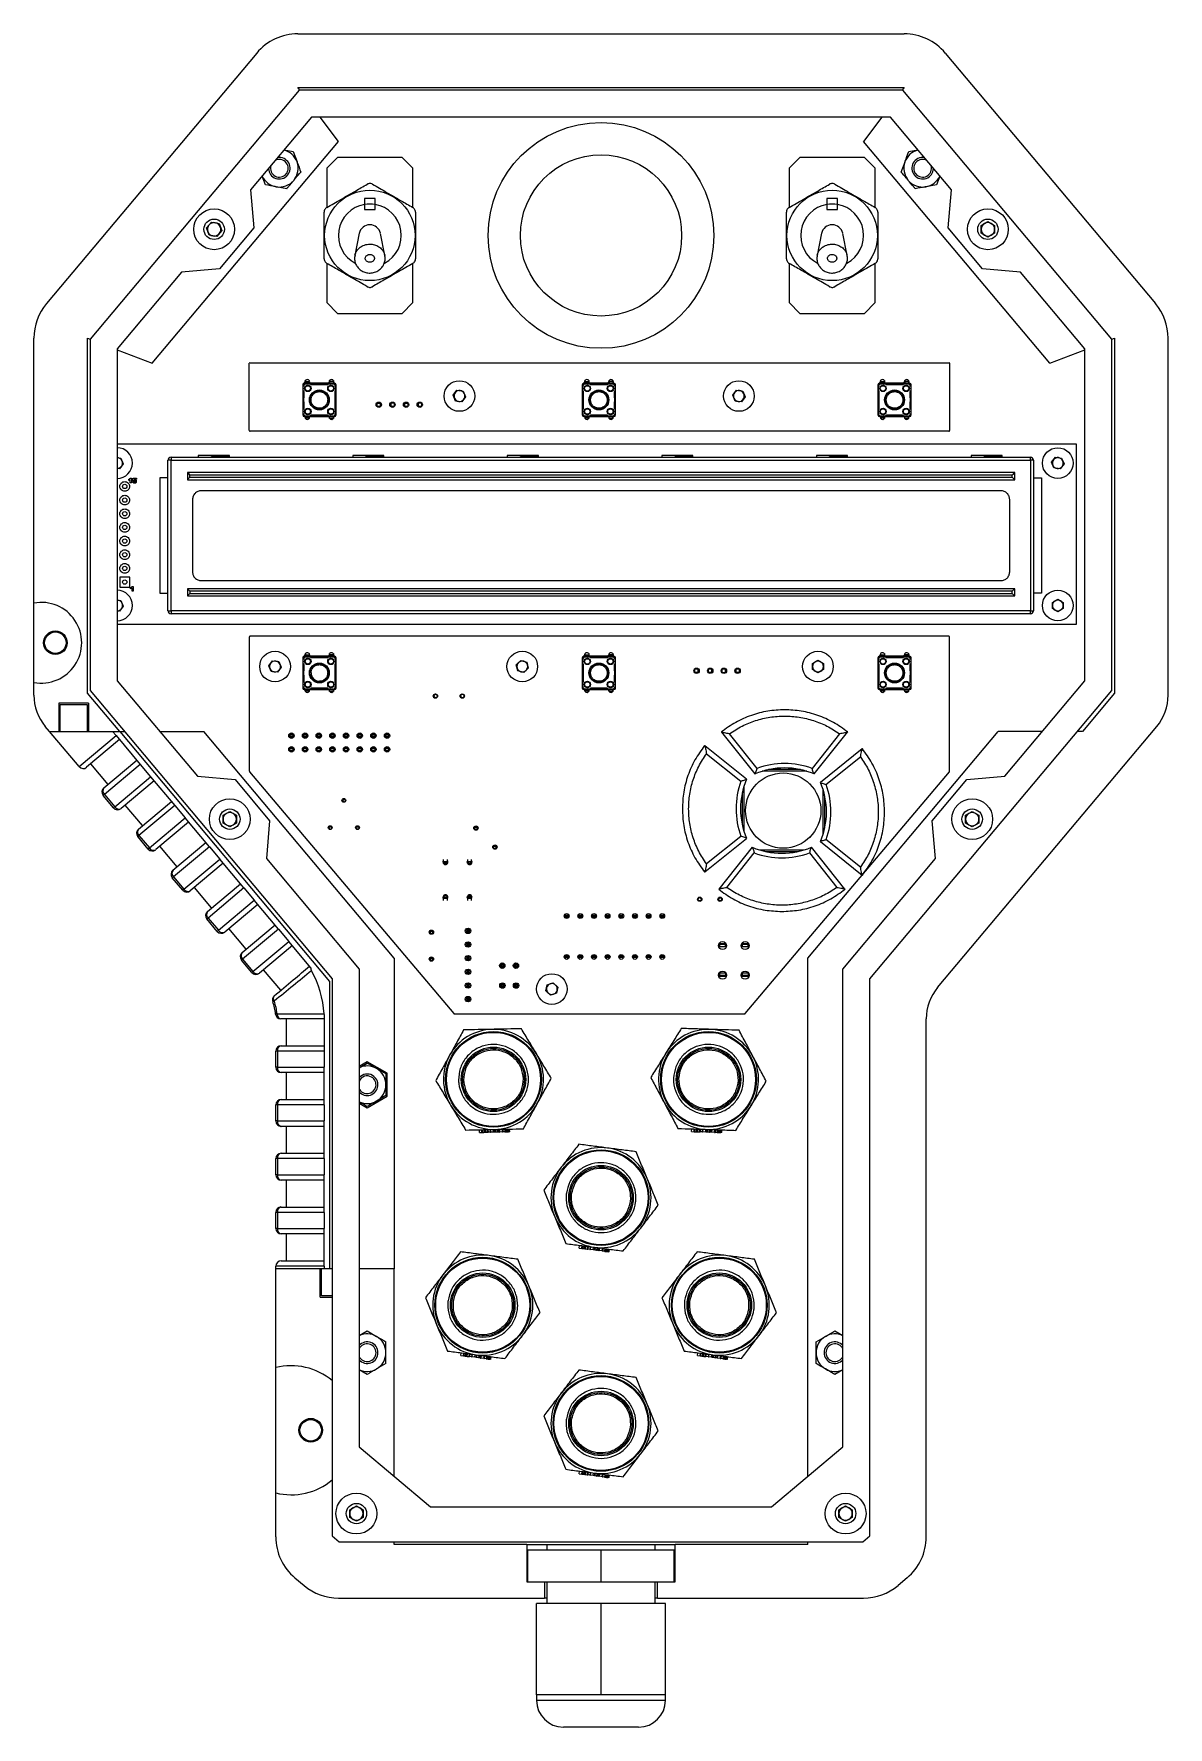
# Model space of a CAD drawing. Header units: millimetres. Extents: x -1 to 210, y -10 to 305.
import ezdxf

# ---------------------------------------------------------------- set-up
doc = ezdxf.new("R2010")
doc.units = ezdxf.units.MM

msp = doc.modelspace()

# ---------------------------------------------------------------- linework, layer by layer
at = {"color": 7, "linetype": 'Continuous', "lineweight": 15}
for p, q in [((48.04, 304.98), (160.82, 304.98)), ((40.38, 301.41), (1.27, 254.8)), ((168.48, 301.41), (207.59, 254.8)), ((48.26, 294.48), (9.43, 248.2)), ((48.04, 294.98), (160.82, 294.98)), ((48.42, 294.48), (48.04, 294.98)), ((160.59, 294.48), (48.26, 294.48)), ((160.82, 294.98), (160.44, 294.48)), ((199.43, 248.2), (160.59, 294.48)), ((50.6, 289.48), (39.25, 275.96)), ((158.26, 289.48), (50.6, 289.48)), ((55.57, 284.98), (52.18, 289.48)), ((156.68, 289.48), (153.29, 284.98)), ((169.61, 275.96), (158.26, 289.48)), ((20.93, 243.7), (55.57, 284.98)), ((187.93, 243.7), (153.29, 284.98)), ((45.48, 283.38), (47.19, 283.08)), ((47.19, 283.08), (47.88, 281.18)), ((55.43, 281.98), (53.43, 279.98)), ((67.43, 281.98), (55.43, 281.98)), ((69.43, 279.98), (67.43, 281.98)), ((141.43, 281.98), (139.43, 279.98)), ((153.43, 281.98), (141.43, 281.98)), ((155.43, 279.98), (153.43, 281.98)), ((160.28, 279.28), (160.98, 281.18)), ((161.67, 283.08), (163.38, 283.38)), ((41.99, 276.88), (41.4, 278.52)), ((53.43, 279.98), (53.43, 272.68)), ((69.43, 272.68), (69.43, 279.98)), ((139.43, 279.98), (139.43, 272.68)), ((155.43, 272.68), (155.43, 279.98)), ((167.46, 278.52), (166.86, 276.88)), ((39.25, 275.96), (39.87, 268.91)), ((45.97, 276.18), (43.98, 276.53)), ((62.43, 274.33), (60.43, 274.33)), ((60.43, 274.33), (60.43, 273.24)), ((62.43, 273.24), (62.43, 274.33)), ((148.43, 274.33), (146.43, 274.33)), ((146.43, 274.33), (146.43, 273.24)), ((148.43, 273.24), (148.43, 274.33)), ((166.86, 276.88), (164.87, 276.53)), ((168.99, 268.91), (169.61, 275.96)), ((60.43, 273.24), (60.43, 272.33)), ((60.43, 272.33), (62.43, 272.33)), ((62.43, 272.33), (62.43, 273.24)), ((146.43, 273.24), (146.43, 272.33)), ((146.43, 272.33), (148.43, 272.33)), ((148.43, 272.33), (148.43, 273.24)), ((31.03, 268.87), (31.96, 269.97)), ((31.53, 267.51), (31.03, 268.87)), ((31.96, 269.97), (33.38, 269.73)), ((33.88, 268.37), (32.95, 267.26)), ((33.38, 269.73), (33.88, 268.37)), ((39.87, 268.91), (33.45, 261.27)), ((59.47, 267.88), (58.63, 263.74)), ((64.23, 263.74), (63.39, 267.87)), ((145.47, 267.88), (144.63, 263.74)), ((150.23, 263.74), (149.39, 267.87)), ((175.4, 261.27), (168.99, 268.91)), ((175.15, 269.34), (176.4, 270.06)), ((175.15, 267.9), (175.15, 269.34)), ((176.4, 267.18), (175.15, 267.9)), ((176.4, 270.06), (177.65, 269.34)), ((177.65, 267.9), (176.4, 267.18)), ((177.65, 269.34), (177.65, 267.9)), ((32.95, 267.26), (31.53, 267.51)), ((53.43, 262.28), (53.43, 254.98)), ((69.43, 254.98), (69.43, 262.28)), ((139.43, 262.28), (139.43, 254.98)), ((155.43, 254.98), (155.43, 262.28)), ((26.41, 260.66), (14.43, 246.38)), ((33.45, 261.27), (26.41, 260.66)), ((182.45, 260.66), (175.4, 261.27)), ((194.43, 246.38), (182.45, 260.66)), ((53.43, 254.98), (55.43, 252.98)), ((55.43, 252.98), (67.43, 252.98)), ((67.43, 252.98), (69.43, 254.98)), ((139.43, 254.98), (141.43, 252.98)), ((141.43, 252.98), (153.43, 252.98)), ((153.43, 252.98), (155.43, 254.98)), ((-1.07, 199.08), (-1.07, 248.37)), ((8.93, 248.37), (9.43, 248.17)), ((8.93, 182.31), (8.93, 248.37)), ((9.43, 248.2), (9.43, 182.81)), ((14.43, 246.38), (14.43, 184.63)), ((14.43, 246.23), (20.93, 243.7)), ((187.93, 243.7), (194.43, 246.23)), ((194.43, 184.63), (194.43, 246.38)), ((199.43, 248.17), (199.93, 248.37)), ((199.43, 182.81), (199.43, 248.2)), ((199.93, 248.37), (199.93, 182.31)), ((209.93, 181.97), (209.93, 248.37)), ((39.01, 231.19), (39.01, 243.69)), ((39.14, 243.81), (169.14, 243.81)), ((169.27, 243.69), (169.27, 231.19)), ((48.94, 239.68), (48.94, 234.08)), ((49.04, 239.68), (48.94, 239.68)), ((49.04, 239.38), (49.04, 239.68)), ((49.24, 239.88), (49.24, 239.98)), ((54.84, 239.98), (49.24, 239.98)), ((49.24, 239.88), (49.54, 239.88)), ((49.44, 240.49), (49.44, 240.29)), ((49.44, 240.29), (50.14, 240.29)), ((49.44, 240.28), (49.44, 240.29)), ((49.44, 240.28), (50.14, 240.28)), ((49.44, 239.98), (49.44, 240.28)), ((49.54, 239.88), (50.28, 239.88)), ((50.14, 240.49), (50.14, 240.29)), ((50.14, 240.29), (50.14, 240.28)), ((50.14, 239.98), (50.14, 240.28)), ((53.8, 239.88), (50.28, 239.88)), ((50.54, 239.73), (53.54, 239.73)), ((53.8, 239.88), (54.54, 239.88)), ((53.94, 240.29), (53.94, 240.49)), ((54.64, 240.29), (53.94, 240.29)), ((53.94, 240.28), (53.94, 240.29)), ((54.64, 240.28), (53.94, 240.28)), ((53.94, 240.28), (53.94, 239.98)), ((54.54, 239.88), (54.84, 239.88)), ((54.64, 240.49), (54.64, 240.29)), ((54.64, 240.29), (54.64, 240.28)), ((54.64, 240.28), (54.64, 239.98)), ((54.84, 239.98), (54.84, 239.88)), ((55.04, 239.68), (55.04, 239.38)), ((55.14, 239.68), (55.04, 239.68)), ((55.14, 234.08), (55.14, 239.68)), ((101.04, 239.68), (100.94, 239.68)), ((100.94, 239.68), (100.94, 234.08)), ((101.04, 239.38), (101.04, 239.68)), ((101.24, 239.88), (101.24, 239.98)), ((106.84, 239.98), (101.24, 239.98)), ((101.24, 239.88), (101.54, 239.88)), ((101.44, 240.49), (101.44, 240.29)), ((101.44, 240.29), (102.14, 240.29)), ((101.44, 240.28), (101.44, 240.29)), ((101.44, 240.28), (102.14, 240.28)), ((101.44, 239.98), (101.44, 240.28)), ((101.54, 239.88), (102.28, 239.88)), ((102.14, 240.49), (102.14, 240.29)), ((102.14, 240.29), (102.14, 240.28)), ((102.14, 239.98), (102.14, 240.28)), ((105.8, 239.88), (102.28, 239.88)), ((102.54, 239.73), (105.54, 239.73)), ((105.8, 239.88), (106.54, 239.88)), ((105.94, 240.29), (105.94, 240.49)), ((106.64, 240.29), (105.94, 240.29)), ((105.94, 240.28), (105.94, 240.29)), ((106.64, 240.28), (105.94, 240.28)), ((105.94, 240.28), (105.94, 239.98)), ((106.54, 239.88), (106.84, 239.88)), ((106.64, 240.49), (106.64, 240.29)), ((106.64, 240.29), (106.64, 240.28)), ((106.64, 240.28), (106.64, 239.98)), ((106.84, 239.98), (106.84, 239.88)), ((107.14, 239.68), (107.04, 239.68)), ((107.04, 239.68), (107.04, 239.38)), ((107.14, 234.08), (107.14, 239.68)), ((155.94, 239.68), (155.94, 234.08)), ((156.04, 239.68), (155.94, 239.68)), ((156.04, 239.38), (156.04, 239.68)), ((156.24, 239.88), (156.24, 239.98)), ((161.84, 239.98), (156.24, 239.98)), ((156.24, 239.88), (156.54, 239.88)), ((156.44, 240.49), (156.44, 240.29)), ((156.44, 240.29), (157.14, 240.29)), ((156.44, 240.28), (156.44, 240.29)), ((156.44, 240.28), (157.14, 240.28)), ((156.44, 239.98), (156.44, 240.28)), ((156.54, 239.88), (157.28, 239.88)), ((157.14, 240.49), (157.14, 240.29)), ((157.14, 240.29), (157.14, 240.28)), ((157.14, 239.98), (157.14, 240.28)), ((160.8, 239.88), (157.28, 239.88)), ((157.54, 239.73), (160.54, 239.73)), ((160.8, 239.88), (161.54, 239.88)), ((160.94, 240.29), (160.94, 240.49)), ((161.64, 240.29), (160.94, 240.29)), ((160.94, 240.28), (160.94, 240.29)), ((161.64, 240.28), (160.94, 240.28)), ((160.94, 240.28), (160.94, 239.98)), ((161.54, 239.88), (161.84, 239.88)), ((161.64, 240.49), (161.64, 240.29)), ((161.64, 240.29), (161.64, 240.28)), ((161.64, 240.28), (161.64, 239.98)), ((161.84, 239.98), (161.84, 239.88)), ((162.04, 239.68), (162.04, 239.38)), ((162.14, 239.68), (162.04, 239.68)), ((162.14, 234.08), (162.14, 239.68)), ((49.04, 238.64), (49.04, 239.38)), ((49.04, 235.12), (49.04, 238.64)), ((49.16, 236.5), (49.16, 237.26)), ((49.19, 237.33), (49.19, 238.38)), ((49.19, 235.38), (49.19, 236.43)), ((54.89, 238.38), (54.89, 237.33)), ((54.89, 236.43), (54.89, 235.38)), ((54.91, 237.26), (54.91, 236.5)), ((55.04, 239.38), (55.04, 238.64)), ((55.04, 238.64), (55.04, 235.12)), ((62.8, 236.28), (63.43, 236.28)), ((62.8, 235.64), (62.8, 236.28)), ((63.43, 235.64), (63.43, 236.28)), ((65.97, 236.28), (65.34, 236.28)), ((65.34, 236.28), (65.34, 235.64)), ((65.97, 236.28), (65.97, 235.64)), ((67.88, 236.28), (68.51, 236.28)), ((67.88, 236.28), (67.88, 235.64)), ((68.51, 236.28), (68.51, 235.64)), ((71.05, 236.28), (70.42, 236.28)), ((70.42, 236.28), (70.42, 235.64)), ((71.05, 236.28), (71.05, 235.64)), ((76.93, 237.76), (77.64, 238.68)), ((77.38, 236.68), (76.93, 237.76)), ((78.54, 236.53), (77.38, 236.68)), ((77.64, 238.68), (78.8, 238.53)), ((79.24, 237.45), (78.54, 236.53)), ((78.8, 238.53), (79.24, 237.45)), ((101.04, 238.64), (101.04, 239.38)), ((101.04, 235.12), (101.04, 238.64)), ((101.16, 236.5), (101.16, 237.26)), ((101.19, 237.33), (101.19, 238.38)), ((101.19, 235.38), (101.19, 236.43)), ((106.89, 238.38), (106.89, 237.33)), ((106.89, 236.43), (106.89, 235.38)), ((106.91, 237.26), (106.91, 236.5)), ((107.04, 239.38), (107.04, 238.64)), ((107.04, 238.64), (107.04, 235.12)), ((128.93, 237.76), (129.64, 238.68)), ((129.38, 236.68), (128.93, 237.76)), ((130.54, 236.53), (129.38, 236.68)), ((129.64, 238.68), (130.8, 238.53)), ((131.24, 237.45), (130.54, 236.53)), ((130.8, 238.53), (131.24, 237.45)), ((156.04, 238.64), (156.04, 239.38)), ((156.04, 235.12), (156.04, 238.64)), ((156.16, 236.5), (156.16, 237.26)), ((156.19, 237.33), (156.19, 238.38)), ((156.19, 235.38), (156.19, 236.43)), ((161.89, 238.38), (161.89, 237.33)), ((161.89, 236.43), (161.89, 235.38)), ((161.91, 237.26), (161.91, 236.5)), ((162.04, 239.38), (162.04, 238.64)), ((162.04, 238.64), (162.04, 235.12)), ((48.94, 234.08), (49.04, 234.08)), ((49.04, 234.38), (49.04, 235.12)), ((49.04, 234.08), (49.04, 234.38)), ((49.24, 233.78), (49.24, 233.88)), ((49.54, 233.88), (49.24, 233.88)), ((49.24, 233.78), (54.84, 233.78)), ((49.34, 233.71), (49.34, 233.78)), ((49.44, 233.78), (49.44, 233.48)), ((50.14, 233.48), (49.44, 233.48)), ((49.44, 233.48), (49.44, 233.47)), ((50.14, 233.47), (49.44, 233.47)), ((49.44, 233.47), (49.44, 233.42)), ((50.28, 233.88), (49.54, 233.88)), ((50.14, 233.48), (50.14, 233.78)), ((50.14, 233.48), (50.14, 233.47)), ((50.14, 233.47), (50.14, 233.42)), ((50.28, 233.88), (53.8, 233.88)), ((53.54, 234.03), (50.54, 234.03)), ((54.54, 233.88), (53.8, 233.88)), ((53.84, 233.71), (53.84, 233.78)), ((53.94, 233.48), (53.94, 233.78)), ((53.94, 233.48), (54.64, 233.48)), ((53.94, 233.47), (53.94, 233.48)), ((53.94, 233.47), (54.64, 233.47)), ((53.94, 233.42), (53.94, 233.47)), ((54.54, 233.88), (54.84, 233.88)), ((54.64, 233.48), (54.64, 233.78)), ((54.64, 233.48), (54.64, 233.47)), ((54.64, 233.47), (54.64, 233.42)), ((54.84, 233.78), (54.84, 233.88)), ((55.04, 235.12), (55.04, 234.38)), ((55.04, 234.38), (55.04, 234.08)), ((55.04, 234.08), (55.14, 234.08)), ((63.43, 235.64), (62.8, 235.64)), ((65.97, 235.64), (65.34, 235.64)), ((68.51, 235.64), (67.88, 235.64)), ((71.05, 235.64), (70.42, 235.64)), ((100.94, 234.08), (101.04, 234.08)), ((101.04, 234.38), (101.04, 235.12)), ((101.04, 234.08), (101.04, 234.38)), ((101.24, 233.78), (101.24, 233.88)), ((101.54, 233.88), (101.24, 233.88)), ((101.24, 233.78), (106.84, 233.78)), ((101.34, 233.71), (101.34, 233.78)), ((101.44, 233.78), (101.44, 233.48)), ((102.14, 233.48), (101.44, 233.48)), ((101.44, 233.48), (101.44, 233.47)), ((102.14, 233.47), (101.44, 233.47)), ((101.44, 233.47), (101.44, 233.42)), ((102.28, 233.88), (101.54, 233.88)), ((102.14, 233.48), (102.14, 233.78)), ((102.14, 233.48), (102.14, 233.47)), ((102.14, 233.47), (102.14, 233.42)), ((102.28, 233.88), (105.8, 233.88)), ((105.54, 234.03), (102.54, 234.03)), ((106.54, 233.88), (105.8, 233.88)), ((105.84, 233.71), (105.84, 233.78)), ((105.94, 233.48), (105.94, 233.78)), ((105.94, 233.48), (106.64, 233.48)), ((105.94, 233.47), (105.94, 233.48)), ((105.94, 233.47), (106.64, 233.47)), ((105.94, 233.42), (105.94, 233.47)), ((106.54, 233.88), (106.84, 233.88)), ((106.64, 233.48), (106.64, 233.78)), ((106.64, 233.48), (106.64, 233.47)), ((106.64, 233.47), (106.64, 233.42)), ((106.84, 233.78), (106.84, 233.88)), ((107.04, 235.12), (107.04, 234.38)), ((107.04, 234.38), (107.04, 234.08)), ((107.04, 234.08), (107.14, 234.08)), ((155.94, 234.08), (156.04, 234.08)), ((156.04, 234.38), (156.04, 235.12)), ((156.04, 234.08), (156.04, 234.38)), ((156.24, 233.78), (156.24, 233.88)), ((156.54, 233.88), (156.24, 233.88)), ((156.24, 233.78), (161.84, 233.78)), ((156.34, 233.71), (156.34, 233.78)), ((156.44, 233.78), (156.44, 233.48)), ((157.14, 233.48), (156.44, 233.48)), ((156.44, 233.48), (156.44, 233.47)), ((157.14, 233.47), (156.44, 233.47)), ((156.44, 233.47), (156.44, 233.42)), ((157.28, 233.88), (156.54, 233.88)), ((157.14, 233.48), (157.14, 233.78)), ((157.14, 233.48), (157.14, 233.47)), ((157.14, 233.47), (157.14, 233.42)), ((157.28, 233.88), (160.8, 233.88)), ((160.54, 234.03), (157.54, 234.03)), ((161.54, 233.88), (160.8, 233.88)), ((160.84, 233.71), (160.84, 233.78)), ((160.94, 233.48), (160.94, 233.78)), ((160.94, 233.48), (161.64, 233.48)), ((160.94, 233.47), (160.94, 233.48)), ((160.94, 233.47), (161.64, 233.47)), ((160.94, 233.42), (160.94, 233.47)), ((161.54, 233.88), (161.84, 233.88)), ((161.64, 233.48), (161.64, 233.78)), ((161.64, 233.48), (161.64, 233.47)), ((161.64, 233.47), (161.64, 233.42)), ((161.84, 233.78), (161.84, 233.88)), ((162.04, 235.12), (162.04, 234.38)), ((162.04, 234.38), (162.04, 234.08)), ((162.04, 234.08), (162.14, 234.08)), ((169.14, 231.06), (39.14, 231.06)), ((192.9, 228.64), (14.43, 228.64)), ((192.9, 195.14), (192.9, 228.64)), ((14.43, 226.16), (15.11, 226.07)), ((14.53, 226.14), (14.43, 226.15)), ((14.85, 224.06), (14.43, 224.12)), ((15.56, 224.99), (14.85, 224.06)), ((15.11, 226.07), (15.56, 224.99)), ((23.88, 197.67), (23.88, 225.66)), ((24.46, 225.66), (23.88, 225.66)), ((24.46, 226.23), (24.46, 225.66)), ((24.46, 226.23), (184.3, 226.23)), ((24.46, 197.67), (24.46, 225.66)), ((24.46, 225.66), (184.3, 225.66)), ((35.29, 226.53), (29.5, 226.53)), ((29.5, 226.53), (29.5, 226.23)), ((31.95, 226.23), (31.95, 226.35)), ((31.95, 226.35), (35.01, 226.35)), ((31.95, 226.23), (31.95, 226.35)), ((34.04, 226.53), (33.74, 226.35)), ((35.01, 226.35), (34.91, 226.53)), ((35.11, 226.23), (34.92, 226.53)), ((35.01, 226.35), (35.01, 226.23)), ((35.29, 226.23), (35.29, 226.53)), ((64.04, 226.53), (58.25, 226.53)), ((58.25, 226.53), (58.25, 226.23)), ((60.7, 226.23), (60.7, 226.35)), ((60.7, 226.23), (60.7, 226.35)), ((60.7, 226.35), (63.76, 226.35)), ((62.79, 226.53), (62.49, 226.35)), ((63.76, 226.35), (63.66, 226.53)), ((63.87, 226.23), (63.68, 226.53)), ((63.76, 226.35), (63.76, 226.23)), ((64.04, 226.23), (64.04, 226.53)), ((92.79, 226.53), (87, 226.53)), ((87, 226.53), (87, 226.23)), ((89.45, 226.23), (89.45, 226.35)), ((89.45, 226.35), (92.52, 226.35)), ((89.45, 226.23), (89.45, 226.35)), ((91.54, 226.53), (91.24, 226.35)), ((92.52, 226.35), (92.41, 226.53)), ((92.62, 226.23), (92.43, 226.53)), ((92.52, 226.35), (92.52, 226.23)), ((92.79, 226.23), (92.79, 226.53)), ((121.54, 226.53), (115.75, 226.53)), ((115.75, 226.53), (115.75, 226.23)), ((118.2, 226.23), (118.21, 226.35)), ((118.21, 226.23), (118.21, 226.35)), ((118.21, 226.35), (121.27, 226.35)), ((120.29, 226.53), (120, 226.35)), ((121.27, 226.35), (121.16, 226.53)), ((121.37, 226.23), (121.18, 226.53)), ((121.27, 226.35), (121.27, 226.23)), ((121.54, 226.23), (121.54, 226.53)), ((150.3, 226.53), (144.51, 226.53)), ((144.51, 226.53), (144.51, 226.23)), ((146.96, 226.23), (146.96, 226.35)), ((146.96, 226.23), (146.96, 226.35)), ((146.96, 226.35), (150.02, 226.35)), ((149.05, 226.53), (148.75, 226.35)), ((150.02, 226.35), (149.92, 226.53)), ((150.12, 226.23), (149.94, 226.53)), ((150.02, 226.35), (150.02, 226.23)), ((150.3, 226.23), (150.3, 226.53)), ((173.26, 226.53), (173.26, 226.23)), ((179.05, 226.53), (173.26, 226.53)), ((175.71, 226.23), (175.71, 226.35)), ((175.71, 226.35), (178.78, 226.35)), ((175.71, 226.23), (175.71, 226.35)), ((177.8, 226.53), (177.5, 226.35)), ((178.78, 226.35), (178.67, 226.53)), ((178.88, 226.23), (178.69, 226.53)), ((178.78, 226.35), (178.78, 226.23)), ((179.05, 226.23), (179.05, 226.53)), ((184.3, 225.66), (184.3, 226.23)), ((184.3, 225.66), (184.3, 197.67)), ((184.88, 225.66), (184.3, 225.66)), ((184.88, 225.66), (184.88, 197.67)), ((188.25, 225.29), (188.96, 226.22)), ((188.69, 224.22), (188.25, 225.29)), ((189.85, 224.06), (188.69, 224.22)), ((188.96, 226.22), (190.11, 226.07)), ((190.56, 224.99), (189.85, 224.06)), ((190.11, 226.07), (190.56, 224.99)), ((16.57, 221.91), (16.57, 222.11)), ((16.82, 222.04), (16.57, 221.91)), ((16.82, 221.46), (16.82, 222.04)), ((17.07, 221.46), (16.82, 221.46)), ((16.87, 222.35), (17.07, 222.35)), ((17.07, 222.35), (17.07, 221.46)), ((17.57, 221.71), (17.32, 221.69)), ((17.35, 221.86), (17.43, 222.33)), ((17.56, 221.83), (17.35, 221.86)), ((17.43, 222.33), (18.01, 222.33)), ((17.62, 222.14), (17.59, 222.01)), ((18.01, 222.14), (17.62, 222.14)), ((18.01, 222.33), (18.01, 222.14)), ((23.88, 222.37), (22.36, 222.37)), ((22.36, 222.37), (22.36, 200.96)), ((27.49, 223.37), (27.49, 222.03)), ((181.4, 223.37), (27.49, 223.37)), ((27.49, 222.03), (181.4, 222.03)), ((27.96, 222.51), (27.96, 222.9)), ((180.92, 222.9), (27.96, 222.9)), ((27.96, 222.51), (180.92, 222.51)), ((180.92, 222.51), (180.92, 222.9)), ((181.4, 222.03), (181.4, 223.37)), ((184.88, 222.37), (186.4, 222.37)), ((186.4, 222.37), (186.4, 200.96)), ((28.43, 218.34), (28.43, 204.91)), ((178.82, 219.98), (30.07, 219.98)), ((180.46, 204.91), (180.46, 218.34)), ((14.9, 203.93), (14.9, 202.07)), ((16.76, 203.93), (14.9, 203.93)), ((14.9, 202.07), (16.76, 202.07)), ((16.76, 202.07), (16.76, 203.93)), ((16.93, 201.76), (16.93, 201.96)), ((17.19, 201.89), (16.93, 201.76)), ((17.19, 201.31), (17.19, 201.89)), ((17.23, 202.2), (17.43, 202.2)), ((17.43, 202.2), (17.43, 201.31)), ((181.4, 201.75), (27.49, 201.75)), ((27.49, 201.75), (27.49, 200.41)), ((30.07, 203.27), (178.82, 203.27)), ((181.4, 200.41), (181.4, 201.75)), ((-1.07, 184.34), (-1.07, 199.08)), ((14.43, 199.66), (15.11, 199.57)), ((14.53, 199.64), (14.43, 199.65)), ((15.56, 198.49), (14.85, 197.56)), ((15.11, 199.57), (15.56, 198.49)), ((17.43, 201.31), (17.19, 201.31)), ((22.36, 200.96), (23.88, 200.96)), ((27.49, 200.41), (181.4, 200.41)), ((27.96, 201.28), (27.96, 200.88)), ((180.92, 201.28), (27.96, 201.28)), ((27.96, 200.88), (180.92, 200.88)), ((180.92, 200.88), (180.92, 201.28)), ((186.4, 200.96), (184.88, 200.96)), ((188.39, 199.22), (189.4, 199.81)), ((188.39, 198.06), (188.39, 199.22)), ((189.4, 199.81), (190.41, 199.22)), ((190.41, 199.22), (190.41, 198.06)), ((14.85, 197.56), (14.43, 197.62)), ((23.88, 197.67), (24.46, 197.67)), ((184.3, 197.67), (24.46, 197.67)), ((24.46, 197.67), (24.46, 197.1)), ((184.3, 197.1), (24.46, 197.1)), ((184.3, 197.1), (184.3, 197.67)), ((184.3, 197.67), (184.88, 197.67)), ((189.4, 197.48), (188.39, 198.06)), ((190.41, 198.06), (189.4, 197.48)), ((14.43, 195.14), (192.9, 195.14)), ((39.01, 192.79), (39.01, 167.79)), ((107.64, 192.92), (39.14, 192.92)), ((169.1, 192.91), (107.68, 192.91)), ((169.27, 167.79), (169.27, 192.79)), ((49.24, 189.09), (49.24, 189.19)), ((54.84, 189.19), (49.24, 189.19)), ((49.24, 189.09), (49.54, 189.09)), ((49.44, 189.69), (49.44, 189.49)), ((49.44, 189.49), (50.14, 189.49)), ((49.44, 189.19), (49.44, 189.49)), ((49.44, 189.49), (50.14, 189.49)), ((49.44, 189.49), (49.44, 189.49)), ((49.54, 189.09), (50.28, 189.09)), ((50.14, 189.69), (50.14, 189.49)), ((50.14, 189.19), (50.14, 189.49)), ((50.14, 189.49), (50.14, 189.49)), ((53.8, 189.09), (50.28, 189.09)), ((53.8, 189.09), (54.54, 189.09)), ((53.94, 189.49), (53.94, 189.69)), ((54.64, 189.49), (53.94, 189.49)), ((53.94, 189.49), (53.94, 189.19)), ((54.64, 189.49), (53.94, 189.49)), ((53.94, 189.49), (53.94, 189.49)), ((54.54, 189.09), (54.84, 189.09)), ((54.64, 189.69), (54.64, 189.49)), ((54.64, 189.49), (54.64, 189.19)), ((54.64, 189.49), (54.64, 189.49)), ((54.84, 189.19), (54.84, 189.09)), ((101.24, 189.09), (101.24, 189.19)), ((106.84, 189.19), (101.24, 189.19)), ((101.24, 189.09), (101.54, 189.09)), ((101.44, 189.69), (101.44, 189.49)), ((101.44, 189.49), (102.14, 189.49)), ((101.44, 189.19), (101.44, 189.49)), ((101.44, 189.49), (102.14, 189.49)), ((101.44, 189.49), (101.44, 189.49)), ((101.54, 189.09), (102.28, 189.09)), ((102.14, 189.69), (102.14, 189.49)), ((102.14, 189.19), (102.14, 189.49)), ((102.14, 189.49), (102.14, 189.49)), ((105.8, 189.09), (102.28, 189.09)), ((105.8, 189.09), (106.54, 189.09)), ((105.94, 189.49), (105.94, 189.69)), ((106.64, 189.49), (105.94, 189.49)), ((105.94, 189.49), (105.94, 189.19)), ((106.64, 189.49), (105.94, 189.49)), ((105.94, 189.49), (105.94, 189.49)), ((106.54, 189.09), (106.84, 189.09)), ((106.64, 189.69), (106.64, 189.49)), ((106.64, 189.49), (106.64, 189.19)), ((106.64, 189.49), (106.64, 189.49)), ((106.84, 189.19), (106.84, 189.09)), ((156.24, 189.09), (156.24, 189.19)), ((161.84, 189.19), (156.24, 189.19)), ((156.24, 189.09), (156.54, 189.09)), ((156.44, 189.69), (156.44, 189.49)), ((156.44, 189.49), (157.14, 189.49)), ((156.44, 189.19), (156.44, 189.49)), ((156.44, 189.49), (157.14, 189.49)), ((156.44, 189.49), (156.44, 189.49)), ((156.54, 189.09), (157.28, 189.09)), ((157.14, 189.69), (157.14, 189.49)), ((157.14, 189.49), (157.14, 189.49)), ((160.8, 189.09), (157.28, 189.09)), ((160.8, 189.09), (161.54, 189.09)), ((160.94, 189.49), (160.94, 189.69)), ((161.64, 189.49), (160.94, 189.49)), ((160.94, 189.49), (160.94, 189.19)), ((161.64, 189.49), (160.94, 189.49)), ((160.94, 189.49), (160.94, 189.49)), ((161.54, 189.09), (161.84, 189.09)), ((161.64, 189.69), (161.64, 189.49)), ((161.64, 189.49), (161.64, 189.19)), ((161.64, 189.49), (161.64, 189.49)), ((161.84, 189.19), (161.84, 189.09)), ((42.63, 187.44), (43.34, 188.37)), ((43.08, 186.37), (42.63, 187.44)), ((44.24, 186.21), (43.08, 186.37)), ((43.34, 188.37), (44.5, 188.22)), ((44.95, 187.14), (44.24, 186.21)), ((44.5, 188.22), (44.95, 187.14)), ((48.94, 188.89), (48.94, 183.29)), ((49.04, 188.89), (48.94, 188.89)), ((49.04, 188.59), (49.04, 188.89)), ((49.04, 187.85), (49.04, 188.59)), ((49.04, 184.33), (49.04, 187.85)), ((49.16, 185.7), (49.16, 186.47)), ((49.19, 186.54), (49.19, 187.59)), ((50.54, 188.94), (53.54, 188.94)), ((54.89, 187.59), (54.89, 186.54)), ((54.91, 186.47), (54.91, 185.7)), ((55.14, 188.89), (55.04, 188.89)), ((55.04, 188.89), (55.04, 188.59)), ((55.04, 188.59), (55.04, 187.85)), ((55.04, 187.85), (55.04, 184.33)), ((55.14, 183.29), (55.14, 188.89)), ((88.67, 187.61), (89.51, 188.42)), ((88.95, 186.48), (88.67, 187.61)), ((90.07, 186.16), (88.95, 186.48)), ((89.51, 188.42), (90.63, 188.1)), ((90.91, 186.97), (90.07, 186.16)), ((90.63, 188.1), (90.91, 186.97)), ((101.04, 188.89), (100.94, 188.89)), ((100.94, 188.89), (100.94, 183.29)), ((101.04, 188.59), (101.04, 188.89)), ((101.04, 187.85), (101.04, 188.59)), ((101.04, 184.33), (101.04, 187.85)), ((101.16, 185.7), (101.16, 186.47)), ((101.19, 186.54), (101.19, 187.59)), ((102.54, 188.94), (105.54, 188.94)), ((106.89, 187.59), (106.89, 186.54)), ((106.91, 186.47), (106.91, 185.7)), ((107.14, 188.89), (107.04, 188.89)), ((107.04, 188.89), (107.04, 188.59)), ((107.04, 188.59), (107.04, 187.85)), ((107.04, 187.85), (107.04, 184.33)), ((107.14, 183.29), (107.14, 188.89)), ((121.87, 186.83), (122.5, 186.83)), ((121.87, 186.2), (121.87, 186.83)), ((122.5, 186.2), (121.87, 186.2)), ((122.5, 186.2), (122.5, 186.83)), ((124.41, 186.2), (124.41, 186.83)), ((124.41, 186.83), (125.04, 186.83)), ((125.04, 186.2), (124.41, 186.2)), ((125.04, 186.2), (125.04, 186.83)), ((126.95, 186.83), (127.58, 186.83)), ((126.95, 186.2), (126.95, 186.83)), ((126.95, 186.2), (127.58, 186.2)), ((127.58, 186.2), (127.58, 186.83)), ((129.49, 186.83), (130.12, 186.83)), ((129.49, 186.83), (129.49, 186.2)), ((130.12, 186.83), (129.49, 186.83)), ((129.49, 186.83), (129.49, 186.83)), ((130.12, 186.2), (129.49, 186.2)), ((130.12, 186.83), (130.12, 186.2)), ((130.12, 186.83), (130.12, 186.83)), ((143.78, 187.87), (144.79, 188.46)), ((143.78, 186.71), (143.78, 187.87)), ((144.79, 186.12), (143.78, 186.71)), ((144.79, 188.46), (145.8, 187.87)), ((145.8, 186.71), (144.79, 186.12)), ((145.8, 187.87), (145.8, 186.71)), ((156.04, 188.89), (155.94, 188.89)), ((155.94, 188.89), (155.94, 183.29)), ((156.04, 188.59), (156.04, 188.89)), ((156.04, 187.85), (156.04, 188.59)), ((156.04, 184.33), (156.04, 187.85)), ((156.16, 185.7), (156.16, 186.47)), ((156.19, 186.54), (156.19, 187.59)), ((157.54, 188.94), (160.54, 188.94)), ((161.89, 187.59), (161.89, 186.54)), ((161.91, 186.47), (161.91, 185.7)), ((162.04, 188.89), (162.04, 188.59)), ((162.14, 188.89), (162.04, 188.89)), ((162.04, 188.59), (162.04, 187.85)), ((162.04, 187.85), (162.04, 184.33)), ((162.14, 183.29), (162.14, 188.89)), ((-1.07, 181.97), (-1.07, 184.34)), ((9.43, 182.81), (54.43, 129.18)), ((14.43, 184.63), (29.34, 166.86)), ((48.94, 183.29), (49.04, 183.29)), ((49.04, 183.59), (49.04, 184.33)), ((49.04, 183.29), (49.04, 183.59)), ((49.19, 184.59), (49.19, 185.64)), ((49.24, 182.99), (49.24, 183.09)), ((49.54, 183.09), (49.24, 183.09)), ((49.24, 182.99), (54.84, 182.99)), ((49.34, 182.91), (49.35, 182.99)), ((49.44, 182.99), (49.44, 182.69)), ((50.28, 183.09), (49.54, 183.09)), ((50.14, 182.69), (50.14, 182.99)), ((50.28, 183.09), (53.8, 183.09)), ((53.54, 183.24), (50.54, 183.24)), ((54.54, 183.09), (53.8, 183.09)), ((53.84, 182.91), (53.85, 182.99)), ((53.94, 182.69), (53.94, 182.99)), ((54.54, 183.09), (54.84, 183.09)), ((54.64, 182.69), (54.64, 182.99)), ((54.84, 182.99), (54.84, 183.09)), ((54.89, 185.64), (54.89, 184.59)), ((55.04, 184.33), (55.04, 183.59)), ((55.04, 183.59), (55.04, 183.29)), ((55.04, 183.29), (55.14, 183.29)), ((100.94, 183.29), (101.04, 183.29)), ((101.04, 183.59), (101.04, 184.33)), ((101.04, 183.29), (101.04, 183.59)), ((101.19, 184.59), (101.19, 185.64)), ((101.24, 182.99), (101.24, 183.09)), ((101.54, 183.09), (101.24, 183.09)), ((101.24, 182.99), (106.84, 182.99)), ((101.34, 182.91), (101.35, 182.99)), ((101.44, 182.99), (101.44, 182.69)), ((102.28, 183.09), (101.54, 183.09)), ((102.14, 182.69), (102.14, 182.99)), ((102.28, 183.09), (105.8, 183.09)), ((105.54, 183.24), (102.54, 183.24)), ((106.54, 183.09), (105.8, 183.09)), ((105.84, 182.91), (105.85, 182.99)), ((105.94, 182.69), (105.94, 182.99)), ((106.54, 183.09), (106.84, 183.09)), ((106.64, 182.69), (106.64, 182.99)), ((106.84, 182.99), (106.84, 183.09)), ((106.89, 185.64), (106.89, 184.59)), ((107.04, 184.33), (107.04, 183.59)), ((107.04, 183.59), (107.04, 183.29)), ((107.04, 183.29), (107.14, 183.29)), ((154.43, 129.18), (199.43, 182.81)), ((155.94, 183.29), (156.04, 183.29)), ((156.04, 183.59), (156.04, 184.33)), ((156.04, 183.29), (156.04, 183.59)), ((156.19, 184.59), (156.19, 185.64)), ((156.24, 182.99), (156.24, 183.09)), ((156.54, 183.09), (156.24, 183.09)), ((156.24, 182.99), (161.84, 182.99)), ((156.34, 182.91), (156.35, 182.99)), ((156.44, 182.99), (156.44, 182.69)), ((157.28, 183.09), (156.54, 183.09)), ((157.14, 182.69), (157.14, 182.99)), ((157.28, 183.09), (160.8, 183.09)), ((160.54, 183.24), (157.54, 183.24)), ((161.54, 183.09), (160.8, 183.09)), ((160.84, 182.91), (160.85, 182.99)), ((160.94, 182.69), (160.94, 182.99)), ((161.54, 183.09), (161.84, 183.09)), ((161.64, 182.69), (161.64, 182.99)), ((161.84, 182.99), (161.84, 183.09)), ((161.89, 185.64), (161.89, 184.59)), ((162.04, 184.33), (162.04, 183.59)), ((162.04, 183.59), (162.04, 183.29)), ((162.04, 183.29), (162.14, 183.29)), ((179.52, 166.86), (194.43, 184.63)), ((3.58, 180.46), (3.58, 175.21)), ((9.08, 180.46), (3.58, 180.46)), ((3.83, 180.21), (8.83, 180.21)), ((3.83, 175.21), (3.83, 180.21)), ((8.83, 180.21), (8.83, 175.21)), ((14.89, 175.21), (8.93, 182.31)), ((9.08, 180.46), (9.08, 175.21)), ((50.14, 182.69), (49.44, 182.69)), ((49.44, 182.69), (49.44, 182.68)), ((50.14, 182.68), (49.44, 182.68)), ((49.44, 182.68), (49.44, 182.63)), ((50.14, 182.69), (50.14, 182.68)), ((50.14, 182.68), (50.14, 182.63)), ((53.94, 182.69), (54.64, 182.69)), ((53.94, 182.68), (53.94, 182.69)), ((53.94, 182.68), (54.64, 182.68)), ((53.94, 182.63), (53.94, 182.68)), ((54.64, 182.69), (54.64, 182.68)), ((54.64, 182.68), (54.64, 182.63)), ((73.36, 182.09), (73.54, 182.09)), ((73.36, 181.91), (73.36, 182.09)), ((73.36, 181.49), (73.36, 181.66)), ((73.36, 181.66), (73.36, 181.49)), ((73.54, 181.49), (73.37, 181.49)), ((73.79, 182.09), (73.89, 182.09)), ((73.88, 181.49), (73.79, 181.49)), ((73.96, 182), (73.96, 181.91)), ((73.96, 181.64), (73.96, 181.66)), ((73.96, 181.66), (73.96, 181.58)), ((78.36, 182.09), (78.54, 182.09)), ((78.36, 181.91), (78.36, 182.09)), ((78.36, 181.49), (78.36, 181.66)), ((78.36, 181.66), (78.36, 181.49)), ((78.37, 181.93), (78.37, 181.93)), ((78.54, 181.49), (78.37, 181.49)), ((78.79, 182.09), (78.89, 182.09)), ((78.88, 181.49), (78.79, 181.49)), ((78.96, 182), (78.96, 181.91)), ((78.96, 181.64), (78.96, 181.66)), ((78.96, 181.66), (78.96, 181.58)), ((102.14, 182.69), (101.44, 182.69)), ((101.44, 182.69), (101.44, 182.68)), ((102.14, 182.68), (101.44, 182.68)), ((101.44, 182.68), (101.44, 182.63)), ((102.14, 182.69), (102.14, 182.68)), ((102.14, 182.68), (102.14, 182.63)), ((105.94, 182.69), (106.64, 182.69)), ((105.94, 182.68), (105.94, 182.69)), ((105.94, 182.68), (106.64, 182.68)), ((105.94, 182.63), (105.94, 182.68)), ((106.64, 182.69), (106.64, 182.68)), ((106.64, 182.68), (106.64, 182.63)), ((157.14, 182.69), (156.44, 182.69)), ((156.44, 182.69), (156.44, 182.68)), ((157.14, 182.68), (156.44, 182.68)), ((156.44, 182.68), (156.44, 182.63)), ((157.14, 182.69), (157.14, 182.68)), ((157.14, 182.68), (157.14, 182.63)), ((160.94, 182.69), (161.64, 182.69)), ((160.94, 182.68), (160.94, 182.69)), ((160.94, 182.68), (161.64, 182.68)), ((160.94, 182.63), (160.94, 182.68)), ((161.64, 182.69), (161.64, 182.68)), ((161.64, 182.68), (161.64, 182.63)), ((199.93, 182.31), (193.97, 175.21)), ((1.83, 175.21), (1.05, 176.14)), ((7.33, 168.66), (1.83, 175.21)), ((1.83, 175.21), (13.58, 175.21)), ((7.33, 168.66), (14.22, 174.45)), ((14.87, 173.68), (8.74, 168.54)), ((13.58, 175.21), (14.22, 174.45)), ((13.58, 175.21), (14.89, 175.21)), ((14.22, 174.45), (18.72, 169.08)), ((14.89, 175.21), (53.93, 128.68)), ((14.89, 175.21), (15.81, 175.21)), ((22.33, 175.21), (30.55, 175.21)), ((65.93, 133.05), (30.55, 175.21)), ((46.53, 174.74), (47.17, 174.74)), ((46.53, 174.74), (46.53, 174.58)), ((46.53, 174.58), (47.17, 174.58)), ((46.53, 174.58), (46.53, 174.26)), ((46.53, 174.26), (47.17, 174.26)), ((46.53, 174.26), (46.53, 174.1)), ((46.53, 174.1), (47.17, 174.1)), ((47.17, 174.58), (47.17, 174.74)), ((47.17, 174.26), (47.17, 174.58)), ((47.17, 174.1), (47.17, 174.26)), ((49.07, 174.74), (49.71, 174.74)), ((49.07, 174.74), (49.07, 174.58)), ((49.07, 174.58), (49.71, 174.58)), ((49.07, 174.58), (49.07, 174.26)), ((49.07, 174.26), (49.71, 174.26)), ((49.07, 174.26), (49.07, 174.1)), ((49.07, 174.1), (49.71, 174.1)), ((49.71, 174.58), (49.71, 174.74)), ((49.71, 174.26), (49.71, 174.58)), ((49.71, 174.1), (49.71, 174.26)), ((51.61, 174.74), (52.25, 174.74)), ((51.61, 174.74), (51.61, 174.58)), ((52.25, 174.74), (51.61, 174.74)), ((51.61, 174.74), (51.61, 174.74)), ((51.61, 174.58), (52.25, 174.58)), ((51.61, 174.58), (51.61, 174.26)), ((51.61, 174.26), (52.25, 174.26)), ((51.61, 174.26), (51.61, 174.1)), ((51.61, 174.1), (52.25, 174.1)), ((52.25, 174.58), (52.25, 174.74)), ((52.25, 174.74), (52.25, 174.74)), ((52.25, 174.26), (52.25, 174.58)), ((52.25, 174.1), (52.25, 174.26)), ((54.15, 174.74), (54.79, 174.74)), ((54.15, 174.74), (54.15, 174.58)), ((54.15, 174.58), (54.79, 174.58)), ((54.15, 174.58), (54.15, 174.26)), ((54.15, 174.26), (54.79, 174.26)), ((54.15, 174.26), (54.15, 174.1)), ((54.15, 174.1), (54.79, 174.1)), ((54.79, 174.58), (54.79, 174.74)), ((54.79, 174.26), (54.79, 174.58)), ((54.79, 174.1), (54.79, 174.26)), ((56.69, 174.74), (57.33, 174.74)), ((56.69, 174.74), (56.69, 174.58)), ((56.69, 174.58), (57.33, 174.58)), ((56.69, 174.58), (56.69, 174.26)), ((56.69, 174.26), (57.33, 174.26)), ((56.69, 174.26), (56.69, 174.1)), ((56.69, 174.1), (57.33, 174.1)), ((57.33, 174.58), (57.33, 174.74)), ((57.33, 174.26), (57.33, 174.58)), ((57.33, 174.1), (57.33, 174.26)), ((59.23, 174.74), (59.87, 174.74)), ((59.23, 174.74), (59.23, 174.58)), ((59.23, 174.58), (59.87, 174.58)), ((59.23, 174.58), (59.23, 174.26)), ((59.23, 174.26), (59.87, 174.26)), ((59.23, 174.26), (59.23, 174.1)), ((59.23, 174.1), (59.87, 174.1)), ((59.87, 174.58), (59.87, 174.74)), ((59.87, 174.26), (59.87, 174.58)), ((59.87, 174.1), (59.87, 174.26)), ((61.77, 174.74), (62.41, 174.74)), ((61.77, 174.74), (61.77, 174.58)), ((62.41, 174.74), (61.77, 174.74)), ((61.77, 174.74), (61.77, 174.74)), ((61.77, 174.58), (62.41, 174.58)), ((61.77, 174.58), (61.77, 174.26)), ((61.77, 174.26), (62.41, 174.26)), ((61.77, 174.26), (61.77, 174.1)), ((61.77, 174.1), (62.41, 174.1)), ((62.41, 174.58), (62.41, 174.74)), ((62.41, 174.74), (62.41, 174.74)), ((62.41, 174.26), (62.41, 174.58)), ((62.41, 174.1), (62.41, 174.26)), ((64.31, 174.74), (64.95, 174.74)), ((64.31, 174.74), (64.31, 174.58)), ((64.31, 174.58), (64.95, 174.58)), ((64.31, 174.58), (64.31, 174.26)), ((64.31, 174.26), (64.95, 174.26)), ((64.31, 174.26), (64.31, 174.1)), ((64.31, 174.1), (64.95, 174.1)), ((64.95, 174.58), (64.95, 174.74)), ((64.95, 174.26), (64.95, 174.58)), ((64.95, 174.1), (64.95, 174.26)), ((126.82, 175.11), (126.83, 175.09)), ((126.83, 175.09), (133.07, 167.3)), ((133.45, 168.34), (128.32, 174.77)), ((142.93, 133.05), (178.31, 175.21)), ((148.82, 174.77), (143.69, 168.34)), ((144.07, 167.3), (150.31, 175.09)), ((150.31, 175.09), (150.32, 175.11)), ((167.05, 127.57), (207.81, 176.14)), ((186.52, 175.21), (178.31, 175.21)), ((193.97, 175.21), (193.05, 175.21)), ((46.53, 172.2), (47.17, 172.2)), ((46.53, 172.04), (46.53, 172.2)), ((47.17, 172.04), (46.53, 172.04)), ((46.53, 171.72), (46.53, 172.04)), ((46.53, 171.72), (47.17, 171.72)), ((46.53, 171.56), (46.53, 171.72)), ((46.53, 171.56), (47.17, 171.56)), ((47.17, 172.04), (47.17, 172.2)), ((47.17, 171.72), (47.17, 172.04)), ((47.17, 171.56), (47.17, 171.72)), ((49.07, 172.2), (49.71, 172.2)), ((49.07, 172.04), (49.07, 172.2)), ((49.71, 172.2), (49.07, 172.2)), ((49.07, 172.2), (49.07, 172.2)), ((49.71, 172.04), (49.07, 172.04)), ((49.07, 171.72), (49.07, 172.04)), ((49.07, 171.72), (49.71, 171.72)), ((49.07, 171.56), (49.07, 171.72)), ((49.07, 171.56), (49.71, 171.56)), ((49.71, 172.04), (49.71, 172.2)), ((49.71, 172.2), (49.71, 172.2)), ((49.71, 171.72), (49.71, 172.04)), ((49.71, 171.56), (49.71, 171.72)), ((51.61, 172.2), (52.25, 172.2)), ((51.61, 172.04), (51.61, 172.2)), ((52.25, 172.04), (51.61, 172.04)), ((51.61, 171.72), (51.61, 172.04)), ((51.61, 171.72), (52.25, 171.72)), ((51.61, 171.56), (51.61, 171.72)), ((51.61, 171.56), (52.25, 171.56)), ((52.25, 172.04), (52.25, 172.2)), ((52.25, 171.72), (52.25, 172.04)), ((52.25, 171.56), (52.25, 171.72)), ((54.15, 172.2), (54.79, 172.2)), ((54.15, 172.04), (54.15, 172.2)), ((54.79, 172.04), (54.15, 172.04)), ((54.15, 171.72), (54.15, 172.04)), ((54.15, 171.72), (54.79, 171.72)), ((54.15, 171.56), (54.15, 171.72)), ((54.15, 171.56), (54.79, 171.56)), ((54.79, 172.04), (54.79, 172.2)), ((54.79, 171.72), (54.79, 172.04)), ((54.79, 171.56), (54.79, 171.72)), ((56.69, 172.2), (57.33, 172.2)), ((56.69, 172.04), (56.69, 172.2)), ((57.33, 172.04), (56.69, 172.04)), ((56.69, 171.72), (56.69, 172.04)), ((56.69, 171.72), (57.33, 171.72)), ((56.69, 171.56), (56.69, 171.72)), ((56.69, 171.56), (57.33, 171.56)), ((57.33, 172.04), (57.33, 172.2)), ((57.33, 171.72), (57.33, 172.04)), ((57.33, 171.56), (57.33, 171.72)), ((59.23, 172.2), (59.87, 172.2)), ((59.23, 172.04), (59.23, 172.2)), ((59.87, 172.2), (59.23, 172.2)), ((59.23, 172.2), (59.23, 172.2)), ((59.87, 172.04), (59.23, 172.04)), ((59.23, 171.72), (59.23, 172.04)), ((59.23, 171.72), (59.87, 171.72)), ((59.23, 171.56), (59.23, 171.72)), ((59.23, 171.56), (59.87, 171.56)), ((59.87, 172.04), (59.87, 172.2)), ((59.87, 172.2), (59.87, 172.2)), ((59.87, 171.72), (59.87, 172.04)), ((59.87, 171.56), (59.87, 171.72)), ((61.77, 172.2), (62.41, 172.2)), ((61.77, 172.04), (61.77, 172.2)), ((62.41, 172.04), (61.77, 172.04)), ((61.77, 171.72), (61.77, 172.04)), ((61.77, 171.72), (62.41, 171.72)), ((61.77, 171.56), (61.77, 171.72)), ((61.77, 171.56), (62.41, 171.56)), ((62.41, 172.04), (62.41, 172.2)), ((62.41, 171.72), (62.41, 172.04)), ((62.41, 171.56), (62.41, 171.72)), ((64.31, 172.2), (64.95, 172.2)), ((64.31, 172.04), (64.31, 172.2)), ((64.95, 172.04), (64.31, 172.04)), ((64.31, 171.72), (64.31, 172.04)), ((64.31, 171.72), (64.95, 171.72)), ((64.31, 171.56), (64.31, 171.72)), ((64.31, 171.56), (64.95, 171.56)), ((64.95, 172.04), (64.95, 172.2)), ((64.95, 171.72), (64.95, 172.04)), ((64.95, 171.56), (64.95, 171.72)), ((123.72, 172.55), (123.7, 172.57)), ((131.51, 166.32), (123.72, 172.55)), ((124.03, 171.07), (130.47, 165.94)), ((153.03, 171.96), (145.24, 165.73)), ((146.28, 165.35), (152.72, 170.48)), ((153.05, 171.98), (153.03, 171.96)), ((12.72, 165.35), (9.5, 169.18)), ((11.95, 164.71), (18.08, 169.85)), ((18.72, 169.08), (12.05, 163.49)), ((18.72, 169.08), (20.65, 166.78)), ((39.04, 167.71), (77.04, 122.71)), ((131.24, 122.71), (169.24, 167.71)), ((133.07, 167.3), (133.08, 167.3)), ((142.71, 167.8), (134.43, 167.8)), ((141.57, 168.1), (135.57, 168.1)), ((144.06, 167.3), (144.07, 167.3)), ((13.98, 161.19), (20.65, 166.78)), ((21.29, 166.02), (15.17, 160.88)), ((20.65, 166.78), (25.15, 161.42)), ((29.34, 166.86), (36.38, 166.24)), ((36.38, 166.24), (42.79, 158.6)), ((130.71, 163.82), (130.71, 157.81)), ((131.01, 164.95), (131.01, 156.68)), ((131.5, 166.31), (131.51, 166.32)), ((133.33, 165.38), (133.33, 165.48)), ((133.38, 165.43), (133.33, 165.48)), ((133.33, 165.48), (133.43, 165.48)), ((143.23, 165.48), (143.33, 165.48)), ((143.28, 165.43), (143.33, 165.48)), ((143.33, 165.48), (143.33, 165.38)), ((145.24, 165.73), (145.24, 165.72)), ((145.74, 156.09), (145.74, 164.36)), ((166.06, 158.6), (172.47, 166.24)), ((172.47, 166.24), (179.52, 166.86)), ((13.76, 161), (11.83, 163.3)), ((12.05, 163.49), (13.98, 161.19)), ((19.15, 157.69), (15.93, 161.52)), ((18.38, 157.05), (24.51, 162.19)), ((25.15, 161.42), (18.48, 155.83)), ((25.15, 161.42), (27.08, 159.12)), ((146.04, 157.22), (146.04, 163.23)), ((20.41, 153.53), (27.08, 159.12)), ((27.72, 158.36), (21.59, 153.22)), ((31.58, 153.76), (27.08, 159.12)), ((34.13, 159.61), (35.38, 160.33)), ((34.13, 158.17), (34.13, 159.61)), ((35.38, 157.45), (34.13, 158.17)), ((35.38, 160.33), (36.63, 159.61)), ((36.63, 158.17), (35.38, 157.45)), ((36.63, 159.61), (36.63, 158.17)), ((42.79, 158.6), (42.18, 151.56)), ((166.68, 151.56), (166.06, 158.6)), ((172.23, 159.61), (173.48, 160.33)), ((172.23, 158.17), (172.23, 159.61)), ((173.48, 157.45), (172.23, 158.17)), ((173.48, 160.33), (174.73, 159.61)), ((174.73, 158.17), (173.48, 157.45)), ((174.73, 159.61), (174.73, 158.17)), ((20.18, 153.34), (18.26, 155.64)), ((18.48, 155.83), (20.41, 153.53)), ((24.81, 149.39), (30.94, 154.53)), ((80.96, 157.29), (80.96, 157.29)), ((81.4, 157.05), (81.4, 157.05)), ((123.72, 149.08), (131.51, 155.32)), ((130.47, 155.69), (124.03, 150.57)), ((131.51, 155.32), (131.5, 155.32)), ((133.33, 155.48), (133.33, 155.58)), ((133.38, 155.53), (133.33, 155.48)), ((133.43, 155.48), (133.33, 155.48)), ((143.33, 155.48), (143.23, 155.48)), ((143.33, 155.48), (143.28, 155.53)), ((143.33, 155.58), (143.33, 155.48)), ((145.24, 154.73), (153.03, 148.49)), ((145.24, 154.73), (145.24, 154.73)), ((152.72, 149.98), (146.28, 155.1)), ((25.57, 150.03), (22.36, 153.86)), ((31.58, 153.76), (24.91, 148.16)), ((26.84, 145.87), (33.51, 151.46)), ((31.58, 153.76), (33.51, 151.46)), ((38.01, 146.1), (33.51, 151.46)), ((42.18, 151.56), (59.43, 131)), ((75.14, 150.97), (75.14, 151.39)), ((75.84, 151.39), (75.84, 150.97)), ((79.64, 150.97), (79.64, 151.39)), ((80.34, 150.97), (80.34, 151.39)), ((132.57, 153.66), (126.33, 145.87)), ((127.82, 146.19), (132.95, 152.62)), ((132.58, 153.66), (132.57, 153.66)), ((133.93, 153.16), (142.21, 153.16)), ((135.07, 152.86), (141.07, 152.86)), ((143.19, 152.62), (148.32, 146.19)), ((143.57, 153.66), (143.56, 153.66)), ((149.81, 145.87), (143.57, 153.66)), ((149.43, 131), (166.68, 151.56)), ((24.91, 148.16), (26.84, 145.87)), ((34.15, 150.7), (28.02, 145.56)), ((75.14, 150.67), (75.1, 150.67)), ((75.1, 150.67), (75.14, 150.67)), ((75.84, 150.97), (75.14, 150.97)), ((75.3, 150.97), (75.14, 150.97)), ((75.14, 150.67), (75.14, 150.97)), ((75.14, 150.97), (75.14, 150.97)), ((75.14, 150.97), (75.84, 150.97)), ((75.14, 150.67), (75.3, 150.67)), ((75.3, 150.67), (75.3, 150.97)), ((75.68, 150.97), (75.3, 150.97)), ((75.68, 150.67), (75.3, 150.67)), ((75.34, 150.47), (75.64, 150.47)), ((75.68, 150.97), (75.68, 150.67)), ((75.84, 150.97), (75.68, 150.97)), ((75.68, 150.67), (75.84, 150.67)), ((75.84, 150.97), (75.84, 150.67)), ((75.84, 150.97), (75.84, 150.97)), ((75.88, 150.67), (75.84, 150.67)), ((75.84, 150.67), (75.88, 150.67)), ((79.6, 150.67), (79.64, 150.67)), ((79.64, 150.67), (79.6, 150.67)), ((79.8, 150.97), (79.64, 150.97)), ((80.34, 150.97), (79.64, 150.97)), ((79.64, 150.67), (79.64, 150.97)), ((79.64, 150.97), (80.34, 150.97)), ((79.64, 150.97), (79.64, 150.97)), ((79.64, 150.67), (79.8, 150.67)), ((79.8, 150.97), (80.18, 150.97)), ((79.8, 150.67), (79.8, 150.97)), ((79.8, 150.67), (80.18, 150.67)), ((79.84, 150.47), (80.14, 150.47)), ((80.18, 150.97), (80.34, 150.97)), ((80.18, 150.67), (80.18, 150.97)), ((80.18, 150.67), (80.34, 150.67)), ((80.34, 150.97), (80.34, 150.67)), ((80.34, 150.97), (80.34, 150.97)), ((80.34, 150.67), (80.38, 150.67)), ((80.38, 150.67), (80.34, 150.67)), ((123.7, 149.07), (123.72, 149.08)), ((153.03, 148.49), (153.05, 148.48)), ((26.61, 145.68), (24.68, 147.98)), ((32, 142.37), (28.79, 146.2)), ((31.24, 141.73), (37.36, 146.87)), ((38.01, 146.1), (31.34, 140.5)), ((38.01, 146.1), (39.93, 143.8)), ((126.33, 145.87), (126.32, 145.86)), ((149.82, 145.86), (149.81, 145.87)), ((33.26, 138.21), (39.93, 143.8)), ((40.58, 143.04), (34.45, 137.89)), ((44.43, 138.44), (39.93, 143.8)), ((75.05, 144.47), (75.14, 144.47)), ((75.84, 144.67), (75.13, 144.67)), ((75.3, 144.47), (75.14, 144.47)), ((75.14, 144.47), (75.84, 144.47)), ((75.14, 144.17), (75.14, 144.47)), ((75.14, 144.17), (75.3, 144.17)), ((75.14, 144.16), (75.14, 144.17)), ((75.14, 144.17), (75.84, 144.17)), ((75.84, 144.16), (75.14, 144.16)), ((75.14, 143.75), (75.14, 144.16)), ((75.3, 144.47), (75.68, 144.47)), ((75.3, 144.17), (75.3, 144.47)), ((75.3, 144.17), (75.68, 144.17)), ((75.84, 144.47), (75.68, 144.47)), ((75.68, 144.47), (75.68, 144.17)), ((75.68, 144.17), (75.84, 144.17)), ((75.84, 144.47), (75.84, 144.17)), ((75.84, 144.47), (75.93, 144.47)), ((75.84, 144.17), (75.84, 144.16)), ((75.84, 144.16), (75.84, 143.75)), ((79.55, 144.47), (79.64, 144.47)), ((80.34, 144.67), (79.63, 144.67)), ((79.64, 144.47), (80.34, 144.47)), ((79.8, 144.47), (79.64, 144.47)), ((79.64, 144.17), (79.64, 144.47)), ((79.64, 144.17), (79.8, 144.17)), ((79.64, 144.16), (79.64, 144.17)), ((79.64, 144.17), (80.34, 144.17)), ((80.34, 144.16), (79.64, 144.16)), ((79.64, 143.75), (79.64, 144.16)), ((80.18, 144.47), (79.8, 144.47)), ((79.8, 144.17), (79.8, 144.47)), ((79.8, 144.17), (80.18, 144.17)), ((80.34, 144.47), (80.18, 144.47)), ((80.18, 144.47), (80.18, 144.17)), ((80.18, 144.17), (80.34, 144.17)), ((80.34, 144.17), (80.34, 144.47)), ((80.34, 144.47), (80.43, 144.47)), ((80.34, 144.16), (80.34, 144.17)), ((80.34, 143.75), (80.34, 144.16)), ((33.04, 138.02), (31.11, 140.32)), ((31.34, 140.5), (33.26, 138.21)), ((37.66, 134.06), (43.79, 139.21)), ((97.59, 140.91), (97.66, 140.91)), ((97.59, 140.81), (97.66, 140.81)), ((98.48, 140.96), (97.6, 140.96)), ((97.6, 140.96), (97.66, 140.96)), ((97.6, 140.76), (97.66, 140.76)), ((98.47, 140.76), (97.6, 140.76)), ((97.62, 140.71), (98.46, 140.71)), ((97.66, 140.96), (97.66, 140.91)), ((97.66, 140.91), (97.71, 140.91)), ((97.66, 140.81), (97.66, 140.91)), ((97.71, 140.81), (97.66, 140.81)), ((97.66, 140.81), (97.66, 140.76)), ((97.71, 140.91), (97.72, 140.91)), ((97.71, 140.81), (97.71, 140.91)), ((97.71, 140.91), (97.71, 140.81)), ((97.71, 140.81), (97.72, 140.81)), ((97.72, 140.91), (97.72, 140.81)), ((97.72, 140.91), (97.84, 140.91)), ((97.72, 140.81), (97.84, 140.81)), ((97.76, 140.96), (97.88, 140.96)), ((97.76, 140.76), (97.88, 140.76)), ((97.84, 140.81), (97.84, 140.91)), ((97.84, 140.91), (97.88, 140.91)), ((97.84, 140.81), (97.88, 140.81)), ((97.88, 140.96), (97.88, 140.91)), ((97.88, 140.96), (98.14, 140.96)), ((97.88, 140.91), (98.14, 140.91)), ((97.88, 140.91), (97.88, 140.81)), ((97.88, 140.81), (98.14, 140.81)), ((97.88, 140.81), (97.88, 140.76)), ((97.88, 140.76), (98.14, 140.76)), ((98.14, 140.91), (98.14, 140.96)), ((98.14, 140.96), (98.26, 140.96)), ((98.14, 140.81), (98.14, 140.91)), ((98.14, 140.91), (98.17, 140.91)), ((98.14, 140.76), (98.14, 140.81)), ((98.14, 140.81), (98.17, 140.81)), ((98.14, 140.76), (98.26, 140.76)), ((98.17, 140.91), (98.17, 140.81)), ((98.17, 140.91), (98.29, 140.91)), ((98.17, 140.81), (98.29, 140.81)), ((98.29, 140.81), (98.29, 140.91)), ((98.29, 140.91), (98.31, 140.91)), ((98.29, 140.81), (98.31, 140.81)), ((98.31, 140.91), (98.31, 140.81)), ((98.31, 140.91), (98.36, 140.91)), ((98.31, 140.81), (98.31, 140.91)), ((98.36, 140.81), (98.31, 140.81)), ((98.36, 140.96), (98.36, 140.91)), ((98.36, 140.96), (98.48, 140.96)), ((98.36, 140.91), (98.36, 140.81)), ((98.36, 140.91), (98.49, 140.91)), ((98.36, 140.81), (98.36, 140.76)), ((98.36, 140.81), (98.48, 140.81)), ((98.36, 140.76), (98.47, 140.76)), ((100.13, 140.91), (100.2, 140.91)), ((100.13, 140.81), (100.2, 140.81)), ((101.02, 140.96), (100.14, 140.96)), ((100.14, 140.96), (100.2, 140.96)), ((100.14, 140.76), (100.2, 140.76)), ((101.01, 140.76), (100.14, 140.76)), ((100.16, 140.71), (101, 140.71)), ((100.2, 140.96), (100.2, 140.91)), ((100.2, 140.91), (100.25, 140.91)), ((100.2, 140.81), (100.2, 140.91)), ((100.25, 140.81), (100.2, 140.81)), ((100.2, 140.81), (100.2, 140.76)), ((100.25, 140.91), (100.26, 140.91)), ((100.25, 140.81), (100.25, 140.91)), ((100.25, 140.91), (100.25, 140.81)), ((100.25, 140.81), (100.26, 140.81)), ((100.26, 140.91), (100.38, 140.91)), ((100.26, 140.91), (100.26, 140.81)), ((100.26, 140.81), (100.38, 140.81)), ((100.3, 140.96), (100.42, 140.96)), ((100.3, 140.76), (100.42, 140.76)), ((100.38, 140.81), (100.38, 140.91)), ((100.38, 140.91), (100.42, 140.91)), ((100.38, 140.81), (100.42, 140.81)), ((100.42, 140.96), (100.42, 140.91)), ((100.42, 140.96), (100.68, 140.96)), ((100.42, 140.91), (100.42, 140.81)), ((100.42, 140.91), (100.68, 140.91)), ((100.42, 140.81), (100.68, 140.81)), ((100.42, 140.81), (100.42, 140.76)), ((100.42, 140.76), (100.68, 140.76)), ((100.68, 140.91), (100.68, 140.96)), ((100.68, 140.96), (100.8, 140.96)), ((100.68, 140.81), (100.68, 140.91)), ((100.68, 140.91), (100.71, 140.91)), ((100.68, 140.76), (100.68, 140.81)), ((100.68, 140.81), (100.71, 140.81)), ((100.68, 140.76), (100.8, 140.76)), ((100.71, 140.91), (100.71, 140.81)), ((100.71, 140.91), (100.83, 140.91)), ((100.71, 140.81), (100.83, 140.81)), ((100.83, 140.81), (100.83, 140.91)), ((100.83, 140.91), (100.85, 140.91)), ((100.83, 140.81), (100.85, 140.81)), ((100.85, 140.91), (100.85, 140.81)), ((100.85, 140.91), (100.9, 140.91)), ((100.85, 140.81), (100.85, 140.91)), ((100.9, 140.81), (100.85, 140.81)), ((100.9, 140.96), (100.9, 140.91)), ((100.9, 140.96), (101.02, 140.96)), ((100.9, 140.91), (100.9, 140.81)), ((100.9, 140.91), (101.03, 140.91)), ((100.9, 140.81), (100.9, 140.76)), ((100.9, 140.81), (101.02, 140.81)), ((100.9, 140.76), (101.01, 140.76)), ((102.67, 140.91), (102.74, 140.91)), ((102.67, 140.81), (102.74, 140.81)), ((103.56, 140.96), (102.68, 140.96)), ((102.68, 140.96), (102.74, 140.96)), ((102.68, 140.76), (102.74, 140.76)), ((103.55, 140.76), (102.68, 140.76)), ((102.7, 140.71), (103.54, 140.71)), ((102.74, 140.96), (102.74, 140.91)), ((102.74, 140.91), (102.79, 140.91)), ((102.74, 140.81), (102.74, 140.91)), ((102.79, 140.81), (102.74, 140.81)), ((102.74, 140.81), (102.74, 140.76)), ((102.79, 140.91), (102.8, 140.91)), ((102.79, 140.81), (102.79, 140.91)), ((102.79, 140.91), (102.79, 140.81)), ((102.79, 140.81), (102.8, 140.81)), ((102.8, 140.91), (102.8, 140.81)), ((102.8, 140.91), (102.92, 140.91)), ((102.8, 140.81), (102.92, 140.81)), ((102.84, 140.96), (102.96, 140.96)), ((102.84, 140.76), (102.96, 140.76)), ((102.92, 140.81), (102.92, 140.91)), ((102.92, 140.91), (102.96, 140.91)), ((102.92, 140.81), (102.96, 140.81)), ((102.96, 140.96), (102.96, 140.91)), ((102.96, 140.96), (103.22, 140.96)), ((102.96, 140.91), (102.96, 140.81)), ((102.96, 140.91), (103.22, 140.91)), ((102.96, 140.81), (103.22, 140.81)), ((102.96, 140.81), (102.96, 140.76)), ((102.96, 140.76), (103.22, 140.76)), ((103.22, 140.91), (103.22, 140.96)), ((103.22, 140.96), (103.34, 140.96)), ((103.22, 140.81), (103.22, 140.91)), ((103.22, 140.91), (103.25, 140.91)), ((103.22, 140.76), (103.22, 140.81)), ((103.22, 140.81), (103.25, 140.81)), ((103.22, 140.76), (103.34, 140.76)), ((103.25, 140.91), (103.25, 140.81)), ((103.25, 140.91), (103.37, 140.91)), ((103.25, 140.81), (103.37, 140.81)), ((103.37, 140.81), (103.37, 140.91)), ((103.37, 140.91), (103.39, 140.91)), ((103.37, 140.81), (103.39, 140.81)), ((103.39, 140.91), (103.39, 140.81)), ((103.39, 140.91), (103.44, 140.91)), ((103.39, 140.81), (103.39, 140.91)), ((103.44, 140.81), (103.39, 140.81)), ((103.44, 140.96), (103.44, 140.91)), ((103.44, 140.96), (103.56, 140.96)), ((103.44, 140.91), (103.44, 140.81)), ((103.44, 140.91), (103.57, 140.91)), ((103.44, 140.81), (103.44, 140.76)), ((103.44, 140.81), (103.56, 140.81)), ((103.44, 140.76), (103.55, 140.76)), ((105.21, 140.91), (105.28, 140.91)), ((105.21, 140.81), (105.28, 140.81)), ((106.1, 140.96), (105.22, 140.96)), ((105.22, 140.96), (105.28, 140.96)), ((105.22, 140.76), (105.28, 140.76)), ((106.09, 140.76), (105.22, 140.76)), ((105.24, 140.71), (106.08, 140.71)), ((105.28, 140.96), (105.28, 140.91)), ((105.28, 140.91), (105.33, 140.91)), ((105.28, 140.81), (105.28, 140.91)), ((105.33, 140.81), (105.28, 140.81)), ((105.28, 140.81), (105.28, 140.76)), ((105.33, 140.91), (105.34, 140.91)), ((105.33, 140.81), (105.33, 140.91)), ((105.33, 140.91), (105.33, 140.81)), ((105.33, 140.81), (105.34, 140.81)), ((105.34, 140.91), (105.34, 140.81)), ((105.34, 140.91), (105.46, 140.91)), ((105.34, 140.81), (105.46, 140.81)), ((105.38, 140.96), (105.5, 140.96)), ((105.38, 140.76), (105.5, 140.76)), ((105.46, 140.81), (105.46, 140.91)), ((105.46, 140.91), (105.5, 140.91)), ((105.46, 140.81), (105.5, 140.81)), ((105.5, 140.96), (105.5, 140.91)), ((105.5, 140.96), (105.76, 140.96)), ((105.5, 140.91), (105.5, 140.81)), ((105.5, 140.91), (105.76, 140.91)), ((105.5, 140.81), (105.76, 140.81)), ((105.5, 140.81), (105.5, 140.76)), ((105.5, 140.76), (105.76, 140.76)), ((105.76, 140.91), (105.76, 140.96)), ((105.76, 140.96), (105.88, 140.96)), ((105.76, 140.81), (105.76, 140.91)), ((105.76, 140.91), (105.79, 140.91)), ((105.76, 140.76), (105.76, 140.81)), ((105.76, 140.81), (105.79, 140.81)), ((105.76, 140.76), (105.88, 140.76)), ((105.79, 140.91), (105.79, 140.81)), ((105.79, 140.91), (105.91, 140.91)), ((105.79, 140.81), (105.91, 140.81)), ((105.91, 140.81), (105.91, 140.91)), ((105.91, 140.91), (105.93, 140.91)), ((105.91, 140.81), (105.93, 140.81)), ((105.93, 140.91), (105.93, 140.81)), ((105.93, 140.91), (105.98, 140.91)), ((105.93, 140.81), (105.93, 140.91)), ((105.98, 140.81), (105.93, 140.81)), ((105.98, 140.96), (105.98, 140.91)), ((105.98, 140.96), (106.1, 140.96)), ((105.98, 140.91), (105.98, 140.81)), ((105.98, 140.91), (106.11, 140.91)), ((105.98, 140.81), (105.98, 140.76)), ((105.98, 140.81), (106.1, 140.81)), ((105.98, 140.76), (106.09, 140.76)), ((107.75, 140.91), (107.82, 140.91)), ((107.75, 140.81), (107.82, 140.81)), ((108.64, 140.96), (107.76, 140.96)), ((107.76, 140.96), (107.82, 140.96)), ((107.76, 140.76), (107.82, 140.76)), ((108.63, 140.76), (107.76, 140.76)), ((107.78, 140.71), (108.62, 140.71)), ((107.82, 140.96), (107.82, 140.91)), ((107.82, 140.91), (107.87, 140.91)), ((107.82, 140.81), (107.82, 140.91)), ((107.87, 140.81), (107.82, 140.81)), ((107.82, 140.81), (107.82, 140.76)), ((107.87, 140.91), (107.88, 140.91)), ((107.87, 140.81), (107.87, 140.91)), ((107.87, 140.81), (107.88, 140.81)), ((107.88, 140.91), (107.88, 140.81)), ((107.88, 140.91), (108, 140.91)), ((107.88, 140.81), (108, 140.81)), ((107.92, 140.96), (108.04, 140.96)), ((107.92, 140.76), (108.04, 140.76)), ((108, 140.81), (108, 140.91)), ((108, 140.91), (108.04, 140.91)), ((108, 140.81), (108.04, 140.81)), ((108.04, 140.96), (108.04, 140.91)), ((108.04, 140.96), (108.3, 140.96)), ((108.04, 140.91), (108.04, 140.81)), ((108.04, 140.91), (108.3, 140.91)), ((108.04, 140.81), (108.3, 140.81)), ((108.04, 140.81), (108.04, 140.76)), ((108.04, 140.76), (108.3, 140.76)), ((108.3, 140.91), (108.3, 140.96)), ((108.3, 140.96), (108.42, 140.96)), ((108.3, 140.81), (108.3, 140.91)), ((108.3, 140.91), (108.33, 140.91)), ((108.3, 140.76), (108.3, 140.81)), ((108.3, 140.81), (108.33, 140.81)), ((108.3, 140.76), (108.42, 140.76)), ((108.33, 140.91), (108.33, 140.81)), ((108.33, 140.91), (108.45, 140.91)), ((108.33, 140.81), (108.45, 140.81)), ((108.45, 140.81), (108.45, 140.91)), ((108.45, 140.91), (108.47, 140.91)), ((108.45, 140.81), (108.47, 140.81)), ((108.47, 140.91), (108.47, 140.81)), ((108.47, 140.91), (108.52, 140.91)), ((108.47, 140.81), (108.47, 140.91)), ((108.52, 140.81), (108.47, 140.81)), ((108.52, 140.96), (108.52, 140.91)), ((108.52, 140.96), (108.64, 140.96)), ((108.52, 140.91), (108.52, 140.81)), ((108.52, 140.91), (108.65, 140.91)), ((108.52, 140.81), (108.52, 140.76)), ((108.52, 140.81), (108.64, 140.81)), ((108.52, 140.76), (108.63, 140.76)), ((110.29, 140.91), (110.36, 140.91)), ((110.29, 140.81), (110.36, 140.81)), ((111.18, 140.96), (110.3, 140.96)), ((110.3, 140.96), (110.36, 140.96)), ((110.3, 140.76), (110.36, 140.76)), ((111.17, 140.76), (110.3, 140.76)), ((110.32, 140.71), (111.16, 140.71)), ((110.36, 140.96), (110.36, 140.91)), ((110.36, 140.91), (110.41, 140.91)), ((110.36, 140.81), (110.36, 140.91)), ((110.41, 140.81), (110.36, 140.81)), ((110.36, 140.81), (110.36, 140.76)), ((110.41, 140.91), (110.42, 140.91)), ((110.41, 140.81), (110.41, 140.91)), ((110.41, 140.81), (110.42, 140.81)), ((110.42, 140.91), (110.42, 140.81)), ((110.42, 140.91), (110.54, 140.91)), ((110.42, 140.81), (110.54, 140.81)), ((110.42, 140.77), (110.42, 140.77)), ((110.46, 140.96), (110.58, 140.96)), ((110.46, 140.76), (110.58, 140.76)), ((110.54, 140.81), (110.54, 140.91)), ((110.54, 140.91), (110.58, 140.91)), ((110.54, 140.81), (110.58, 140.81)), ((110.58, 140.96), (110.58, 140.91)), ((110.58, 140.96), (110.84, 140.96)), ((110.58, 140.91), (110.58, 140.81)), ((110.58, 140.91), (110.84, 140.91)), ((110.58, 140.81), (110.84, 140.81)), ((110.58, 140.81), (110.58, 140.76)), ((110.58, 140.76), (110.84, 140.76)), ((110.84, 140.91), (110.84, 140.96)), ((110.84, 140.96), (110.96, 140.96)), ((110.84, 140.81), (110.84, 140.91)), ((110.84, 140.91), (110.87, 140.91)), ((110.84, 140.76), (110.84, 140.81)), ((110.84, 140.81), (110.87, 140.81)), ((110.84, 140.76), (110.96, 140.76)), ((110.87, 140.91), (110.87, 140.81)), ((110.87, 140.91), (110.99, 140.91)), ((110.87, 140.81), (110.99, 140.81)), ((110.99, 140.81), (110.99, 140.91)), ((110.99, 140.91), (111.01, 140.91)), ((110.99, 140.81), (111.01, 140.81)), ((111.01, 140.91), (111.01, 140.81)), ((111.01, 140.91), (111.06, 140.91)), ((111.06, 140.81), (111.01, 140.81)), ((111.06, 140.96), (111.06, 140.91)), ((111.06, 140.96), (111.18, 140.96)), ((111.06, 140.91), (111.06, 140.81)), ((111.06, 140.91), (111.19, 140.91)), ((111.06, 140.81), (111.06, 140.76)), ((111.06, 140.81), (111.18, 140.81)), ((111.06, 140.76), (111.17, 140.76)), ((112.83, 140.91), (112.9, 140.91)), ((112.83, 140.81), (112.9, 140.81)), ((113.72, 140.96), (112.84, 140.96)), ((112.84, 140.96), (112.9, 140.96)), ((112.84, 140.76), (112.9, 140.76)), ((113.71, 140.76), (112.84, 140.76)), ((112.86, 140.71), (113.7, 140.71)), ((112.9, 140.96), (112.9, 140.91)), ((112.9, 140.91), (112.95, 140.91)), ((112.9, 140.81), (112.9, 140.91)), ((112.95, 140.81), (112.9, 140.81)), ((112.9, 140.81), (112.9, 140.76)), ((112.95, 140.91), (112.96, 140.91)), ((112.95, 140.81), (112.95, 140.91)), ((112.95, 140.81), (112.96, 140.81)), ((112.96, 140.91), (112.96, 140.81)), ((112.96, 140.91), (113.08, 140.91)), ((112.96, 140.81), (113.08, 140.81)), ((112.96, 140.77), (112.96, 140.77)), ((113, 140.96), (113.12, 140.96)), ((113, 140.76), (113.12, 140.76)), ((113.08, 140.81), (113.08, 140.91)), ((113.08, 140.91), (113.12, 140.91)), ((113.08, 140.81), (113.12, 140.81)), ((113.12, 140.96), (113.12, 140.91)), ((113.12, 140.96), (113.38, 140.96)), ((113.12, 140.91), (113.12, 140.81)), ((113.12, 140.91), (113.38, 140.91)), ((113.12, 140.81), (113.38, 140.81)), ((113.12, 140.81), (113.12, 140.76)), ((113.12, 140.76), (113.38, 140.76)), ((113.38, 140.91), (113.38, 140.96)), ((113.38, 140.96), (113.5, 140.96)), ((113.38, 140.81), (113.38, 140.91)), ((113.38, 140.91), (113.41, 140.91)), ((113.38, 140.76), (113.38, 140.81)), ((113.38, 140.81), (113.41, 140.81)), ((113.38, 140.76), (113.5, 140.76)), ((113.41, 140.91), (113.41, 140.81)), ((113.41, 140.91), (113.53, 140.91)), ((113.41, 140.81), (113.53, 140.81)), ((113.53, 140.94), (113.53, 140.94)), ((113.53, 140.81), (113.53, 140.91)), ((113.53, 140.91), (113.55, 140.91)), ((113.53, 140.81), (113.55, 140.81)), ((113.55, 140.91), (113.55, 140.81)), ((113.55, 140.91), (113.6, 140.91)), ((113.6, 140.81), (113.55, 140.81)), ((113.6, 140.96), (113.6, 140.91)), ((113.6, 140.96), (113.72, 140.96)), ((113.6, 140.91), (113.6, 140.81)), ((113.6, 140.91), (113.73, 140.91)), ((113.6, 140.81), (113.6, 140.76)), ((113.6, 140.81), (113.72, 140.81)), ((113.6, 140.76), (113.71, 140.76)), ((115.37, 140.91), (115.44, 140.91)), ((115.37, 140.81), (115.44, 140.81)), ((116.26, 140.96), (115.38, 140.96)), ((115.38, 140.96), (115.44, 140.96)), ((115.38, 140.76), (115.44, 140.76)), ((116.25, 140.76), (115.38, 140.76)), ((115.4, 140.71), (116.24, 140.71)), ((115.44, 140.96), (115.44, 140.91)), ((115.44, 140.91), (115.49, 140.91)), ((115.44, 140.81), (115.44, 140.91)), ((115.49, 140.81), (115.44, 140.81)), ((115.44, 140.81), (115.44, 140.76)), ((115.49, 140.91), (115.5, 140.91)), ((115.49, 140.81), (115.49, 140.91)), ((115.49, 140.81), (115.5, 140.81)), ((115.5, 140.91), (115.62, 140.91)), ((115.5, 140.91), (115.5, 140.81)), ((115.5, 140.81), (115.62, 140.81)), ((115.54, 140.96), (115.66, 140.96)), ((115.54, 140.76), (115.66, 140.76)), ((115.62, 140.81), (115.62, 140.91)), ((115.62, 140.91), (115.66, 140.91)), ((115.62, 140.81), (115.66, 140.81)), ((115.66, 140.96), (115.66, 140.91)), ((115.66, 140.96), (115.92, 140.96)), ((115.66, 140.91), (115.66, 140.81)), ((115.66, 140.91), (115.92, 140.91)), ((115.66, 140.81), (115.92, 140.81)), ((115.66, 140.81), (115.66, 140.76)), ((115.66, 140.76), (115.92, 140.76)), ((115.92, 140.91), (115.92, 140.96)), ((115.92, 140.96), (116.04, 140.96)), ((115.92, 140.81), (115.92, 140.91)), ((115.92, 140.91), (115.95, 140.91)), ((115.92, 140.76), (115.92, 140.81)), ((115.92, 140.81), (115.95, 140.81)), ((115.92, 140.76), (116.04, 140.76)), ((115.95, 140.91), (115.95, 140.81)), ((115.95, 140.91), (116.07, 140.91)), ((115.95, 140.81), (116.07, 140.81)), ((116.07, 140.81), (116.07, 140.91)), ((116.07, 140.91), (116.09, 140.91)), ((116.07, 140.81), (116.09, 140.81)), ((116.09, 140.91), (116.09, 140.81)), ((116.09, 140.91), (116.14, 140.91)), ((116.14, 140.81), (116.09, 140.81)), ((116.14, 140.96), (116.14, 140.91)), ((116.14, 140.96), (116.26, 140.96)), ((116.14, 140.91), (116.14, 140.81)), ((116.14, 140.91), (116.27, 140.91)), ((116.14, 140.81), (116.14, 140.76)), ((116.14, 140.81), (116.26, 140.81)), ((116.14, 140.76), (116.25, 140.76)), ((38.43, 134.71), (35.22, 138.54)), ((44.43, 138.44), (37.76, 132.84)), ((39.69, 130.55), (46.36, 136.14)), ((44.43, 138.44), (46.36, 136.14)), ((50.47, 131.25), (46.36, 136.14)), ((79.37, 138.43), (80.01, 138.43)), ((79.37, 138.43), (79.57, 138.23)), ((79.37, 137.79), (79.37, 138.43)), ((79.57, 137.99), (79.37, 137.79)), ((80.01, 137.79), (79.37, 137.79)), ((79.37, 135.25), (79.37, 135.89)), ((79.37, 135.89), (79.57, 135.69)), ((79.37, 135.89), (80.01, 135.89)), ((79.57, 138.23), (79.57, 137.99)), ((79.81, 138.23), (79.57, 138.23)), ((79.57, 137.99), (79.81, 137.99)), ((79.57, 135.69), (79.57, 135.45)), ((79.81, 135.69), (79.57, 135.69)), ((80.01, 138.43), (79.81, 138.23)), ((79.81, 138.23), (79.81, 137.99)), ((79.81, 137.99), (80.01, 137.79)), ((80.01, 135.89), (79.81, 135.69)), ((79.81, 135.69), (79.81, 135.45)), ((80.01, 138.43), (80.01, 137.79)), ((80.01, 135.89), (80.01, 135.25)), ((126.47, 135.72), (126.47, 135.55)), ((127.61, 135.72), (126.47, 135.72)), ((126.47, 135.55), (126.47, 135.12)), ((127.61, 135.55), (126.47, 135.55)), ((127.61, 135.72), (127.61, 135.55)), ((127.61, 135.12), (127.61, 135.55)), ((130.67, 135.72), (130.67, 135.55)), ((131.81, 135.72), (130.67, 135.72)), ((131.81, 135.55), (130.67, 135.55)), ((130.67, 135.55), (130.67, 135.12)), ((131.81, 135.72), (131.81, 135.55)), ((131.81, 135.12), (131.81, 135.55)), ((39.47, 130.36), (37.54, 132.66)), ((37.76, 132.84), (39.69, 130.55)), ((47.01, 135.38), (40.88, 130.23)), ((65.93, 133.05), (65.93, 75.21)), ((79.57, 135.45), (79.37, 135.25)), ((80.01, 135.25), (79.37, 135.25)), ((79.37, 132.71), (79.37, 133.35)), ((79.57, 133.15), (79.37, 133.35)), ((79.37, 133.35), (80.01, 133.35)), ((79.57, 132.91), (79.37, 132.71)), ((80.01, 132.71), (79.37, 132.71)), ((79.57, 135.45), (79.81, 135.45)), ((79.57, 133.15), (79.57, 132.91)), ((79.81, 133.15), (79.57, 133.15)), ((79.81, 132.91), (79.57, 132.91)), ((79.81, 135.45), (80.01, 135.25)), ((80.01, 133.35), (79.81, 133.15)), ((79.81, 132.91), (79.81, 133.15)), ((80.01, 132.71), (79.81, 132.91)), ((80.01, 133.35), (80.01, 132.71)), ((97.66, 133.28), (97.59, 133.28)), ((97.66, 133.33), (97.6, 133.33)), ((97.6, 133.33), (98.48, 133.33)), ((97.66, 133.18), (97.6, 133.18)), ((98.47, 133.38), (97.61, 133.38)), ((97.66, 133.13), (97.61, 133.13)), ((97.66, 133.28), (97.66, 133.33)), ((97.66, 133.28), (97.71, 133.28)), ((97.66, 133.18), (97.66, 133.28)), ((97.71, 133.18), (97.66, 133.18)), ((97.66, 133.13), (97.66, 133.18)), ((97.72, 133.28), (97.71, 133.28)), ((97.71, 133.18), (97.71, 133.28)), ((97.72, 133.18), (97.71, 133.18)), ((97.84, 133.28), (97.72, 133.28)), ((97.72, 133.28), (97.72, 133.18)), ((97.84, 133.18), (97.72, 133.18)), ((97.88, 133.33), (97.76, 133.33)), ((97.88, 133.13), (97.76, 133.13)), ((97.84, 133.18), (97.84, 133.28)), ((97.88, 133.28), (97.84, 133.28)), ((97.88, 133.18), (97.84, 133.18)), ((98.14, 133.33), (97.88, 133.33)), ((97.88, 133.33), (97.88, 133.28)), ((97.88, 133.28), (97.88, 133.18)), ((98.14, 133.28), (97.88, 133.28)), ((98.14, 133.18), (97.88, 133.18)), ((97.88, 133.18), (97.88, 133.13)), ((98.14, 133.13), (97.88, 133.13)), ((98.14, 133.28), (98.14, 133.33)), ((98.26, 133.33), (98.14, 133.33)), ((98.14, 133.18), (98.14, 133.28)), ((98.17, 133.28), (98.14, 133.28)), ((98.14, 133.13), (98.14, 133.18)), ((98.17, 133.18), (98.14, 133.18)), ((98.26, 133.13), (98.14, 133.13)), ((98.17, 133.28), (98.17, 133.18)), ((98.29, 133.28), (98.17, 133.28)), ((98.29, 133.18), (98.17, 133.18)), ((98.29, 133.18), (98.29, 133.28)), ((98.31, 133.28), (98.29, 133.28)), ((98.31, 133.18), (98.29, 133.18)), ((98.31, 133.28), (98.31, 133.18)), ((98.31, 133.28), (98.36, 133.28)), ((98.36, 133.18), (98.31, 133.18)), ((98.36, 133.28), (98.36, 133.33)), ((98.48, 133.33), (98.36, 133.33)), ((98.36, 133.28), (98.36, 133.18)), ((98.49, 133.28), (98.36, 133.28)), ((98.36, 133.13), (98.36, 133.18)), ((98.48, 133.18), (98.36, 133.18)), ((98.47, 133.13), (98.36, 133.13)), ((100.2, 133.28), (100.13, 133.28)), ((100.2, 133.33), (100.14, 133.33)), ((100.14, 133.33), (101.02, 133.33)), ((100.2, 133.18), (100.14, 133.18)), ((101.01, 133.38), (100.15, 133.38)), ((100.2, 133.13), (100.15, 133.13)), ((100.2, 133.28), (100.2, 133.33)), ((100.2, 133.28), (100.25, 133.28)), ((100.2, 133.18), (100.2, 133.28)), ((100.25, 133.18), (100.2, 133.18)), ((100.2, 133.13), (100.2, 133.18)), ((100.26, 133.28), (100.25, 133.28)), ((100.25, 133.18), (100.25, 133.28)), ((100.26, 133.18), (100.25, 133.18)), ((100.38, 133.28), (100.26, 133.28)), ((100.26, 133.28), (100.26, 133.18)), ((100.38, 133.18), (100.26, 133.18)), ((100.42, 133.33), (100.3, 133.33)), ((100.42, 133.13), (100.3, 133.13)), ((100.38, 133.18), (100.38, 133.28)), ((100.42, 133.28), (100.38, 133.28)), ((100.42, 133.18), (100.38, 133.18)), ((100.68, 133.33), (100.42, 133.33)), ((100.42, 133.33), (100.42, 133.28)), ((100.68, 133.28), (100.42, 133.28)), ((100.42, 133.28), (100.42, 133.18)), ((100.68, 133.18), (100.42, 133.18)), ((100.42, 133.18), (100.42, 133.13)), ((100.68, 133.13), (100.42, 133.13)), ((100.68, 133.28), (100.68, 133.33)), ((100.8, 133.33), (100.68, 133.33)), ((100.68, 133.18), (100.68, 133.28)), ((100.71, 133.28), (100.68, 133.28)), ((100.68, 133.13), (100.68, 133.18)), ((100.71, 133.18), (100.68, 133.18)), ((100.8, 133.13), (100.68, 133.13)), ((100.71, 133.28), (100.71, 133.18)), ((100.83, 133.28), (100.71, 133.28)), ((100.83, 133.18), (100.71, 133.18)), ((100.83, 133.18), (100.83, 133.28)), ((100.85, 133.28), (100.83, 133.28)), ((100.85, 133.18), (100.83, 133.18)), ((100.85, 133.28), (100.85, 133.18)), ((100.85, 133.28), (100.9, 133.28)), ((100.9, 133.18), (100.85, 133.18)), ((100.9, 133.28), (100.9, 133.33)), ((101.02, 133.33), (100.9, 133.33)), ((100.9, 133.28), (100.9, 133.18)), ((101.03, 133.28), (100.9, 133.28)), ((100.9, 133.13), (100.9, 133.18)), ((101.02, 133.18), (100.9, 133.18)), ((101.01, 133.13), (100.9, 133.13)), ((102.74, 133.28), (102.67, 133.28)), ((102.74, 133.33), (102.68, 133.33)), ((102.68, 133.33), (103.56, 133.33)), ((102.74, 133.18), (102.68, 133.18)), ((103.55, 133.38), (102.69, 133.38)), ((102.74, 133.13), (102.69, 133.13)), ((102.74, 133.28), (102.74, 133.33)), ((102.74, 133.28), (102.79, 133.28)), ((102.74, 133.18), (102.74, 133.28)), ((102.79, 133.18), (102.74, 133.18)), ((102.74, 133.13), (102.74, 133.18)), ((102.8, 133.28), (102.79, 133.28)), ((102.79, 133.18), (102.79, 133.28)), ((102.8, 133.18), (102.79, 133.18)), ((102.92, 133.28), (102.8, 133.28)), ((102.8, 133.28), (102.8, 133.18)), ((102.92, 133.18), (102.8, 133.18)), ((102.96, 133.33), (102.84, 133.33)), ((102.96, 133.13), (102.84, 133.13)), ((102.92, 133.18), (102.92, 133.28)), ((102.96, 133.28), (102.92, 133.28)), ((102.96, 133.18), (102.92, 133.18)), ((103.22, 133.33), (102.96, 133.33)), ((102.96, 133.33), (102.96, 133.28)), ((102.96, 133.28), (102.96, 133.18)), ((103.22, 133.28), (102.96, 133.28)), ((103.22, 133.18), (102.96, 133.18)), ((102.96, 133.18), (102.96, 133.13)), ((103.22, 133.13), (102.96, 133.13)), ((103.22, 133.28), (103.22, 133.33)), ((103.34, 133.33), (103.22, 133.33)), ((103.22, 133.18), (103.22, 133.28)), ((103.25, 133.28), (103.22, 133.28)), ((103.22, 133.13), (103.22, 133.18)), ((103.25, 133.18), (103.22, 133.18)), ((103.34, 133.13), (103.22, 133.13)), ((103.25, 133.28), (103.25, 133.18)), ((103.37, 133.28), (103.25, 133.28)), ((103.37, 133.18), (103.25, 133.18)), ((103.37, 133.18), (103.37, 133.28)), ((103.39, 133.28), (103.37, 133.28)), ((103.39, 133.18), (103.37, 133.18)), ((103.39, 133.28), (103.39, 133.18)), ((103.39, 133.28), (103.44, 133.28)), ((103.44, 133.18), (103.39, 133.18)), ((103.44, 133.28), (103.44, 133.33)), ((103.56, 133.33), (103.44, 133.33)), ((103.44, 133.28), (103.44, 133.18)), ((103.57, 133.28), (103.44, 133.28)), ((103.44, 133.13), (103.44, 133.18)), ((103.56, 133.18), (103.44, 133.18)), ((103.55, 133.13), (103.44, 133.13)), ((105.28, 133.28), (105.21, 133.28)), ((105.28, 133.33), (105.22, 133.33)), ((105.22, 133.33), (106.1, 133.33)), ((105.28, 133.18), (105.22, 133.18)), ((106.09, 133.38), (105.23, 133.38)), ((105.28, 133.13), (105.23, 133.13)), ((105.28, 133.28), (105.28, 133.33)), ((105.28, 133.28), (105.33, 133.28)), ((105.28, 133.18), (105.28, 133.28)), ((105.33, 133.18), (105.28, 133.18)), ((105.28, 133.13), (105.28, 133.18)), ((105.34, 133.28), (105.33, 133.28)), ((105.33, 133.18), (105.33, 133.28)), ((105.34, 133.18), (105.33, 133.18)), ((105.46, 133.28), (105.34, 133.28)), ((105.34, 133.28), (105.34, 133.18)), ((105.46, 133.18), (105.34, 133.18)), ((105.5, 133.33), (105.38, 133.33)), ((105.5, 133.13), (105.38, 133.13)), ((105.46, 133.18), (105.46, 133.28)), ((105.5, 133.28), (105.46, 133.28)), ((105.5, 133.18), (105.46, 133.18)), ((105.76, 133.33), (105.5, 133.33)), ((105.5, 133.33), (105.5, 133.28)), ((105.5, 133.28), (105.5, 133.18)), ((105.76, 133.28), (105.5, 133.28)), ((105.76, 133.18), (105.5, 133.18)), ((105.5, 133.18), (105.5, 133.13)), ((105.76, 133.13), (105.5, 133.13)), ((105.76, 133.28), (105.76, 133.33)), ((105.88, 133.33), (105.76, 133.33)), ((105.76, 133.18), (105.76, 133.28)), ((105.79, 133.28), (105.76, 133.28)), ((105.76, 133.13), (105.76, 133.18)), ((105.79, 133.18), (105.76, 133.18)), ((105.88, 133.13), (105.76, 133.13)), ((105.79, 133.28), (105.79, 133.18)), ((105.91, 133.28), (105.79, 133.28)), ((105.91, 133.18), (105.79, 133.18)), ((105.91, 133.18), (105.91, 133.28)), ((105.93, 133.28), (105.91, 133.28)), ((105.93, 133.18), (105.91, 133.18)), ((105.93, 133.28), (105.93, 133.18)), ((105.93, 133.28), (105.98, 133.28)), ((105.98, 133.18), (105.93, 133.18)), ((105.98, 133.28), (105.98, 133.33)), ((106.1, 133.33), (105.98, 133.33)), ((105.98, 133.28), (105.98, 133.18)), ((106.11, 133.28), (105.98, 133.28)), ((105.98, 133.13), (105.98, 133.18)), ((106.1, 133.18), (105.98, 133.18)), ((106.09, 133.13), (105.98, 133.13)), ((107.82, 133.28), (107.75, 133.28)), ((107.82, 133.33), (107.76, 133.33)), ((107.76, 133.33), (108.64, 133.33)), ((107.82, 133.18), (107.76, 133.18)), ((108.63, 133.38), (107.77, 133.38)), ((107.82, 133.13), (107.77, 133.13)), ((107.82, 133.28), (107.82, 133.33)), ((107.82, 133.28), (107.87, 133.28)), ((107.82, 133.18), (107.82, 133.28)), ((107.87, 133.18), (107.82, 133.18)), ((107.82, 133.13), (107.82, 133.18)), ((107.88, 133.28), (107.87, 133.28)), ((107.87, 133.18), (107.87, 133.28)), ((107.88, 133.18), (107.87, 133.18)), ((108, 133.28), (107.88, 133.28)), ((107.88, 133.28), (107.88, 133.18)), ((108, 133.18), (107.88, 133.18)), ((108.04, 133.33), (107.92, 133.33)), ((108.04, 133.13), (107.92, 133.13)), ((108, 133.18), (108, 133.28)), ((108.04, 133.28), (108, 133.28)), ((108.04, 133.18), (108, 133.18)), ((108.3, 133.33), (108.04, 133.33)), ((108.04, 133.33), (108.04, 133.28)), ((108.3, 133.28), (108.04, 133.28)), ((108.04, 133.28), (108.04, 133.18)), ((108.3, 133.18), (108.04, 133.18)), ((108.04, 133.18), (108.04, 133.13)), ((108.3, 133.13), (108.04, 133.13)), ((108.3, 133.28), (108.3, 133.33)), ((108.42, 133.33), (108.3, 133.33)), ((108.3, 133.18), (108.3, 133.28)), ((108.33, 133.28), (108.3, 133.28)), ((108.3, 133.13), (108.3, 133.18)), ((108.33, 133.18), (108.3, 133.18)), ((108.42, 133.13), (108.3, 133.13)), ((108.33, 133.28), (108.33, 133.18)), ((108.45, 133.28), (108.33, 133.28)), ((108.45, 133.18), (108.33, 133.18)), ((108.45, 133.18), (108.45, 133.28)), ((108.47, 133.28), (108.45, 133.28)), ((108.47, 133.18), (108.45, 133.18)), ((108.47, 133.28), (108.47, 133.18)), ((108.47, 133.28), (108.52, 133.28)), ((108.47, 133.18), (108.47, 133.28)), ((108.52, 133.18), (108.47, 133.18)), ((108.52, 133.28), (108.52, 133.33)), ((108.64, 133.33), (108.52, 133.33)), ((108.52, 133.28), (108.52, 133.18)), ((108.65, 133.28), (108.52, 133.28)), ((108.52, 133.13), (108.52, 133.18)), ((108.64, 133.18), (108.52, 133.18)), ((108.63, 133.13), (108.52, 133.13)), ((110.36, 133.28), (110.29, 133.28)), ((110.36, 133.33), (110.3, 133.33)), ((110.3, 133.33), (111.18, 133.33)), ((110.36, 133.18), (110.3, 133.18)), ((111.17, 133.38), (110.31, 133.38)), ((110.36, 133.13), (110.31, 133.13)), ((110.36, 133.28), (110.36, 133.33)), ((110.36, 133.28), (110.41, 133.28)), ((110.36, 133.18), (110.36, 133.28)), ((110.41, 133.18), (110.36, 133.18)), ((110.36, 133.13), (110.36, 133.18)), ((110.42, 133.28), (110.41, 133.28)), ((110.41, 133.18), (110.41, 133.28)), ((110.42, 133.18), (110.41, 133.18)), ((110.54, 133.28), (110.42, 133.28)), ((110.42, 133.28), (110.42, 133.18)), ((110.54, 133.18), (110.42, 133.18)), ((110.58, 133.33), (110.46, 133.33)), ((110.58, 133.13), (110.46, 133.13)), ((110.54, 133.18), (110.54, 133.28)), ((110.58, 133.28), (110.54, 133.28)), ((110.58, 133.18), (110.54, 133.18)), ((110.84, 133.33), (110.58, 133.33)), ((110.58, 133.33), (110.58, 133.28)), ((110.58, 133.28), (110.58, 133.18)), ((110.84, 133.28), (110.58, 133.28)), ((110.84, 133.18), (110.58, 133.18)), ((110.58, 133.18), (110.58, 133.13)), ((110.84, 133.13), (110.58, 133.13)), ((110.84, 133.28), (110.84, 133.33)), ((110.96, 133.33), (110.84, 133.33)), ((110.84, 133.18), (110.84, 133.28)), ((110.87, 133.28), (110.84, 133.28)), ((110.84, 133.13), (110.84, 133.18)), ((110.87, 133.18), (110.84, 133.18)), ((110.96, 133.13), (110.84, 133.13)), ((110.87, 133.28), (110.87, 133.18)), ((110.99, 133.28), (110.87, 133.28)), ((110.99, 133.18), (110.87, 133.18)), ((110.99, 133.18), (110.99, 133.28)), ((111.01, 133.28), (110.99, 133.28)), ((111.01, 133.18), (110.99, 133.18)), ((111.01, 133.28), (111.01, 133.18)), ((111.01, 133.28), (111.06, 133.28)), ((111.06, 133.18), (111.01, 133.18)), ((111.06, 133.28), (111.06, 133.33)), ((111.18, 133.33), (111.06, 133.33)), ((111.06, 133.28), (111.06, 133.18)), ((111.19, 133.28), (111.06, 133.28)), ((111.06, 133.13), (111.06, 133.18)), ((111.18, 133.18), (111.06, 133.18)), ((111.17, 133.13), (111.06, 133.13)), ((112.9, 133.28), (112.83, 133.28)), ((112.9, 133.33), (112.84, 133.33)), ((112.84, 133.33), (113.72, 133.33)), ((112.9, 133.18), (112.84, 133.18)), ((113.71, 133.38), (112.85, 133.38)), ((112.9, 133.13), (112.85, 133.13)), ((112.9, 133.28), (112.9, 133.33)), ((112.9, 133.28), (112.95, 133.28)), ((112.9, 133.18), (112.9, 133.28)), ((112.95, 133.18), (112.9, 133.18)), ((112.9, 133.13), (112.9, 133.18)), ((112.96, 133.28), (112.95, 133.28)), ((112.95, 133.18), (112.95, 133.28)), ((112.96, 133.18), (112.95, 133.18)), ((113.08, 133.28), (112.96, 133.28)), ((112.96, 133.28), (112.96, 133.18)), ((113.08, 133.18), (112.96, 133.18)), ((112.96, 133.14), (112.96, 133.14)), ((113.12, 133.33), (113, 133.33)), ((113.12, 133.13), (113, 133.13)), ((113.08, 133.18), (113.08, 133.28)), ((113.12, 133.28), (113.08, 133.28)), ((113.12, 133.18), (113.08, 133.18)), ((113.38, 133.33), (113.12, 133.33)), ((113.12, 133.33), (113.12, 133.28)), ((113.12, 133.28), (113.12, 133.18)), ((113.38, 133.28), (113.12, 133.28)), ((113.38, 133.18), (113.12, 133.18)), ((113.12, 133.18), (113.12, 133.13)), ((113.38, 133.13), (113.12, 133.13)), ((113.38, 133.28), (113.38, 133.33)), ((113.5, 133.33), (113.38, 133.33)), ((113.38, 133.18), (113.38, 133.28)), ((113.41, 133.28), (113.38, 133.28)), ((113.38, 133.13), (113.38, 133.18)), ((113.41, 133.18), (113.38, 133.18)), ((113.5, 133.13), (113.38, 133.13)), ((113.41, 133.28), (113.41, 133.18)), ((113.53, 133.28), (113.41, 133.28)), ((113.53, 133.18), (113.41, 133.18)), ((113.53, 133.31), (113.53, 133.31)), ((113.53, 133.18), (113.53, 133.28)), ((113.55, 133.28), (113.53, 133.28)), ((113.55, 133.18), (113.53, 133.18)), ((113.55, 133.28), (113.55, 133.18)), ((113.55, 133.28), (113.6, 133.28)), ((113.6, 133.18), (113.55, 133.18)), ((113.6, 133.28), (113.6, 133.33)), ((113.72, 133.33), (113.6, 133.33)), ((113.6, 133.28), (113.6, 133.18)), ((113.73, 133.28), (113.6, 133.28)), ((113.6, 133.13), (113.6, 133.18)), ((113.72, 133.18), (113.6, 133.18)), ((113.71, 133.13), (113.6, 133.13)), ((115.44, 133.28), (115.37, 133.28)), ((115.44, 133.33), (115.38, 133.33)), ((115.38, 133.33), (116.26, 133.33)), ((115.44, 133.18), (115.38, 133.18)), ((116.25, 133.38), (115.39, 133.38)), ((115.44, 133.13), (115.39, 133.13)), ((115.44, 133.28), (115.44, 133.33)), ((115.44, 133.28), (115.49, 133.28)), ((115.44, 133.18), (115.44, 133.28)), ((115.49, 133.18), (115.44, 133.18)), ((115.44, 133.13), (115.44, 133.18)), ((115.5, 133.28), (115.49, 133.28)), ((115.49, 133.18), (115.49, 133.28)), ((115.49, 133.28), (115.49, 133.18)), ((115.5, 133.18), (115.49, 133.18)), ((115.62, 133.28), (115.5, 133.28)), ((115.5, 133.28), (115.5, 133.18)), ((115.62, 133.18), (115.5, 133.18)), ((115.5, 133.14), (115.5, 133.14)), ((115.66, 133.33), (115.54, 133.33)), ((115.66, 133.13), (115.54, 133.13)), ((115.62, 133.18), (115.62, 133.28)), ((115.66, 133.28), (115.62, 133.28)), ((115.66, 133.18), (115.62, 133.18)), ((115.92, 133.33), (115.66, 133.33)), ((115.66, 133.33), (115.66, 133.28)), ((115.66, 133.28), (115.66, 133.18)), ((115.92, 133.28), (115.66, 133.28)), ((115.92, 133.18), (115.66, 133.18)), ((115.66, 133.18), (115.66, 133.13)), ((115.92, 133.13), (115.66, 133.13)), ((115.92, 133.28), (115.92, 133.33)), ((116.04, 133.33), (115.92, 133.33)), ((115.92, 133.18), (115.92, 133.28)), ((115.95, 133.28), (115.92, 133.28)), ((115.92, 133.13), (115.92, 133.18)), ((115.95, 133.18), (115.92, 133.18)), ((116.04, 133.13), (115.92, 133.13)), ((115.95, 133.28), (115.95, 133.18)), ((116.07, 133.28), (115.95, 133.28)), ((116.07, 133.18), (115.95, 133.18)), ((116.07, 133.18), (116.07, 133.28)), ((116.09, 133.28), (116.07, 133.28)), ((116.09, 133.18), (116.07, 133.18)), ((116.09, 133.28), (116.09, 133.18)), ((116.09, 133.28), (116.14, 133.28)), ((116.14, 133.18), (116.09, 133.18)), ((116.14, 133.28), (116.14, 133.33)), ((116.26, 133.33), (116.14, 133.33)), ((116.14, 133.28), (116.14, 133.18)), ((116.27, 133.28), (116.14, 133.28)), ((116.14, 133.13), (116.14, 133.18)), ((116.26, 133.18), (116.14, 133.18)), ((116.25, 133.13), (116.14, 133.13)), ((127.61, 135.12), (126.47, 135.12)), ((131.81, 135.12), (130.67, 135.12)), ((142.93, 36.69), (142.93, 133.05)), ((44.86, 127.05), (41.64, 130.88)), ((54.43, 129.18), (54.43, 25.59)), ((59.43, 131), (59.43, 42.15)), ((79.37, 130.17), (79.37, 130.81)), ((79.57, 130.61), (79.37, 130.81)), ((79.37, 130.81), (80.01, 130.81)), ((79.57, 130.37), (79.37, 130.17)), ((80.01, 130.17), (79.37, 130.17)), ((79.57, 130.61), (79.57, 130.37)), ((79.81, 130.61), (79.57, 130.61)), ((79.81, 130.37), (79.57, 130.37)), ((80.01, 130.81), (79.81, 130.61)), ((79.81, 130.37), (79.81, 130.61)), ((80.01, 130.17), (79.81, 130.37)), ((80.01, 130.81), (80.01, 130.17)), ((85.75, 131.98), (85.91, 131.82)), ((85.75, 131.98), (86.39, 131.98)), ((85.75, 131.34), (85.75, 131.98)), ((85.75, 131.34), (85.91, 131.5)), ((86.39, 131.34), (85.75, 131.34)), ((85.91, 131.82), (86.23, 131.82)), ((85.91, 131.82), (85.91, 131.5)), ((85.91, 131.5), (86.23, 131.5)), ((86.23, 131.82), (86.39, 131.98)), ((86.23, 131.82), (86.23, 131.5)), ((86.23, 131.5), (86.39, 131.34)), ((86.39, 131.98), (86.39, 131.34)), ((88.29, 131.34), (88.29, 131.98)), ((88.29, 131.98), (88.45, 131.82)), ((88.29, 131.98), (88.93, 131.98)), ((88.29, 131.34), (88.45, 131.5)), ((88.93, 131.34), (88.29, 131.34)), ((88.45, 131.82), (88.45, 131.5)), ((88.45, 131.82), (88.77, 131.82)), ((88.45, 131.5), (88.77, 131.5)), ((88.77, 131.82), (88.93, 131.98)), ((88.77, 131.82), (88.77, 131.5)), ((88.77, 131.5), (88.93, 131.34)), ((88.93, 131.98), (88.93, 131.34)), ((127.61, 130.22), (126.47, 130.22)), ((126.47, 130.22), (126.47, 129.78)), ((126.47, 129.78), (126.47, 129.62)), ((127.61, 129.78), (126.47, 129.78)), ((127.61, 129.62), (126.47, 129.62)), ((127.61, 130.22), (127.61, 129.78)), ((127.61, 129.62), (127.61, 129.78)), ((131.81, 130.22), (130.67, 130.22)), ((130.67, 130.22), (130.67, 129.78)), ((130.67, 129.78), (130.67, 129.62)), ((131.81, 129.78), (130.67, 129.78)), ((131.81, 129.62), (130.67, 129.62)), ((131.81, 130.22), (131.81, 129.78)), ((131.81, 129.62), (131.81, 129.78)), ((149.43, 42.15), (149.43, 131)), ((154.43, 25.59), (154.43, 129.18)), ((53.93, 128.68), (53.93, 75.21)), ((79.37, 127.63), (79.37, 128.27)), ((79.57, 128.07), (79.37, 128.27)), ((79.37, 128.27), (80.01, 128.27)), ((79.57, 127.83), (79.37, 127.63)), ((80.01, 127.63), (79.37, 127.63)), ((79.57, 128.07), (79.57, 127.83)), ((79.81, 128.07), (79.57, 128.07)), ((79.81, 127.83), (79.57, 127.83)), ((80.01, 128.27), (79.81, 128.07)), ((79.81, 127.83), (79.81, 128.07)), ((80.01, 127.63), (79.81, 127.83)), ((80.01, 128.27), (80.01, 127.63)), ((85.77, 127.64), (85.77, 128.28)), ((85.77, 128.28), (85.93, 128.12)), ((85.77, 128.28), (86.41, 128.28)), ((85.77, 127.64), (85.93, 127.8)), ((86.41, 127.64), (85.77, 127.64)), ((85.93, 128.12), (85.93, 127.8)), ((85.93, 128.12), (86.25, 128.12)), ((85.93, 127.8), (86.25, 127.8)), ((86.25, 128.12), (86.41, 128.28)), ((86.25, 128.12), (86.25, 127.8)), ((86.25, 127.8), (86.41, 127.64)), ((86.41, 128.28), (86.41, 127.64)), ((88.31, 128.28), (88.47, 128.12)), ((88.31, 128.28), (88.95, 128.28)), ((88.31, 127.64), (88.31, 128.28)), ((88.31, 127.64), (88.47, 127.8)), ((88.95, 127.64), (88.31, 127.64)), ((88.47, 128.12), (88.47, 127.8)), ((88.47, 128.12), (88.79, 128.12)), ((88.47, 127.8), (88.79, 127.8)), ((88.79, 128.12), (88.95, 128.28)), ((88.79, 128.12), (88.79, 127.8)), ((88.79, 127.8), (88.95, 127.64)), ((88.95, 128.28), (88.95, 127.64)), ((94.18, 126.93), (94.42, 128.07)), ((95.04, 126.15), (94.18, 126.93)), ((94.42, 128.07), (95.54, 128.43)), ((96.15, 126.51), (95.04, 126.15)), ((95.54, 128.43), (96.4, 127.65)), ((96.4, 127.65), (96.15, 126.51)), ((79.37, 125.09), (79.37, 125.73)), ((79.37, 125.73), (79.57, 125.53)), ((79.37, 125.73), (80.01, 125.73)), ((79.57, 125.29), (79.37, 125.09)), ((80.01, 125.09), (79.37, 125.09)), ((79.57, 125.53), (79.57, 125.29)), ((79.81, 125.53), (79.57, 125.53)), ((79.57, 125.29), (79.81, 125.29)), ((80.01, 125.73), (79.81, 125.53)), ((79.81, 125.53), (79.81, 125.29)), ((79.81, 125.29), (80.01, 125.09)), ((80.01, 125.73), (80.01, 125.09)), ((45.93, 116.74), (45.93, 121.74)), ((52.9, 122.7), (52.93, 122.55)), ((52.93, 122.55), (52.93, 115.74)), ((77.14, 122.66), (131.14, 122.66)), ((164.93, 25.39), (164.93, 121.74)), ((44.93, 116.74), (52.93, 116.74)), ((43.93, 112.74), (43.93, 115.74)), ((44.22, 115.74), (43.93, 115.74)), ((52.93, 115.74), (44.22, 115.74)), ((44.22, 115.74), (44.22, 112.74)), ((52.93, 115.74), (52.93, 112.74)), ((60.93, 113.75), (59.43, 112.89)), ((59.43, 112.66), (60.93, 113.52)), ((64.63, 111.62), (60.93, 113.75)), ((44.22, 112.74), (43.93, 112.74)), ((44.22, 112.74), (52.93, 112.74)), ((52.93, 111.74), (44.93, 111.74)), ((45.93, 106.74), (45.93, 111.74)), ((52.93, 105.74), (52.93, 112.74)), ((64.43, 111.5), (64.43, 109.48)), ((64.63, 107.34), (64.63, 111.62)), ((60.93, 105.21), (64.63, 107.34)), ((64.43, 107.46), (62.68, 106.45)), ((43.93, 102.74), (43.93, 105.74)), ((44.22, 105.74), (43.93, 105.74)), ((52.93, 105.74), (44.22, 105.74)), ((44.22, 105.74), (44.22, 102.74)), ((44.93, 106.74), (52.93, 106.74)), ((52.93, 105.74), (52.93, 102.74)), ((59.43, 106.07), (60.93, 105.21)), ((44.22, 102.74), (43.93, 102.74)), ((44.22, 102.74), (52.93, 102.74)), ((52.93, 101.74), (44.93, 101.74)), ((45.93, 96.74), (45.93, 101.74)), ((52.93, 95.74), (52.93, 102.74)), ((81.81, 100.62), (81.8, 101.12)), ((82.29, 100.63), (82.28, 101.13)), ((82.4, 100.63), (82.39, 101.13)), ((82.63, 101.13), (82.64, 100.63)), ((82.88, 100.64), (82.87, 101.14)), ((82.98, 100.64), (82.97, 101.14)), ((83.34, 100.65), (83.33, 101.15)), ((83.4, 101.15), (83.41, 100.65)), ((83.78, 101.16), (83.8, 100.66)), ((83.84, 101.16), (83.85, 100.66)), ((84.42, 100.67), (84.41, 101.17)), ((84.66, 100.67), (84.65, 101.17)), ((84.79, 100.68), (84.78, 101.18)), ((85.08, 101.18), (85.09, 100.68)), ((85.12, 101.18), (85.13, 100.68)), ((85.27, 101.19), (85.28, 100.69)), ((85.48, 101.19), (85.49, 100.69)), ((85.52, 101.19), (85.53, 100.69)), ((86.1, 100.7), (86.09, 101.2)), ((86.17, 101.2), (86.18, 100.7)), ((86.55, 101.21), (86.56, 100.71)), ((86.62, 100.71), (86.61, 101.21)), ((86.63, 100.71), (86.62, 101.21)), ((86.79, 100.72), (86.78, 101.22)), ((86.93, 100.72), (86.92, 101.22)), ((87.07, 100.72), (87.06, 101.22)), ((87.23, 100.73), (87.22, 101.22)), ((87.44, 100.73), (87.43, 101.23)), ((121.29, 100.77), (121.31, 101.27)), ((121.77, 100.75), (121.79, 101.25)), ((121.88, 100.75), (121.9, 101.25)), ((122.13, 101.24), (122.12, 100.74)), ((122.36, 100.73), (122.37, 101.23)), ((122.46, 100.73), (122.48, 101.23)), ((122.82, 100.72), (122.83, 101.22)), ((122.91, 101.22), (122.89, 100.72)), ((123.29, 101.2), (123.27, 100.7)), ((123.35, 101.2), (123.33, 100.7)), ((123.9, 100.68), (123.91, 101.18)), ((124.14, 100.67), (124.15, 101.17)), ((124.27, 100.67), (124.29, 101.17)), ((124.58, 101.16), (124.56, 100.66)), ((124.63, 101.16), (124.61, 100.66)), ((124.78, 101.15), (124.76, 100.65)), ((124.98, 101.15), (124.97, 100.65)), ((125.03, 101.15), (125.01, 100.65)), ((125.57, 100.63), (125.59, 101.13)), ((125.67, 101.12), (125.66, 100.62)), ((126.06, 101.11), (126.04, 100.61)), ((126.1, 100.61), (126.12, 101.11)), ((126.11, 100.61), (126.13, 101.11)), ((126.27, 100.6), (126.28, 101.1)), ((126.41, 100.6), (126.43, 101.1)), ((126.55, 100.6), (126.57, 101.09)), ((126.71, 100.59), (126.73, 101.09)), ((126.92, 100.58), (126.93, 101.08)), ((81.81, 100.62), (82.29, 100.63)), ((82.29, 100.63), (82.4, 100.63)), ((82.4, 100.63), (82.64, 100.63)), ((82.64, 100.63), (82.88, 100.64)), ((82.88, 100.64), (82.98, 100.64)), ((82.98, 100.64), (83.34, 100.65)), ((83.34, 100.65), (83.41, 100.65)), ((83.8, 100.66), (83.41, 100.65)), ((83.8, 100.66), (83.85, 100.66)), ((84.42, 100.67), (83.85, 100.66)), ((84.66, 100.67), (84.42, 100.67)), ((84.79, 100.68), (84.66, 100.67)), ((85.09, 100.68), (84.79, 100.68)), ((85.09, 100.68), (85.13, 100.68)), ((85.28, 100.69), (85.13, 100.68)), ((85.49, 100.69), (85.28, 100.69)), ((85.49, 100.69), (85.53, 100.69)), ((86.1, 100.7), (85.53, 100.69)), ((86.1, 100.7), (86.18, 100.7)), ((86.56, 100.71), (86.18, 100.7)), ((86.56, 100.71), (86.62, 100.71)), ((86.62, 100.71), (86.63, 100.71)), ((86.63, 100.71), (86.79, 100.72)), ((86.79, 100.72), (86.93, 100.72)), ((86.93, 100.72), (87.07, 100.72)), ((87.07, 100.72), (87.23, 100.73)), ((87.44, 100.73), (87.23, 100.73)), ((121.29, 100.77), (121.77, 100.75)), ((121.77, 100.75), (121.88, 100.75)), ((121.88, 100.75), (122.12, 100.74)), ((122.12, 100.74), (122.36, 100.73)), ((122.36, 100.73), (122.46, 100.73)), ((122.46, 100.73), (122.82, 100.72)), ((122.82, 100.72), (122.89, 100.72)), ((123.27, 100.7), (122.89, 100.72)), ((123.27, 100.7), (123.33, 100.7)), ((123.9, 100.68), (123.33, 100.7)), ((124.14, 100.67), (123.9, 100.68)), ((124.27, 100.67), (124.14, 100.67)), ((124.56, 100.66), (124.27, 100.67)), ((124.56, 100.66), (124.61, 100.66)), ((124.76, 100.65), (124.61, 100.66)), ((124.97, 100.65), (124.76, 100.65)), ((124.97, 100.65), (125.01, 100.65)), ((125.57, 100.63), (125.01, 100.65)), ((125.57, 100.63), (125.66, 100.62)), ((126.04, 100.61), (125.66, 100.62)), ((126.04, 100.61), (126.1, 100.61)), ((126.1, 100.61), (126.11, 100.61)), ((126.11, 100.61), (126.27, 100.6)), ((126.27, 100.6), (126.41, 100.6)), ((126.41, 100.6), (126.55, 100.6)), ((126.55, 100.6), (126.71, 100.59)), ((126.92, 100.58), (126.71, 100.59)), ((43.93, 92.74), (43.93, 95.74)), ((44.22, 95.74), (43.93, 95.74)), ((44.22, 95.74), (44.22, 92.74)), ((52.93, 95.74), (44.22, 95.74)), ((44.93, 96.74), (52.93, 96.74)), ((52.93, 95.74), (52.93, 92.74)), ((44.22, 92.74), (43.93, 92.74)), ((44.22, 92.74), (52.93, 92.74)), ((52.93, 91.74), (44.93, 91.74)), ((45.93, 86.74), (45.93, 91.74)), ((52.93, 85.74), (52.93, 92.74)), ((43.93, 82.74), (43.93, 85.74)), ((44.22, 85.74), (43.93, 85.74)), ((52.93, 85.74), (44.22, 85.74)), ((44.22, 85.74), (44.22, 82.74)), ((44.93, 86.74), (52.93, 86.74)), ((52.93, 85.74), (52.93, 82.74)), ((44.22, 82.74), (43.93, 82.74)), ((44.22, 82.74), (52.93, 82.74)), ((52.93, 75.74), (52.93, 82.74)), ((52.93, 81.74), (44.93, 81.74)), ((45.93, 76.74), (45.93, 81.74)), ((100.38, 79.11), (100.44, 79.61)), ((100.38, 79.11), (100.85, 79.05)), ((100.85, 79.05), (100.92, 79.55)), ((100.85, 79.05), (100.96, 79.04)), ((100.96, 79.04), (101.02, 79.54)), ((100.96, 79.04), (101.19, 79.01)), ((101.25, 79.5), (101.19, 79.01)), ((101.19, 79.01), (101.43, 78.98)), ((101.43, 78.98), (101.49, 79.47)), ((101.43, 78.98), (101.53, 78.96)), ((101.53, 78.96), (101.6, 79.46)), ((101.53, 78.96), (101.88, 78.92)), ((101.88, 78.92), (101.95, 79.41)), ((101.88, 78.92), (101.96, 78.91)), ((102.02, 79.4), (101.96, 78.91)), ((102.34, 78.86), (101.96, 78.91)), ((102.4, 79.36), (102.34, 78.86)), ((102.34, 78.86), (102.4, 78.85)), ((102.46, 79.35), (102.4, 78.85)), ((102.96, 78.78), (102.4, 78.85)), ((102.96, 78.78), (103.02, 79.28)), ((103.2, 78.75), (102.96, 78.78)), ((103.2, 78.75), (103.26, 79.24)), ((103.33, 78.73), (103.39, 79.23)), ((103.68, 79.19), (103.62, 78.69)), ((103.73, 79.18), (103.66, 78.69)), ((103.88, 79.16), (103.82, 78.67)), ((104.08, 79.14), (104.02, 78.64)), ((104.13, 79.13), (104.06, 78.64)), ((104.62, 78.56), (104.69, 79.06)), ((104.77, 79.05), (104.7, 78.55)), ((105.15, 79), (105.08, 78.5)), ((105.14, 78.5), (105.21, 78.99)), ((105.16, 78.49), (105.22, 78.99)), ((105.31, 78.47), (105.37, 78.97)), ((105.45, 78.45), (105.52, 78.95)), ((105.59, 78.44), (105.66, 78.93)), ((105.75, 78.42), (105.81, 78.91)), ((105.95, 78.39), (106.02, 78.89)), ((43.93, 75.21), (43.93, 75.74)), ((52.93, 75.74), (43.93, 75.74)), ((44.93, 76.74), (52.93, 76.74)), ((52.93, 75.74), (52.93, 75.21)), ((103.33, 78.73), (103.2, 78.75)), ((103.62, 78.69), (103.33, 78.73)), ((103.62, 78.69), (103.66, 78.69)), ((103.82, 78.67), (103.66, 78.69)), ((104.02, 78.64), (103.82, 78.67)), ((104.02, 78.64), (104.06, 78.64)), ((104.62, 78.56), (104.06, 78.64)), ((104.62, 78.56), (104.7, 78.55)), ((105.08, 78.5), (104.7, 78.55)), ((105.08, 78.5), (105.14, 78.5)), ((105.14, 78.5), (105.16, 78.49)), ((105.16, 78.49), (105.31, 78.47)), ((105.31, 78.47), (105.45, 78.45)), ((105.45, 78.45), (105.59, 78.44)), ((105.59, 78.44), (105.75, 78.42)), ((105.95, 78.39), (105.75, 78.42)), ((43.93, 56.87), (43.93, 75.21)), ((52.93, 75.21), (43.93, 75.21)), ((52.18, 69.96), (52.18, 75.21)), ((52.43, 70.21), (52.43, 75.21)), ((53.93, 75.21), (52.93, 75.21)), ((54.43, 75.21), (53.93, 75.21)), ((65.93, 75.21), (59.43, 75.21)), ((65.93, 36.69), (65.93, 75.21)), ((52.18, 69.96), (54.43, 69.96)), ((54.43, 70.21), (52.43, 70.21)), ((59.43, 62.81), (60.93, 63.68)), ((60.93, 63.68), (62.68, 62.67)), ((147.93, 63.68), (149.43, 62.81)), ((144.43, 61.66), (146.18, 62.67)), ((43.93, 33.55), (43.93, 56.87)), ((64.43, 57.62), (62.68, 56.61)), ((78.38, 59.11), (78.44, 59.61)), ((78.38, 59.11), (78.85, 59.05)), ((78.85, 59.05), (78.92, 59.55)), ((78.85, 59.05), (78.96, 59.04)), ((78.96, 59.04), (79.02, 59.54)), ((78.96, 59.04), (79.19, 59.01)), ((79.25, 59.5), (79.19, 59.01)), ((79.19, 59.01), (79.43, 58.98)), ((79.43, 58.98), (79.49, 59.47)), ((79.43, 58.98), (79.53, 58.96)), ((79.53, 58.96), (79.6, 59.46)), ((79.53, 58.96), (79.88, 58.92)), ((79.88, 58.92), (79.95, 59.41)), ((79.88, 58.92), (79.96, 58.91)), ((80.02, 59.4), (79.96, 58.91)), ((80.34, 58.86), (79.96, 58.91)), ((80.4, 59.36), (80.34, 58.86)), ((80.34, 58.86), (80.4, 58.85)), ((80.46, 59.35), (80.4, 58.85)), ((80.96, 58.78), (80.4, 58.85)), ((80.96, 58.78), (81.02, 59.28)), ((81.2, 58.75), (80.96, 58.78)), ((81.2, 58.75), (81.26, 59.24)), ((81.33, 58.73), (81.2, 58.75)), ((81.33, 58.73), (81.39, 59.23)), ((81.62, 58.69), (81.33, 58.73)), ((81.68, 59.19), (81.62, 58.69)), ((81.62, 58.69), (81.66, 58.69)), ((81.73, 59.18), (81.66, 58.69)), ((81.82, 58.67), (81.66, 58.69)), ((81.88, 59.16), (81.82, 58.67)), ((82.02, 58.64), (81.82, 58.67)), ((82.08, 59.14), (82.02, 58.64)), ((82.02, 58.64), (82.06, 58.64)), ((82.13, 59.13), (82.06, 58.64)), ((82.62, 58.56), (82.06, 58.64)), ((82.62, 58.56), (82.69, 59.06)), ((82.62, 58.56), (82.7, 58.55)), ((82.77, 59.05), (82.7, 58.55)), ((83.08, 58.5), (82.7, 58.55)), ((83.15, 59), (83.08, 58.5)), ((83.08, 58.5), (83.14, 58.5)), ((83.14, 58.5), (83.21, 58.99)), ((83.14, 58.5), (83.16, 58.49)), ((83.16, 58.49), (83.22, 58.99)), ((83.16, 58.49), (83.31, 58.47)), ((83.31, 58.47), (83.37, 58.97)), ((83.31, 58.47), (83.45, 58.45)), ((83.45, 58.45), (83.52, 58.95)), ((83.45, 58.45), (83.59, 58.44)), ((83.59, 58.44), (83.66, 58.93)), ((83.59, 58.44), (83.75, 58.42)), ((83.75, 58.42), (83.81, 58.91)), ((83.95, 58.39), (83.75, 58.42)), ((83.95, 58.39), (84.02, 58.89)), ((122.38, 59.11), (122.44, 59.61)), ((122.38, 59.11), (122.85, 59.05)), ((122.85, 59.05), (122.92, 59.55)), ((122.85, 59.05), (122.96, 59.04)), ((122.96, 59.04), (123.02, 59.54)), ((122.96, 59.04), (123.19, 59.01)), ((123.25, 59.5), (123.19, 59.01)), ((123.19, 59.01), (123.43, 58.98)), ((123.43, 58.98), (123.49, 59.47)), ((123.43, 58.98), (123.53, 58.96)), ((123.53, 58.96), (123.6, 59.46)), ((123.53, 58.96), (123.88, 58.92)), ((123.88, 58.92), (123.95, 59.41)), ((123.88, 58.92), (123.96, 58.91)), ((124.02, 59.4), (123.96, 58.91)), ((124.34, 58.86), (123.96, 58.91)), ((124.4, 59.36), (124.34, 58.86)), ((124.34, 58.86), (124.4, 58.85)), ((124.46, 59.35), (124.4, 58.85)), ((124.96, 58.78), (124.4, 58.85)), ((124.96, 58.78), (125.02, 59.28)), ((125.2, 58.75), (124.96, 58.78)), ((125.2, 58.75), (125.26, 59.24)), ((125.33, 58.73), (125.2, 58.75)), ((125.33, 58.73), (125.39, 59.23)), ((125.62, 58.69), (125.33, 58.73)), ((125.68, 59.19), (125.62, 58.69)), ((125.62, 58.69), (125.66, 58.69)), ((125.73, 59.18), (125.66, 58.69)), ((125.82, 58.67), (125.66, 58.69)), ((125.88, 59.16), (125.82, 58.67)), ((126.02, 58.64), (125.82, 58.67)), ((126.08, 59.14), (126.02, 58.64)), ((126.02, 58.64), (126.06, 58.64)), ((126.13, 59.13), (126.06, 58.64)), ((126.62, 58.56), (126.06, 58.64)), ((126.62, 58.56), (126.69, 59.06)), ((126.62, 58.56), (126.7, 58.55)), ((126.77, 59.05), (126.7, 58.55)), ((127.08, 58.5), (126.7, 58.55)), ((127.15, 59), (127.08, 58.5)), ((127.08, 58.5), (127.14, 58.5)), ((127.14, 58.5), (127.21, 58.99)), ((127.14, 58.5), (127.16, 58.49)), ((127.16, 58.49), (127.22, 58.99)), ((127.16, 58.49), (127.31, 58.47)), ((127.31, 58.47), (127.37, 58.97)), ((127.31, 58.47), (127.45, 58.45)), ((127.45, 58.45), (127.52, 58.95)), ((127.45, 58.45), (127.59, 58.44)), ((127.59, 58.44), (127.66, 58.93)), ((127.59, 58.44), (127.75, 58.42)), ((127.75, 58.42), (127.81, 58.91)), ((127.95, 58.39), (127.75, 58.42)), ((127.95, 58.39), (128.02, 58.89)), ((60.93, 55.6), (59.43, 56.46)), ((147.93, 55.6), (146.18, 56.61)), ((149.43, 56.46), (147.93, 55.6)), ((59.43, 42.15), (72.72, 30.99)), ((136.14, 30.99), (149.43, 42.15)), ((100.38, 37.11), (100.44, 37.61)), ((100.38, 37.11), (100.85, 37.05)), ((100.85, 37.05), (100.92, 37.55)), ((100.85, 37.05), (100.96, 37.04)), ((100.96, 37.04), (101.02, 37.54)), ((100.96, 37.04), (101.19, 37.01)), ((101.25, 37.5), (101.19, 37.01)), ((101.19, 37.01), (101.43, 36.98)), ((101.43, 36.98), (101.49, 37.47)), ((101.43, 36.98), (101.53, 36.96)), ((101.53, 36.96), (101.6, 37.46)), ((101.53, 36.96), (101.88, 36.92)), ((101.88, 36.92), (101.95, 37.41)), ((101.88, 36.92), (101.96, 36.91)), ((102.02, 37.4), (101.96, 36.91)), ((102.34, 36.86), (101.96, 36.91)), ((102.4, 37.36), (102.34, 36.86)), ((102.34, 36.86), (102.4, 36.85)), ((102.46, 37.35), (102.4, 36.85)), ((102.96, 36.78), (102.4, 36.85)), ((102.96, 36.78), (103.02, 37.28)), ((103.2, 36.75), (102.96, 36.78)), ((103.2, 36.75), (103.26, 37.24)), ((103.33, 36.73), (103.2, 36.75)), ((103.33, 36.73), (103.39, 37.23)), ((103.62, 36.69), (103.33, 36.73)), ((103.68, 37.19), (103.62, 36.69)), ((103.62, 36.69), (103.66, 36.69)), ((103.73, 37.18), (103.66, 36.69)), ((103.82, 36.67), (103.66, 36.69)), ((103.88, 37.16), (103.82, 36.67)), ((104.02, 36.64), (103.82, 36.67)), ((104.08, 37.14), (104.02, 36.64)), ((104.02, 36.64), (104.06, 36.64)), ((104.13, 37.13), (104.06, 36.64)), ((104.62, 36.56), (104.06, 36.64)), ((104.62, 36.56), (104.69, 37.06)), ((104.62, 36.56), (104.7, 36.55)), ((104.77, 37.05), (104.7, 36.55)), ((105.08, 36.5), (104.7, 36.55)), ((105.15, 37), (105.08, 36.5)), ((105.08, 36.5), (105.14, 36.5)), ((105.14, 36.5), (105.21, 36.99)), ((105.14, 36.5), (105.16, 36.49)), ((105.16, 36.49), (105.22, 36.99)), ((105.16, 36.49), (105.31, 36.47)), ((105.31, 36.47), (105.37, 36.97)), ((105.31, 36.47), (105.45, 36.45)), ((105.45, 36.45), (105.52, 36.95)), ((105.45, 36.45), (105.59, 36.44)), ((105.59, 36.44), (105.66, 36.93)), ((105.59, 36.44), (105.75, 36.42)), ((105.75, 36.42), (105.81, 36.91)), ((105.95, 36.39), (105.75, 36.42)), ((105.95, 36.39), (106.02, 36.89)), ((43.93, 25.39), (43.93, 33.55)), ((57.68, 30.43), (58.93, 31.15)), ((57.68, 28.99), (57.68, 30.43)), ((58.93, 28.27), (57.68, 28.99)), ((58.93, 31.15), (60.18, 30.43)), ((60.18, 28.99), (58.93, 28.27)), ((60.18, 30.43), (60.18, 28.99)), ((72.72, 30.99), (136.14, 30.99)), ((148.68, 30.43), (149.93, 31.15)), ((148.68, 28.99), (148.68, 30.43)), ((149.93, 28.27), (148.68, 28.99)), ((149.93, 31.15), (151.18, 30.43)), ((151.18, 28.99), (149.93, 28.27)), ((151.18, 30.43), (151.18, 28.99)), ((54.43, 25.59), (55.75, 24.48)), ((153.11, 24.48), (154.43, 25.59)), ((55.75, 24.48), (153.11, 24.48)), ((65.93, 23.98), (65.93, 24.48)), ((90.63, 23.98), (65.93, 23.98)), ((90.63, 23.98), (90.63, 16.98)), ((90.63, 23.98), (94.33, 23.98)), ((90.83, 16.98), (90.83, 22.98)), ((90.83, 22.98), (104.43, 22.98)), ((94.33, 23.98), (94.33, 22.98)), ((94.33, 23.98), (114.53, 23.98)), ((104.43, 16.98), (104.43, 22.98)), ((104.43, 22.98), (118.03, 22.98)), ((114.53, 22.98), (114.53, 23.98)), ((114.53, 23.98), (118.23, 23.98)), ((118.03, 16.98), (118.03, 22.98)), ((118.23, 16.98), (118.23, 23.98)), ((142.93, 23.98), (118.23, 23.98)), ((142.93, 23.98), (142.93, 24.48)), ((47.5, 17.73), (49.18, 16.32)), ((90.63, 16.98), (90.83, 16.98)), ((90.83, 16.98), (104.43, 16.98)), ((93.93, 16.98), (93.93, 13.98)), ((94.33, 16.98), (94.33, 12.98)), ((104.43, 16.98), (118.03, 16.98)), ((114.53, 12.98), (114.53, 16.98)), ((114.93, 13.98), (114.93, 16.98)), ((118.03, 16.98), (118.23, 16.98)), ((161.36, 17.73), (159.68, 16.32)), ((55.61, 13.98), (93.93, 13.98)), ((92.43, -4.02), (92.43, 12.98)), ((104.43, 12.98), (92.43, 12.98)), ((94.33, 13.98), (93.93, 13.98)), ((104.43, -4.02), (104.43, 12.98)), ((116.43, 12.98), (104.43, 12.98)), ((114.93, 13.98), (114.53, 13.98)), ((114.93, 13.98), (153.25, 13.98)), ((116.43, -4.02), (116.43, 12.98)), ((92.43, -4.02), (92.43, -5.02)), ((98.43, -4.02), (92.43, -4.02)), ((92.43, -5.02), (110.43, -5.02)), ((104.43, -4.02), (98.43, -4.02)), ((110.43, -4.02), (104.43, -4.02)), ((116.43, -4.02), (110.43, -4.02)), ((110.43, -5.02), (116.43, -5.02)), ((116.43, -5.02), (116.43, -4.02)), ((107.93, -10.02), (97.43, -10.02)), ((111.43, -10.02), (107.93, -10.02))]:
    msp.add_line(p, q, dxfattribs=at)
at = {"color": 7, "linetype": 'Continuous', "lineweight": 15, "flags": 128}
for points in [[(49.4, 239.98), (49.37, 240.03), (49.34, 240.21)], [(53.9, 239.98), (53.87, 240.03), (53.84, 240.21)], [(101.4, 239.98), (101.37, 240.03), (101.34, 240.21)], [(105.9, 239.98), (105.87, 240.03), (105.84, 240.21)], [(156.4, 239.98), (156.37, 240.03), (156.34, 240.21)], [(160.9, 239.98), (160.87, 240.03), (160.84, 240.21)], [(49.4, 189.19), (49.37, 189.24), (49.34, 189.41)], [(53.9, 189.19), (53.87, 189.24), (53.84, 189.41)], [(101.4, 189.19), (101.37, 189.24), (101.34, 189.41)], [(105.9, 189.19), (105.87, 189.24), (105.84, 189.41)], [(156.4, 189.19), (156.37, 189.24), (156.34, 189.41)], [(157.14, 189.19), (157.14, 189.25), (157.14, 189.3), (157.14, 189.35), (157.14, 189.4), (157.14, 189.44), (157.14, 189.46), (157.14, 189.48), (157.14, 189.49)], [(160.9, 189.19), (160.87, 189.24), (160.84, 189.41)], [(12.05, 163.49), (12, 163.44), (11.96, 163.41), (11.92, 163.37), (11.89, 163.35), (11.86, 163.33), (11.84, 163.31), (11.83, 163.3), (11.83, 163.3)], [(13.98, 161.19), (13.93, 161.15), (13.89, 161.11), (13.85, 161.08), (13.82, 161.05), (13.79, 161.03), (13.77, 161.01), (13.76, 161), (13.76, 161)], [(18.48, 155.83), (18.43, 155.78), (18.39, 155.75), (18.35, 155.71), (18.31, 155.69), (18.29, 155.66), (18.27, 155.65), (18.26, 155.64), (18.26, 155.64)], [(20.41, 153.53), (20.36, 153.48), (20.31, 153.45), (20.28, 153.41), (20.24, 153.39), (20.22, 153.37), (20.2, 153.35), (20.19, 153.34), (20.18, 153.34)], [(24.91, 148.16), (24.86, 148.12), (24.81, 148.09), (24.77, 148.05), (24.74, 148.03), (24.72, 148), (24.7, 147.99), (24.69, 147.98), (24.68, 147.98)], [(75.04, 150.89), (75.07, 151.06), (75.14, 151.17)], [(79.54, 150.89), (79.57, 151.06), (79.64, 151.17)], [(26.84, 145.87), (26.79, 145.82), (26.74, 145.79), (26.7, 145.75), (26.67, 145.73), (26.65, 145.71), (26.63, 145.69), (26.62, 145.68), (26.61, 145.68)], [(75.14, 144.11), (75.07, 144.22), (75.04, 144.39)], [(79.64, 144.11), (79.57, 144.22), (79.54, 144.39)], [(31.34, 140.5), (31.29, 140.46), (31.24, 140.42), (31.2, 140.39), (31.17, 140.37), (31.15, 140.34), (31.13, 140.33), (31.12, 140.32), (31.11, 140.32)], [(33.26, 138.21), (33.21, 138.16), (33.17, 138.13), (33.13, 138.09), (33.1, 138.07), (33.07, 138.05), (33.06, 138.03), (33.04, 138.02), (33.04, 138.02)], [(37.76, 132.84), (37.71, 132.8), (37.67, 132.76), (37.63, 132.73), (37.6, 132.7), (37.57, 132.68), (37.55, 132.67), (37.54, 132.66), (37.54, 132.66)], [(39.69, 130.55), (39.64, 130.5), (39.6, 130.47), (39.56, 130.43), (39.53, 130.41), (39.5, 130.39), (39.48, 130.37), (39.47, 130.36), (39.47, 130.36)], [(43.63, 125.02), (43.57, 125), (43.51, 124.98), (43.47, 124.96), (43.43, 124.94), (43.39, 124.93), (43.37, 124.92), (43.36, 124.92), (43.35, 124.92)], [(44.18, 122.67), (44.11, 122.67), (44.05, 122.66), (44, 122.65), (43.96, 122.65), (43.93, 122.65), (43.9, 122.64), (43.89, 122.64), (43.88, 122.64)]]:
    msp.add_lwpolyline(points, dxfattribs=at)
at = {"color": 7, "linetype": 'Continuous', "lineweight": 15}
for centre, radius in [((104.43, 267.48), 21), ((104.43, 267.48), 15), ((61.43, 267.48), 8.41), ((147.43, 267.48), 8.41), ((32.46, 268.62), 3.8), ((176.4, 268.62), 3.8), ((32.46, 268.62), 1.9), ((176.4, 268.62), 1.9), ((49.89, 239.03), 0.6), ((49.89, 239.03), 0.5), ((54.19, 239.03), 0.6), ((54.19, 239.03), 0.5), ((78.09, 237.61), 2.85), ((101.89, 239.03), 0.6), ((101.89, 239.03), 0.5), ((106.19, 239.03), 0.6), ((106.19, 239.03), 0.5), ((130.09, 237.61), 2.85), ((156.89, 239.03), 0.6), ((156.89, 239.03), 0.5), ((161.19, 239.03), 0.6), ((161.19, 239.03), 0.5), ((52.04, 236.88), 1.85), ((52.04, 236.88), 1.75), ((63.09, 235.99), 0.5), ((65.63, 235.99), 0.5), ((68.17, 235.99), 0.5), ((70.71, 235.99), 0.5), ((104.04, 236.88), 1.85), ((104.04, 236.88), 1.75), ((159.04, 236.88), 1.85), ((159.04, 236.88), 1.75), ((49.89, 234.73), 0.6), ((49.89, 234.73), 0.5), ((54.19, 234.73), 0.6), ((54.19, 234.73), 0.5), ((101.89, 234.73), 0.6), ((101.89, 234.73), 0.5), ((106.19, 234.73), 0.6), ((106.19, 234.73), 0.5), ((156.89, 234.73), 0.6), ((156.89, 234.73), 0.5), ((161.19, 234.73), 0.6), ((161.19, 234.73), 0.5), ((189.4, 225.14), 2.85), ((15.83, 220.78), 0.406), ((15.83, 218.24), 0.406), ((15.83, 215.7), 0.406), ((15.83, 213.16), 0.406), ((15.83, 210.62), 0.406), ((15.83, 208.08), 0.406), ((15.83, 205.54), 0.406), ((15.83, 203), 0.406), ((189.4, 198.64), 2.85), ((2.93, 191.71), 2.2), ((2.93, 191.71), 2), ((43.79, 187.29), 2.85), ((89.79, 187.29), 2.85), ((144.79, 187.29), 2.85), ((49.89, 188.24), 0.6), ((49.89, 188.24), 0.5), ((52.04, 186.09), 1.85), ((52.04, 186.09), 1.75), ((54.19, 188.24), 0.6), ((54.19, 188.24), 0.5), ((101.89, 188.24), 0.6), ((101.89, 188.24), 0.5), ((104.04, 186.09), 1.85), ((104.04, 186.09), 1.75), ((106.19, 188.24), 0.6), ((106.19, 188.24), 0.5), ((122.21, 186.49), 0.5), ((124.75, 186.49), 0.5), ((127.29, 186.49), 0.5), ((129.83, 186.49), 0.5), ((156.89, 188.24), 0.6), ((156.89, 188.24), 0.5), ((159.04, 186.09), 1.85), ((159.04, 186.09), 1.75), ((161.19, 188.24), 0.6), ((161.19, 188.24), 0.5), ((49.89, 183.94), 0.6), ((49.89, 183.94), 0.5), ((54.19, 183.94), 0.6), ((54.19, 183.94), 0.5), ((101.89, 183.94), 0.6), ((101.89, 183.94), 0.5), ((106.19, 183.94), 0.6), ((106.19, 183.94), 0.5), ((156.89, 183.94), 0.6), ((156.89, 183.94), 0.5), ((161.19, 183.94), 0.6), ((161.19, 183.94), 0.5), ((73.62, 181.79), 0.4), ((73.66, 181.79), 0.325), ((78.62, 181.79), 0.4), ((78.66, 181.79), 0.325), ((46.85, 174.42), 0.5), ((49.39, 174.42), 0.5), ((51.93, 174.42), 0.5), ((54.47, 174.42), 0.5), ((57.01, 174.42), 0.5), ((59.55, 174.42), 0.5), ((62.09, 174.42), 0.5), ((64.63, 174.42), 0.5), ((46.85, 171.88), 0.5), ((49.39, 171.88), 0.5), ((51.93, 171.88), 0.5), ((54.47, 171.88), 0.5), ((57.01, 171.88), 0.5), ((59.55, 171.88), 0.5), ((62.09, 171.88), 0.5), ((64.63, 171.88), 0.5), ((138.33, 160.48), 7), ((35.38, 158.89), 3.8), ((35.38, 158.89), 1.9), ((56.59, 162.39), 0.35), ((56.63, 162.33), 0.254), ((173.48, 158.89), 3.8), ((173.48, 158.89), 1.9), ((54.05, 157.31), 0.35), ((54.09, 157.25), 0.254), ((59.13, 157.31), 0.35), ((59.17, 157.25), 0.254), ((81.15, 157.23), 0.4), ((81.18, 157.17), 0.25), ((84.69, 153.69), 0.4), ((84.71, 153.64), 0.25), ((122.79, 143.99), 0.4), ((122.78, 143.99), 0.3), ((126.59, 143.99), 0.4), ((126.6, 143.99), 0.3), ((79.69, 138.11), 0.5), ((98.04, 140.88), 0.45), ((100.58, 140.88), 0.45), ((103.12, 140.88), 0.45), ((105.66, 140.88), 0.45), ((108.2, 140.88), 0.45), ((110.74, 140.88), 0.45), ((113.28, 140.88), 0.45), ((115.82, 140.88), 0.45), ((72.89, 137.87), 0.4), ((72.87, 137.81), 0.25), ((79.69, 135.57), 0.5), ((127.04, 135.37), 0.75), ((131.24, 135.37), 0.75), ((72.89, 132.87), 0.4), ((72.87, 132.81), 0.25), ((79.69, 133.03), 0.5), ((98.04, 133.26), 0.45), ((100.58, 133.26), 0.45), ((103.12, 133.26), 0.45), ((105.66, 133.26), 0.45), ((108.2, 133.26), 0.45), ((110.74, 133.26), 0.45), ((113.28, 133.26), 0.45), ((115.82, 133.26), 0.45), ((79.69, 130.49), 0.5), ((86.07, 131.64), 0.5), ((88.61, 131.64), 0.5), ((95.29, 127.29), 2.85), ((127.04, 129.87), 0.75), ((131.24, 129.87), 0.75), ((79.69, 127.95), 0.5), ((86.09, 127.94), 0.5), ((88.63, 127.94), 0.5), ((79.69, 125.41), 0.5), ((84.43, 110.48), 8.9), ((84.43, 110.48), 8.75), ((124.43, 110.48), 8.9), ((124.43, 110.48), 8.75), ((84.43, 110.48), 6), ((84.43, 110.48), 5.75), ((124.43, 110.48), 6), ((124.43, 110.48), 5.75), ((104.43, 88.48), 8.9), ((104.43, 88.48), 8.75), ((104.43, 88.48), 6), ((104.43, 88.48), 5.75), ((82.43, 68.48), 8.9), ((82.43, 68.48), 8.75), ((126.43, 68.48), 8.9), ((126.43, 68.48), 8.75), ((82.43, 68.48), 6), ((82.43, 68.48), 5.75), ((126.43, 68.48), 6), ((126.43, 68.48), 5.75), ((104.43, 46.48), 8.9), ((104.43, 46.48), 8.75), ((104.43, 46.48), 6), ((104.43, 46.48), 5.75), ((50.43, 45.21), 2.2), ((50.43, 45.21), 2), ((58.93, 29.71), 3.8), ((58.93, 29.71), 1.9), ((149.93, 29.71), 3.8), ((149.93, 29.71), 1.9)]:
    msp.add_circle(centre, radius, dxfattribs=at)
for centre, radius, start, end in [((48.04, 294.98), 10, 90, 140), ((160.82, 294.98), 10, 40, 90), ((44.59, 279.98), 1.65, 163.9949, 320), ((44.59, 279.98), 1.65, 320, 116.0051), ((44.59, 279.98), 2, 320, 98.9123), ((44.59, 279.98), 3.5, 20, 75.5113), ((44.59, 279.98), 3.5, 320, 20), ((164.26, 279.98), 3.5, 160, 220), ((164.26, 279.98), 3.5, 104.4887, 160), ((164.26, 279.98), 2, 81.0877, 358.9123), ((164.26, 279.98), 1.65, 63.9949, 16.0051), ((44.59, 279.98), 3.5, 204.4887, 260), ((44.59, 279.98), 2, 181.0877, 320), ((44.59, 279.98), 3.5, 260, 320), ((164.26, 279.98), 3.5, 220, 280), ((164.26, 279.98), 3.5, 280, 335.5113), ((61.43, 267.48), 5.85, 99.8425, 242.3535), ((61.43, 267.48), 5.85, 80.1575, 99.8425), ((61.43, 267.48), 5.85, 297.9869, 80.1575), ((147.43, 267.48), 5.85, 99.8425, 242.3535), ((147.43, 267.48), 5.85, 80.1575, 99.8425), ((147.43, 267.48), 5.85, 297.9869, 80.1575), ((32.46, 268.62), 1.25, 140.12, 200.12), ((32.46, 268.62), 1.25, 200.12, 260.12), ((32.46, 268.62), 1.25, 80.12, 140.12), ((32.46, 268.62), 1.25, 260.12, 320.12), ((32.46, 268.62), 1.25, 20.12, 80.12), ((32.46, 268.62), 1.25, 320.12, 20.12), ((61.43, 267.48), 2, 11.3701, 168.8012), ((147.43, 267.48), 2, 11.3701, 168.8012), ((176.4, 268.62), 1.25, 120, 180), ((176.4, 268.62), 1.25, 180, 240), ((176.4, 268.62), 1.25, 60, 120), ((176.4, 268.62), 1.25, 0, 60), ((176.4, 268.62), 1.25, 300, 0), ((176.4, 268.62), 1.25, 240, 300), ((8.93, 248.37), 10, 140, 180), ((199.93, 248.37), 10, 0, 40), ((39.14, 243.69), 0.126, 89.696, 180.3039), ((169.14, 243.69), 0.126, 359.698, 90.3015), ((49.24, 239.68), 0.3, 90, 180), ((49.54, 239.38), 0.5, 90, 180), ((49.24, 239.68), 0.2, 90, 180), ((49.79, 240.21), 0.45, 330.006, 180), ((50.28, 239.73), 0.15, 30, 90), ((50.54, 239.88), 0.15, 210, 270), ((53.54, 239.88), 0.15, 270, 330), ((53.8, 239.73), 0.15, 90, 150), ((54.29, 240.21), 0.45, 330.006, 180), ((54.54, 239.38), 0.5, 0, 90), ((54.84, 239.68), 0.3, 0, 90), ((54.84, 239.68), 0.2, 0, 90), ((101.24, 239.68), 0.3, 90, 180), ((101.54, 239.38), 0.5, 90, 180), ((101.24, 239.68), 0.2, 90, 180), ((101.79, 240.21), 0.45, 330.006, 180), ((102.28, 239.73), 0.15, 30, 90), ((102.54, 239.88), 0.15, 210, 270), ((105.54, 239.88), 0.15, 270, 330), ((105.8, 239.73), 0.15, 90, 150), ((106.29, 240.21), 0.45, 330.006, 180), ((106.54, 239.38), 0.5, 0, 90), ((106.84, 239.68), 0.3, 0, 90), ((106.84, 239.68), 0.2, 0, 90), ((156.24, 239.68), 0.3, 90, 180), ((156.54, 239.38), 0.5, 90, 180), ((156.24, 239.68), 0.2, 90, 180), ((156.79, 240.21), 0.45, 330.006, 180), ((157.28, 239.73), 0.15, 30, 90), ((157.54, 239.88), 0.15, 210, 270), ((160.54, 239.88), 0.15, 270, 330), ((160.8, 239.73), 0.15, 90, 150), ((161.29, 240.21), 0.45, 330.006, 180), ((161.54, 239.38), 0.5, 0, 90), ((161.84, 239.68), 0.3, 0, 90), ((161.84, 239.68), 0.2, 0, 90), ((49.19, 238.64), 0.15, 180, 240), ((49.04, 238.38), 0.15, 0, 60), ((49.09, 237.33), 0.1, 318.5904, 0), ((49.09, 236.43), 0.1, 0, 41.4096), ((55.04, 238.38), 0.15, 120, 180), ((54.99, 237.33), 0.1, 180, 221.4096), ((54.99, 236.43), 0.1, 138.5904, 180), ((54.89, 238.64), 0.15, 300, 0), ((78.09, 237.61), 1.01, 142.5227, 202.5227), ((78.09, 237.61), 1.01, 202.5227, 262.5227), ((78.09, 237.61), 1.01, 82.5227, 142.5227), ((78.09, 237.61), 1.01, 262.5227, 322.5227), ((78.09, 237.61), 1.01, 22.5227, 82.5227), ((78.09, 237.61), 1.01, 322.5227, 22.5227), ((101.19, 238.64), 0.15, 180, 240), ((101.04, 238.38), 0.15, 0, 60), ((101.09, 237.33), 0.1, 318.5904, 0), ((101.09, 236.43), 0.1, 0, 41.4096), ((107.04, 238.38), 0.15, 120, 180), ((106.99, 237.33), 0.1, 180, 221.4096), ((106.99, 236.43), 0.1, 138.5904, 180), ((106.89, 238.64), 0.15, 300, 0), ((130.09, 237.61), 1.01, 142.5227, 202.5227), ((130.09, 237.61), 1.01, 202.5227, 262.5227), ((130.09, 237.61), 1.01, 82.5227, 142.5227), ((130.09, 237.61), 1.01, 262.5227, 322.5227), ((130.09, 237.61), 1.01, 22.5227, 82.5227), ((130.09, 237.61), 1.01, 322.5227, 22.5227), ((156.19, 238.64), 0.15, 180, 240), ((156.04, 238.38), 0.15, 0, 60), ((156.09, 237.33), 0.1, 318.5904, 0), ((156.09, 236.43), 0.1, 0, 41.4096), ((162.04, 238.38), 0.15, 120, 180), ((161.99, 237.33), 0.1, 180, 221.4096), ((161.99, 236.43), 0.1, 138.5904, 180), ((161.89, 238.64), 0.15, 300, 0), ((49.24, 234.08), 0.3, 180, 270), ((49.19, 235.12), 0.15, 120, 180), ((49.54, 234.38), 0.5, 180, 270), ((49.24, 234.08), 0.2, 180, 270), ((49.04, 235.38), 0.15, 300, 0), ((49.79, 233.71), 0.45, 180, 9.5994), ((50.28, 234.03), 0.15, 270, 330), ((50.54, 233.88), 0.15, 90, 150), ((53.54, 233.88), 0.15, 30, 90), ((53.8, 234.03), 0.15, 210, 270), ((54.29, 233.71), 0.45, 180, 9.5994), ((54.54, 234.38), 0.5, 270, 0), ((54.84, 234.08), 0.2, 270, 0), ((54.84, 234.08), 0.3, 270, 0), ((55.04, 235.38), 0.15, 180, 240), ((54.89, 235.12), 0.15, 0, 60), ((101.24, 234.08), 0.3, 180, 270), ((101.19, 235.12), 0.15, 120, 180), ((101.54, 234.38), 0.5, 180, 270), ((101.24, 234.08), 0.2, 180, 270), ((101.04, 235.38), 0.15, 300, 0), ((101.79, 233.71), 0.45, 180, 9.5994), ((102.28, 234.03), 0.15, 270, 330), ((102.54, 233.88), 0.15, 90, 150), ((105.54, 233.88), 0.15, 30, 90), ((105.8, 234.03), 0.15, 210, 270), ((106.29, 233.71), 0.45, 180, 9.5994), ((106.54, 234.38), 0.5, 270, 0), ((106.84, 234.08), 0.2, 270, 0), ((106.84, 234.08), 0.3, 270, 0), ((107.04, 235.38), 0.15, 180, 240), ((106.89, 235.12), 0.15, 0, 60), ((156.24, 234.08), 0.3, 180, 270), ((156.19, 235.12), 0.15, 120, 180), ((156.54, 234.38), 0.5, 180, 270), ((156.24, 234.08), 0.2, 180, 270), ((156.04, 235.38), 0.15, 300, 0), ((156.79, 233.71), 0.45, 180, 9.5994), ((157.28, 234.03), 0.15, 270, 330), ((157.54, 233.88), 0.15, 90, 150), ((160.54, 233.88), 0.15, 30, 90), ((160.8, 234.03), 0.15, 210, 270), ((161.29, 233.71), 0.45, 180, 9.5994), ((161.54, 234.38), 0.5, 270, 0), ((161.84, 234.08), 0.2, 270, 0), ((161.84, 234.08), 0.3, 270, 0), ((162.04, 235.38), 0.15, 180, 240), ((161.89, 235.12), 0.15, 0, 60), ((39.14, 231.19), 0.126, 179.6962, 270.3038), ((169.14, 231.19), 0.126, 269.6987, 0.3018), ((14.4, 225.14), 2.85, 270.5227, 89.4773), ((14.4, 225.14), 1.01, 271.4751, 322.5227), ((14.4, 225.14), 1.01, 22.5227, 82.5227), ((14.4, 225.14), 1.01, 322.5227, 22.5227), ((24.46, 225.66), 0.574, 90, 180), ((184.3, 225.66), 0.574, 0, 90), ((189.4, 225.14), 1.01, 142.5227, 202.5227), ((189.4, 225.14), 1.01, 202.5227, 262.5227), ((189.4, 225.14), 1.01, 82.5227, 142.5227), ((189.4, 225.14), 1.01, 262.5227, 322.5227), ((189.4, 225.14), 1.01, 22.5227, 82.5227), ((189.4, 225.14), 1.01, 322.5227, 22.5227), ((0.33, 191.71), 7.5, 259.2417, 100.7583), ((14.4, 198.64), 2.85, 270.5227, 89.4773), ((14.4, 198.64), 1.01, 22.5227, 82.5227), ((14.4, 198.64), 1.01, 322.5227, 22.5227), ((189.4, 198.64), 1.01, 120, 180), ((189.4, 198.64), 1.01, 180, 240), ((189.4, 198.64), 1.01, 60, 120), ((189.4, 198.64), 1.01, 0, 60), ((189.4, 198.64), 1.01, 300, 0), ((14.4, 198.64), 1.01, 271.4751, 322.5227), ((24.46, 197.67), 0.574, 180, 270), ((184.3, 197.67), 0.574, 270, 0), ((189.4, 198.64), 1.01, 240, 300), ((39.14, 192.79), 0.126, 89.6977, 180.3023), ((107.64, 192.82), 0.0959, 69.3828, 93.1342), ((169.14, 192.79), 0.127, 359.6748, 108.1466), ((49.24, 188.89), 0.3, 90, 180), ((49.54, 188.59), 0.5, 90, 180), ((49.24, 188.89), 0.2, 90, 180), ((49.79, 189.41), 0.45, 330.0026, 180), ((50.28, 188.94), 0.15, 30, 90), ((50.54, 189.09), 0.15, 210, 270), ((53.54, 189.09), 0.15, 270, 330), ((53.8, 188.94), 0.15, 90, 150), ((54.29, 189.41), 0.45, 330.0026, 180), ((54.54, 188.59), 0.5, 0, 90), ((54.84, 188.89), 0.3, 0, 90), ((54.84, 188.89), 0.2, 0, 90), ((101.24, 188.89), 0.3, 90, 180), ((101.54, 188.59), 0.5, 90, 180), ((101.24, 188.89), 0.2, 90, 180), ((101.79, 189.41), 0.45, 330.0029, 180), ((102.28, 188.94), 0.15, 30, 90), ((102.54, 189.09), 0.15, 210, 270), ((105.54, 189.09), 0.15, 270, 330), ((105.8, 188.94), 0.15, 90, 150), ((106.29, 189.41), 0.45, 330.003, 180), ((106.54, 188.59), 0.5, 0, 90), ((106.84, 188.89), 0.3, 0, 90), ((106.84, 188.89), 0.2, 0, 90), ((156.24, 188.89), 0.3, 90, 180), ((156.54, 188.59), 0.5, 90, 180), ((156.24, 188.89), 0.2, 90, 180), ((156.79, 189.41), 0.45, 330.0026, 180), ((157.28, 188.94), 0.15, 30, 90), ((157.54, 189.09), 0.15, 210, 270), ((160.54, 189.09), 0.15, 270, 330), ((160.8, 188.94), 0.15, 90, 150), ((161.29, 189.41), 0.45, 330.0026, 180), ((161.54, 188.59), 0.5, 0, 90), ((161.84, 188.89), 0.3, 0, 90), ((161.84, 188.89), 0.2, 0, 90), ((43.79, 187.29), 1.01, 142.5227, 202.5227), ((43.79, 187.29), 1.01, 202.5227, 262.5227), ((43.79, 187.29), 1.01, 82.5227, 142.5227), ((43.79, 187.29), 1.01, 262.5227, 322.5227), ((43.79, 187.29), 1.01, 22.5227, 82.5227), ((43.79, 187.29), 1.01, 322.5227, 22.5227), ((49.19, 187.85), 0.15, 180, 240), ((49.04, 187.59), 0.15, 0, 60), ((49.09, 186.54), 0.1, 318.5904, 0), ((52.04, 186.09), 1.55, 179.9989, 270.001), ((55.04, 187.59), 0.15, 120, 180), ((54.99, 186.54), 0.1, 180, 221.4096), ((54.89, 187.85), 0.15, 300, 0), ((89.79, 187.29), 1.01, 133.8993, 193.8993), ((89.79, 187.29), 1.01, 193.8993, 253.8993), ((89.79, 187.29), 1.01, 73.8993, 133.8993), ((89.79, 187.29), 1.01, 253.8993, 313.8993), ((89.79, 187.29), 1.01, 13.8993, 73.8993), ((89.79, 187.29), 1.01, 313.8993, 13.8993), ((101.19, 187.85), 0.15, 180, 240), ((101.04, 187.59), 0.15, 0, 60), ((101.09, 186.54), 0.1, 318.5904, 0), ((107.04, 187.59), 0.15, 120, 180), ((106.99, 186.54), 0.1, 180, 221.4096), ((106.89, 187.85), 0.15, 300, 0), ((144.79, 187.29), 1.01, 120, 180), ((144.79, 187.29), 1.01, 180, 240), ((144.79, 187.29), 1.01, 60, 120), ((144.79, 187.29), 1.01, 240, 300), ((144.79, 187.29), 1.01, 0, 60), ((144.79, 187.29), 1.01, 300, 0), ((156.19, 187.85), 0.15, 180, 240), ((156.04, 187.59), 0.15, 0, 60), ((156.09, 186.54), 0.1, 318.5904, 0), ((162.04, 187.59), 0.15, 120, 180), ((161.99, 186.54), 0.1, 180, 221.4096), ((161.89, 187.85), 0.15, 300, 0), ((49.24, 183.29), 0.3, 180, 270), ((49.19, 184.33), 0.15, 120, 180), ((49.54, 183.59), 0.5, 180, 270), ((49.24, 183.29), 0.2, 180, 270), ((49.04, 184.59), 0.15, 300, 0), ((49.09, 185.64), 0.1, 0, 41.4096), ((49.79, 182.91), 0.45, 180, 9.5964), ((50.28, 183.24), 0.15, 270, 330), ((50.54, 183.09), 0.15, 90, 150), ((53.54, 183.09), 0.15, 30, 90), ((53.8, 183.24), 0.15, 210, 270), ((54.29, 182.91), 0.45, 180, 9.5964), ((54.54, 183.59), 0.5, 270, 0), ((54.84, 183.29), 0.2, 270, 0), ((54.84, 183.29), 0.3, 270, 0), ((54.99, 185.64), 0.1, 138.5904, 180), ((55.04, 184.59), 0.15, 180, 240), ((54.89, 184.33), 0.15, 0, 60), ((101.24, 183.29), 0.3, 180, 270), ((101.19, 184.33), 0.15, 120, 180), ((101.54, 183.59), 0.5, 180, 270), ((101.24, 183.29), 0.2, 180, 270), ((101.04, 184.59), 0.15, 300, 0), ((101.09, 185.64), 0.1, 0, 41.4096), ((101.79, 182.91), 0.45, 180, 9.5967), ((102.28, 183.24), 0.15, 270, 330), ((102.54, 183.09), 0.15, 90, 150), ((105.54, 183.09), 0.15, 30, 90), ((105.8, 183.24), 0.15, 210, 270), ((106.29, 182.91), 0.45, 180, 9.5967), ((106.54, 183.59), 0.5, 270, 0), ((106.84, 183.29), 0.2, 270, 0), ((106.84, 183.29), 0.3, 270, 0), ((106.99, 185.64), 0.1, 138.5904, 180), ((107.04, 184.59), 0.15, 180, 240), ((106.89, 184.33), 0.15, 0, 60), ((156.24, 183.29), 0.3, 180, 270), ((156.19, 184.33), 0.15, 120, 180), ((156.54, 183.59), 0.5, 180, 270), ((156.24, 183.29), 0.2, 180, 270), ((156.04, 184.59), 0.15, 300, 0), ((156.09, 185.64), 0.1, 0, 41.4096), ((156.79, 182.91), 0.45, 180, 9.5964), ((157.28, 183.24), 0.15, 270, 330), ((157.54, 183.09), 0.15, 90, 150), ((160.54, 183.09), 0.15, 30, 90), ((160.8, 183.24), 0.15, 210, 270), ((161.29, 182.91), 0.45, 180, 9.5964), ((161.54, 183.59), 0.5, 270, 0), ((161.84, 183.29), 0.2, 270, 0), ((161.84, 183.29), 0.3, 270, 0), ((161.99, 185.64), 0.1, 138.5904, 180), ((162.04, 184.59), 0.15, 180, 240), ((161.89, 184.33), 0.15, 0, 60), ((8, 181.97), 9.07, 180, 220), ((73.66, 181.79), 0.325, 112.6199, 153.4349), ((73.66, 181.79), 0.325, 67.3801, 112.6199), ((73.66, 181.79), 0.325, 22.6199, 67.3801), ((73.66, 181.79), 0.325, 337.3801, 22.6199), ((78.66, 181.79), 0.325, 112.6199, 153.4349), ((78.66, 181.79), 0.325, 67.3801, 112.6199), ((78.66, 181.79), 0.325, 22.6199, 67.3801), ((78.66, 181.79), 0.325, 337.3801, 22.6199), ((200.86, 181.97), 9.07, 320, 0), ((8.1, 169.3), 1, 220, 310), ((39.13, 167.79), 0.116, 177.9517, 222.2369), ((138.57, 154.42), 14, 66.8993, 113.1007), ((138.57, 154.42), 14.83, 69.7916, 110.2084), ((169.15, 167.79), 0.116, 317.754, 2.0574), ((12.59, 163.94), 1, 130, 220), ((12.65, 164.15), 0.893, 141.422, 228.0492), ((144.38, 160.82), 14.83, 159.7916, 200.2084), ((144.38, 160.82), 14, 156.8993, 203.1007), ((132.37, 160.23), 14, 336.8993, 23.1007), ((132.37, 160.23), 14.83, 339.7916, 20.2084), ((14.52, 161.64), 1, 220, 310), ((14.74, 161.66), 0.893, 211.9504, 298.5784), ((35.38, 158.89), 1.25, 120, 180), ((35.38, 158.89), 1.25, 180, 240), ((35.38, 158.89), 1.25, 60, 120), ((35.38, 158.89), 1.25, 240, 300), ((35.38, 158.89), 1.25, 0, 60), ((35.38, 158.89), 1.25, 300, 0), ((173.48, 158.89), 1.25, 120, 180), ((173.48, 158.89), 1.25, 180, 240), ((173.48, 158.89), 1.25, 60, 120), ((173.48, 158.89), 1.25, 240, 300), ((173.48, 158.89), 1.25, 0, 60), ((173.48, 158.89), 1.25, 300, 0), ((19.02, 156.28), 1, 130, 220), ((19.08, 156.49), 0.893, 141.422, 228.0492), ((81.18, 157.17), 0.25, 331.3249, 151.3249), ((20.95, 153.98), 1, 220, 310), ((21.17, 154), 0.893, 211.9505, 298.5783), ((84.71, 153.64), 0.25, 331.3249, 151.3249), ((138.07, 166.54), 14, 246.8993, 293.1007), ((138.07, 166.54), 14.83, 249.7916, 290.2084), ((25.45, 148.62), 1, 130, 220), ((25.51, 148.83), 0.893, 141.422, 228.0492), ((75.49, 150.89), 0.45, 180, 38.9496), ((79.99, 150.89), 0.45, 180, 38.9499), ((27.38, 146.32), 1, 220, 310), ((27.59, 146.34), 0.893, 211.9502, 298.5785), ((75.49, 144.39), 0.45, 321.0504, 180), ((79.99, 144.39), 0.45, 321.0501, 180), ((122.78, 143.99), 0.3, 360, 180), ((126.6, 143.99), 0.3, 360, 180), ((31.88, 140.96), 1, 130, 220), ((31.93, 141.17), 0.893, 141.422, 228.0491), ((97.76, 140.91), 0.05, 90, 180), ((97.76, 140.91), 0.05, 90, 180), ((97.76, 140.81), 0.05, 180, 270), ((97.76, 140.81), 0.05, 180, 270), ((97.77, 140.92), 0.0446, 101.4172, 188.0528), ((97.77, 140.8), 0.0446, 171.949, 258.583), ((97.89, 140.92), 0.0446, 101.4172, 188.0528), ((97.89, 140.8), 0.0446, 171.949, 258.583), ((98.13, 140.92), 0.0446, 351.9529, 78.5771), ((98.13, 140.8), 0.0446, 281.4228, 8.0452), ((98.25, 140.92), 0.0446, 351.9472, 78.5828), ((98.26, 140.91), 0.05, 360, 90), ((98.26, 140.91), 0.05, 360, 90), ((98.25, 140.8), 0.0446, 281.417, 8.051), ((98.26, 140.81), 0.05, 270, 360), ((98.26, 140.81), 0.05, 270, 360), ((100.3, 140.91), 0.05, 90, 180), ((100.3, 140.91), 0.05, 90, 180), ((100.3, 140.81), 0.05, 180, 270), ((100.3, 140.81), 0.05, 180, 270), ((100.31, 140.92), 0.0446, 101.4223, 188.0506), ((100.31, 140.8), 0.0446, 171.9512, 258.5779), ((100.43, 140.92), 0.0446, 101.4233, 188.0495), ((100.43, 140.8), 0.0446, 171.9523, 258.5768), ((100.67, 140.92), 0.0446, 351.9494, 78.5777), ((100.67, 140.8), 0.0446, 281.4221, 8.0488), ((100.79, 140.92), 0.0446, 351.9478, 78.5793), ((100.8, 140.91), 0.05, 360, 90), ((100.8, 140.91), 0.05, 360, 90), ((100.79, 140.8), 0.0446, 281.4205, 8.0503), ((100.8, 140.81), 0.05, 270, 360), ((100.8, 140.81), 0.05, 270, 360), ((102.84, 140.91), 0.05, 90, 180), ((102.84, 140.91), 0.05, 90, 180), ((102.84, 140.81), 0.05, 180, 270), ((102.84, 140.81), 0.05, 180, 270), ((102.85, 140.92), 0.0446, 101.4233, 188.0495), ((102.85, 140.8), 0.0446, 171.9523, 258.5768), ((102.97, 140.92), 0.0446, 101.4233, 188.0495), ((102.97, 140.8), 0.0446, 171.9523, 258.5768), ((103.21, 140.92), 0.0446, 351.9478, 78.5793), ((103.21, 140.8), 0.0446, 281.4205, 8.0503), ((103.33, 140.92), 0.0446, 351.9478, 78.5793), ((103.34, 140.91), 0.05, 360, 90), ((103.34, 140.91), 0.05, 360, 90), ((103.33, 140.8), 0.0446, 281.4205, 8.0503), ((103.34, 140.81), 0.05, 270, 360), ((103.34, 140.81), 0.05, 270, 360), ((105.38, 140.91), 0.05, 90, 180), ((105.38, 140.91), 0.05, 90, 180), ((105.38, 140.81), 0.05, 180, 270), ((105.38, 140.81), 0.05, 180, 270), ((105.39, 140.92), 0.0446, 101.4201, 188.0499), ((105.39, 140.8), 0.0446, 171.9519, 258.5801), ((105.51, 140.92), 0.0446, 101.4201, 188.0499), ((105.51, 140.8), 0.0446, 171.9519, 258.5801), ((105.75, 140.92), 0.0446, 351.9478, 78.5793), ((105.75, 140.8), 0.0446, 281.4205, 8.0503), ((105.87, 140.92), 0.0446, 351.9478, 78.5793), ((105.88, 140.91), 0.05, 360, 90), ((105.88, 140.91), 0.05, 360, 90), ((105.87, 140.8), 0.0446, 281.4205, 8.0503), ((105.88, 140.81), 0.05, 270, 360), ((105.88, 140.81), 0.05, 270, 360), ((107.92, 140.91), 0.05, 90, 180), ((107.92, 140.91), 0.05, 90, 180), ((107.92, 140.81), 0.05, 180, 270), ((107.92, 140.81), 0.05, 180, 270), ((107.93, 140.92), 0.0446, 101.4201, 188.0499), ((107.93, 140.8), 0.0446, 171.9519, 258.5801), ((108.05, 140.92), 0.0446, 101.4201, 188.0499), ((108.05, 140.8), 0.0446, 171.9519, 258.5801), ((108.29, 140.92), 0.0446, 351.9478, 78.5793), ((108.29, 140.8), 0.0446, 281.4205, 8.0503), ((108.41, 140.92), 0.0446, 351.945, 78.5822), ((108.42, 140.91), 0.05, 360, 90), ((108.42, 140.91), 0.05, 360, 90), ((108.41, 140.8), 0.0446, 281.4177, 8.0532), ((108.42, 140.81), 0.05, 270, 360), ((108.42, 140.81), 0.05, 270, 360), ((110.46, 140.91), 0.05, 90, 180), ((110.46, 140.91), 0.05, 90, 180), ((110.46, 140.81), 0.05, 180, 270), ((110.46, 140.81), 0.05, 180, 270), ((110.47, 140.92), 0.0446, 101.4178, 188.055), ((110.47, 140.8), 0.0446, 171.9468, 258.5823), ((110.59, 140.92), 0.0446, 101.4178, 188.055), ((110.59, 140.8), 0.0446, 171.9468, 258.5823), ((110.83, 140.92), 0.0446, 351.945, 78.5822), ((110.83, 140.8), 0.0446, 281.4177, 8.0532), ((110.95, 140.92), 0.0446, 351.945, 78.5822), ((110.96, 140.91), 0.05, 360, 90), ((110.96, 140.91), 0.05, 360, 90), ((110.95, 140.8), 0.0446, 281.4177, 8.0532), ((110.96, 140.81), 0.05, 270, 360), ((110.96, 140.81), 0.05, 270, 360), ((113, 140.91), 0.05, 90, 180), ((113, 140.91), 0.05, 90, 180), ((113, 140.81), 0.05, 180, 270), ((113, 140.81), 0.05, 180, 270), ((113.01, 140.92), 0.0446, 101.4201, 188.0528), ((113.01, 140.8), 0.0446, 171.9468, 258.5823), ((113.13, 140.92), 0.0446, 101.423, 188.0499), ((113.13, 140.8), 0.0446, 171.9497, 258.5795), ((113.37, 140.92), 0.0446, 351.9523, 78.5777), ((113.37, 140.8), 0.0446, 281.4199, 8.0481), ((113.49, 140.92), 0.0446, 351.9523, 78.5777), ((113.5, 140.91), 0.05, 360, 90), ((113.5, 140.91), 0.05, 360, 90), ((113.49, 140.8), 0.0446, 281.4199, 8.0481), ((113.5, 140.81), 0.05, 270, 360), ((113.5, 140.81), 0.05, 270, 360), ((115.54, 140.91), 0.05, 90, 180), ((115.54, 140.91), 0.05, 90, 180), ((115.54, 140.81), 0.05, 180, 270), ((115.54, 140.81), 0.05, 180, 270), ((115.55, 140.92), 0.0446, 101.4215, 188.0513), ((115.55, 140.8), 0.0446, 171.9483, 258.5809), ((115.67, 140.92), 0.0446, 101.4223, 188.0505), ((115.67, 140.8), 0.0446, 171.949, 258.5801), ((115.91, 140.92), 0.0446, 351.95, 78.5772), ((115.91, 140.8), 0.0446, 281.4204, 8.0504), ((116.03, 140.92), 0.0446, 351.9495, 78.5777), ((116.04, 140.91), 0.05, 360, 90), ((116.04, 140.91), 0.05, 360, 90), ((116.03, 140.8), 0.0446, 281.4199, 8.051), ((116.04, 140.81), 0.05, 270, 360), ((116.04, 140.81), 0.05, 270, 360), ((33.81, 138.66), 1, 220, 310), ((34.02, 138.68), 0.893, 211.95, 298.5786), ((72.87, 137.81), 0.25, 0, 180), ((38.31, 133.3), 1, 130, 220), ((38.36, 133.51), 0.893, 141.4216, 228.0496), ((72.87, 132.81), 0.25, 0, 180), ((97.76, 133.28), 0.05, 90, 180), ((97.76, 133.28), 0.05, 90, 180), ((97.76, 133.18), 0.05, 180, 270), ((97.76, 133.18), 0.05, 180, 270), ((97.77, 133.28), 0.0446, 101.416, 188.052), ((97.77, 133.17), 0.0446, 171.9508, 258.5792), ((97.89, 133.28), 0.0446, 101.416, 188.052), ((97.89, 133.17), 0.0446, 171.9508, 258.5792), ((98.13, 133.28), 0.0446, 351.9537, 78.5783), ((98.13, 133.17), 0.0446, 281.4265, 8.0435), ((98.25, 133.28), 0.0446, 351.9537, 78.5783), ((98.26, 133.28), 0.05, 360, 90), ((98.26, 133.28), 0.05, 360, 90), ((98.25, 133.17), 0.0446, 281.4265, 8.0435), ((98.26, 133.18), 0.05, 270, 360), ((98.26, 133.18), 0.05, 270, 360), ((100.3, 133.28), 0.05, 90, 180), ((100.3, 133.28), 0.05, 90, 180), ((100.3, 133.18), 0.05, 180, 270), ((100.3, 133.18), 0.05, 180, 270), ((100.31, 133.28), 0.0446, 101.4205, 188.0503), ((100.31, 133.17), 0.0446, 171.9514, 258.5757), ((100.43, 133.28), 0.0446, 101.4232, 188.0477), ((100.43, 133.17), 0.0446, 171.9541, 258.5731), ((100.67, 133.28), 0.0446, 351.9523, 78.5768), ((100.67, 133.17), 0.0446, 281.4269, 8.0459), ((100.79, 133.28), 0.0446, 351.9512, 78.5779), ((100.8, 133.28), 0.05, 360, 90), ((100.8, 133.28), 0.05, 360, 90), ((100.79, 133.17), 0.0446, 281.4258, 8.047), ((100.8, 133.18), 0.05, 270, 360), ((100.8, 133.18), 0.05, 270, 360), ((102.84, 133.28), 0.05, 90, 180), ((102.84, 133.28), 0.05, 90, 180), ((102.84, 133.18), 0.05, 180, 270), ((102.84, 133.18), 0.05, 180, 270), ((102.85, 133.28), 0.0446, 101.4232, 188.0477), ((102.85, 133.17), 0.0446, 171.9541, 258.5731), ((102.97, 133.28), 0.0446, 101.4232, 188.0477), ((102.97, 133.17), 0.0446, 171.9541, 258.5731), ((103.21, 133.28), 0.0446, 351.9497, 78.5795), ((103.21, 133.17), 0.0446, 281.4243, 8.0486), ((103.33, 133.28), 0.0446, 351.9497, 78.5795), ((103.34, 133.28), 0.05, 360, 90), ((103.34, 133.28), 0.05, 360, 90), ((103.33, 133.17), 0.0446, 281.4243, 8.0486), ((103.34, 133.18), 0.05, 270, 360), ((103.34, 133.18), 0.05, 270, 360), ((105.38, 133.28), 0.05, 90, 180), ((105.38, 133.28), 0.05, 90, 180), ((105.38, 133.18), 0.05, 180, 270), ((105.38, 133.18), 0.05, 180, 270), ((105.39, 133.28), 0.0446, 101.4232, 188.0477), ((105.39, 133.17), 0.0446, 171.9541, 258.5731), ((105.51, 133.28), 0.0446, 101.4199, 188.0481), ((105.51, 133.17), 0.0446, 171.9537, 258.5763), ((105.75, 133.28), 0.0446, 351.9497, 78.5795), ((105.75, 133.17), 0.0446, 281.4243, 8.0486), ((105.87, 133.28), 0.0446, 351.9497, 78.5795), ((105.88, 133.28), 0.05, 360, 90), ((105.88, 133.28), 0.05, 360, 90), ((105.87, 133.17), 0.0446, 281.4243, 8.0486), ((105.88, 133.18), 0.05, 270, 360), ((105.88, 133.18), 0.05, 270, 360), ((107.92, 133.28), 0.05, 90, 180), ((107.92, 133.28), 0.05, 90, 180), ((107.92, 133.18), 0.05, 180, 270), ((107.92, 133.18), 0.05, 180, 270), ((107.93, 133.28), 0.0446, 101.4199, 188.0481), ((107.93, 133.17), 0.0446, 171.9537, 258.5763), ((108.05, 133.28), 0.0446, 101.4199, 188.0481), ((108.05, 133.17), 0.0446, 171.9537, 258.5763), ((108.29, 133.28), 0.0446, 351.9497, 78.5795), ((108.29, 133.17), 0.0446, 281.4243, 8.0486), ((108.41, 133.28), 0.0446, 351.9497, 78.5795), ((108.42, 133.28), 0.05, 360, 90), ((108.42, 133.28), 0.05, 360, 90), ((108.41, 133.17), 0.0446, 281.4243, 8.0486), ((108.42, 133.18), 0.05, 270, 360), ((108.42, 133.18), 0.05, 270, 360), ((110.46, 133.28), 0.05, 90, 180), ((110.46, 133.28), 0.05, 90, 180), ((110.46, 133.18), 0.05, 180, 270), ((110.46, 133.18), 0.05, 180, 270), ((110.47, 133.28), 0.0446, 101.4199, 188.0481), ((110.47, 133.17), 0.0446, 171.9537, 258.5763), ((110.59, 133.28), 0.0446, 101.4177, 188.0532), ((110.59, 133.17), 0.0446, 171.9472, 258.5799), ((110.83, 133.28), 0.0446, 351.9468, 78.5823), ((110.83, 133.17), 0.0446, 281.4201, 8.0528), ((110.95, 133.28), 0.0446, 351.9468, 78.5823), ((110.96, 133.28), 0.05, 360, 90), ((110.96, 133.28), 0.05, 360, 90), ((110.95, 133.17), 0.0446, 281.4214, 8.0514), ((110.96, 133.18), 0.05, 270, 360), ((110.96, 133.18), 0.05, 270, 360), ((113, 133.28), 0.05, 90, 180), ((113, 133.28), 0.05, 90, 180), ((113, 133.18), 0.05, 180, 270), ((113, 133.18), 0.05, 180, 270), ((113.01, 133.28), 0.0446, 101.4177, 188.0532), ((113.01, 133.17), 0.0446, 171.9472, 258.5799), ((113.13, 133.28), 0.0446, 101.4205, 188.0503), ((113.13, 133.17), 0.0446, 171.9501, 258.577), ((113.37, 133.28), 0.0446, 351.9519, 78.5801), ((113.37, 133.17), 0.0446, 281.4223, 8.0477), ((113.49, 133.28), 0.0446, 351.9519, 78.5801), ((113.5, 133.28), 0.05, 360, 90), ((113.5, 133.28), 0.05, 360, 90), ((113.49, 133.17), 0.0446, 281.4223, 8.0477), ((113.5, 133.18), 0.05, 270, 360), ((113.5, 133.18), 0.05, 270, 360), ((115.54, 133.28), 0.05, 90, 180), ((115.54, 133.28), 0.05, 90, 180), ((115.54, 133.18), 0.05, 180, 270), ((115.54, 133.18), 0.05, 180, 270), ((115.55, 133.28), 0.0446, 101.4202, 188.0492), ((115.55, 133.17), 0.0446, 171.9512, 258.5774), ((115.67, 133.28), 0.0446, 101.4191, 188.0517), ((115.67, 133.17), 0.0446, 171.9487, 258.5785), ((115.91, 133.28), 0.0446, 351.9496, 78.5796), ((115.91, 133.17), 0.0446, 281.4228, 8.05), ((116.03, 133.28), 0.0446, 351.9496, 78.5796), ((116.04, 133.28), 0.05, 360, 90), ((116.04, 133.28), 0.05, 360, 90), ((116.03, 133.17), 0.0446, 281.4228, 8.05), ((116.04, 133.18), 0.05, 270, 360), ((116.04, 133.18), 0.05, 270, 360), ((40.23, 131), 1, 220, 310), ((40.45, 131.02), 0.893, 211.9507, 298.578), ((34.86, 121.74), 18.07, 3.0531, 29.6857), ((44.29, 125.27), 1, 130, 200.4947), ((44.26, 125.51), 0.8, 139.5878, 218.2006), ((95.29, 127.29), 1.01, 167.8079, 227.8079), ((95.29, 127.29), 1.01, 107.8079, 167.8079), ((95.29, 127.29), 1.01, 227.8079, 287.8079), ((95.29, 127.29), 1.01, 47.8079, 107.8079), ((95.29, 127.29), 1.01, 287.8079, 347.8079), ((95.29, 127.29), 1.01, 347.8079, 47.8079), ((174, 121.74), 9.07, 140, 180), ((34.86, 121.74), 9.07, 5.7003, 20.4947), ((34.86, 121.74), 9.36, 5.7003, 20.4947), ((44.88, 122.74), 1, 185.7003, 270), ((45.04, 122.6), 0.868, 174.9443, 259.2898), ((84.43, 110.48), 9.31, 91.1546, 151.1546), ((77.13, 122.78), 0.118, 218.2931, 271.9321), ((84.43, 110.48), 9.31, 31.1546, 91.1546), ((124.43, 110.48), 9.31, 88.1126, 148.1126), ((124.43, 110.48), 9.31, 28.1126, 88.1126), ((131.14, 122.78), 0.118, 268.0672, 321.7075), ((44.93, 115.74), 1, 90, 180), ((45.11, 115.87), 0.893, 101.4214, 188.0499), ((84.43, 110.48), 9.31, 151.1546, 211.1546), ((84.43, 110.48), 9.31, 331.1546, 31.1546), ((124.43, 110.48), 9.31, 148.1126, 208.1126), ((124.43, 110.48), 9.31, 328.1126, 28.1126), ((44.93, 112.74), 1, 180, 270), ((45.11, 112.62), 0.893, 171.9502, 258.5785), ((60.93, 109.48), 3.5, 60, 115.3769), ((60.93, 109.48), 2, 60, 138.5904), ((60.93, 109.48), 2, 221.4096, 60), ((60.93, 109.48), 1.65, 60, 155.38), ((60.93, 109.48), 1.65, 204.62, 60), ((60.93, 109.48), 3.5, 0, 60), ((60.93, 109.48), 3.5, 300, 0), ((44.93, 105.74), 1, 90, 180), ((45.11, 105.87), 0.893, 101.4218, 188.0497), ((60.93, 109.48), 3.5, 244.6231, 300), ((84.43, 110.48), 9.31, 211.1546, 271.1546), ((84.43, 110.48), 9.31, 271.1546, 331.1546), ((124.43, 110.48), 9.31, 208.1126, 268.1126), ((124.43, 110.48), 9.31, 268.1126, 328.1126), ((44.93, 102.74), 1, 180, 270), ((45.11, 102.62), 0.893, 171.9503, 258.5782), ((104.43, 88.48), 9.31, 82.594, 142.594), ((104.43, 88.48), 9.31, 22.594, 82.594), ((44.93, 95.74), 1, 90, 180), ((45.11, 95.87), 0.893, 101.4219, 188.0496), ((44.93, 92.74), 1, 180, 270), ((45.11, 92.62), 0.893, 171.9501, 258.5784), ((104.43, 88.48), 9.31, 142.594, 202.594), ((104.43, 88.48), 9.31, 322.594, 22.594), ((44.93, 85.74), 1, 90, 180), ((45.11, 85.87), 0.893, 101.4211, 188.0499), ((44.93, 82.74), 1, 180, 270), ((45.11, 82.62), 0.893, 171.9499, 258.5791), ((104.43, 88.48), 9.31, 202.594, 262.594), ((104.43, 88.48), 9.31, 262.594, 322.594), ((44.93, 75.74), 1, 90, 180), ((82.43, 68.48), 9.31, 82.5939, 142.5939), ((82.43, 68.48), 9.31, 22.5939, 82.5939), ((126.43, 68.48), 9.31, 82.594, 142.594), ((126.43, 68.48), 9.31, 22.594, 82.594), ((82.43, 68.48), 9.31, 142.5939, 202.5939), ((126.43, 68.48), 9.31, 142.594, 202.594), ((82.43, 68.48), 9.31, 322.5939, 22.5939), ((126.43, 68.48), 9.31, 322.594, 22.594), ((60.93, 59.64), 3.5, 60, 115.3769), ((82.43, 68.48), 9.31, 202.5939, 262.5939), ((126.43, 68.48), 9.31, 202.594, 262.594), ((147.93, 59.64), 3.5, 64.6231, 120), ((60.93, 59.64), 2, 0, 138.5904), ((60.93, 59.64), 1.65, 0, 155.38), ((60.93, 59.64), 3.5, 0, 60), ((82.43, 68.48), 9.31, 262.5939, 322.5939), ((126.43, 68.48), 9.31, 262.594, 322.594), ((147.93, 59.64), 3.5, 120, 180), ((147.93, 59.64), 2, 41.4096, 318.5904), ((147.93, 59.64), 1.65, 24.62, 335.38), ((46.78, 45.21), 12, 50.3943, 103.739), ((60.93, 59.64), 1.65, 204.62, 0), ((60.93, 59.64), 2, 221.4096, 0), ((60.93, 59.64), 3.5, 300, 0), ((147.93, 59.64), 3.5, 180, 240), ((60.93, 59.64), 3.5, 244.6231, 300), ((104.43, 46.48), 9.31, 82.594, 142.594), ((104.43, 46.48), 9.31, 22.594, 82.594), ((147.93, 59.64), 3.5, 240, 295.3769), ((104.43, 46.48), 9.31, 142.594, 202.594), ((104.43, 46.48), 9.31, 322.594, 22.594), ((104.43, 46.48), 9.31, 202.594, 262.594), ((104.43, 46.48), 9.31, 262.594, 322.594), ((46.78, 45.21), 12, 256.261, 309.6057), ((58.93, 29.71), 1.25, 120, 180), ((58.93, 29.71), 1.25, 180, 240), ((58.93, 29.71), 1.25, 60, 120), ((58.93, 29.71), 1.25, 240, 300), ((58.93, 29.71), 1.25, 0, 60), ((58.93, 29.71), 1.25, 300, 0), ((149.93, 29.71), 1.25, 120, 180), ((149.93, 29.71), 1.25, 180, 240), ((149.93, 29.71), 1.25, 60, 120), ((149.93, 29.71), 1.25, 240, 300), ((149.93, 29.71), 1.25, 0, 60), ((149.93, 29.71), 1.25, 300, 0), ((53.93, 25.39), 10, 180, 230), ((154.93, 25.39), 10, 310, 0), ((55.61, 23.98), 10, 230, 270), ((153.25, 23.98), 10, 270, 310), ((97.43, -5.02), 5, 180, 270), ((111.43, -5.02), 5, 270, 0)]:
    msp.add_arc(centre, radius, start, end, dxfattribs=at)
for points, knots in [([(47.88, 281.18), (47.9, 281.13), (48.13, 280.49), (48.36, 279.86), (48.57, 279.28)], [0, 0, 0, 0, 0.070174, 1, 1, 1, 1]), ([(160.98, 281.18), (160.99, 281.22), (161.23, 281.86), (161.45, 282.49), (161.67, 283.08)], [0, 0, 0, 0, 0.070175, 1, 1, 1, 1]), ([(45.97, 276.18), (46.08, 276.31), (46.51, 276.82), (46.95, 277.34), (47.27, 277.73)], [0, 0, 0, 0, 0.25755, 1, 1, 1, 1]), ([(47.27, 277.73), (47.39, 277.87), (47.83, 278.4), (48.26, 278.91), (48.57, 279.28)], [0, 0, 0, 0, 0.268632, 1, 1, 1, 1]), ([(161.58, 277.73), (161.47, 277.87), (161.03, 278.4), (160.6, 278.91), (160.28, 279.28)], [0, 0, 0, 0, 0.268633, 1, 1, 1, 1]), ([(162.88, 276.18), (162.77, 276.31), (162.35, 276.82), (161.91, 277.34), (161.58, 277.73)], [0, 0, 0, 0, 0.25755, 1, 1, 1, 1]), ([(43.98, 276.53), (43.94, 276.54), (43.27, 276.66), (42.61, 276.78), (41.99, 276.88)], [0, 0, 0, 0, 0.070177, 1, 1, 1, 1]), ([(53.43, 272.68), (54.29, 273.18), (56.05, 274.19), (58.59, 275.66), (60.2, 276.59), (60.93, 277.01)], [0, 0, 0, 0, 0.3489091, 0.7070299, 1, 1, 1, 1]), ([(61.93, 277.01), (61.83, 277.05), (61.65, 277.14), (61.33, 277.15), (61.08, 277.09), (60.96, 277.02), (60.93, 277.01)], [0, 0, 0, 0, 0.2984618, 0.5973109, 0.8894383, 1, 1, 1, 1]), ([(61.93, 277.01), (62.79, 276.51), (64.55, 275.49), (67.09, 274.03), (68.7, 273.1), (69.43, 272.68)], [0, 0, 0, 0, 0.348909, 0.707029, 1, 1, 1, 1]), ([(139.43, 272.68), (140.29, 273.18), (142.05, 274.19), (144.59, 275.66), (146.2, 276.59), (146.93, 277.01)], [0, 0, 0, 0, 0.348909, 0.707029, 1, 1, 1, 1]), ([(147.93, 277.01), (147.83, 277.05), (147.65, 277.14), (147.33, 277.15), (147.08, 277.09), (146.96, 277.02), (146.93, 277.01)], [0, 0, 0, 0, 0.298465, 0.597313, 0.889443, 1, 1, 1, 1]), ([(147.93, 277.01), (148.79, 276.51), (150.55, 275.49), (153.09, 274.03), (154.7, 273.1), (155.43, 272.68)], [0, 0, 0, 0, 0.348909, 0.707029, 1, 1, 1, 1]), ([(164.87, 276.53), (164.83, 276.53), (164.15, 276.41), (163.49, 276.29), (162.88, 276.18)], [0, 0, 0, 0, 0.070173, 1, 1, 1, 1]), ([(53.43, 272.68), (53.34, 272.62), (53.17, 272.5), (53, 272.23), (52.93, 271.99), (52.93, 271.85), (52.93, 271.81)], [0, 0, 0, 0, 0.298468, 0.597318, 0.889445, 1, 1, 1, 1]), ([(52.93, 263.15), (52.93, 263.37), (52.93, 264.58), (52.93, 266.87), (52.93, 269.57), (52.93, 271.21), (52.93, 271.81)], [0, 0, 0, 0, 0.076591, 0.427385, 0.788397, 1, 1, 1, 1]), ([(69.93, 271.81), (69.92, 271.91), (69.9, 272.12), (69.75, 272.4), (69.58, 272.58), (69.46, 272.66), (69.43, 272.68)], [0, 0, 0, 0, 0.298465, 0.59731, 0.889443, 1, 1, 1, 1]), ([(69.93, 271.81), (69.93, 271.21), (69.93, 269.6), (69.93, 266.9), (69.93, 264.61), (69.93, 263.37), (69.93, 263.15)], [0, 0, 0, 0, 0.211602, 0.562104, 0.923409, 1, 1, 1, 1]), ([(139.43, 272.68), (139.34, 272.62), (139.17, 272.5), (139, 272.23), (138.93, 271.99), (138.93, 271.85), (138.93, 271.81)], [0, 0, 0, 0, 0.29847, 0.597318, 0.889445, 1, 1, 1, 1]), ([(138.93, 263.15), (138.93, 263.37), (138.93, 264.58), (138.93, 266.87), (138.93, 269.57), (138.93, 271.21), (138.93, 271.81)], [0, 0, 0, 0, 0.076591, 0.427385, 0.788397, 1, 1, 1, 1]), ([(155.93, 271.81), (155.92, 271.91), (155.9, 272.12), (155.75, 272.4), (155.58, 272.58), (155.46, 272.66), (155.43, 272.68)], [0, 0, 0, 0, 0.298465, 0.597311, 0.889445, 1, 1, 1, 1]), ([(155.93, 271.81), (155.93, 271.21), (155.93, 269.6), (155.93, 266.9), (155.93, 264.61), (155.93, 263.37), (155.93, 263.15)], [0, 0, 0, 0, 0.211602, 0.562104, 0.923409, 1, 1, 1, 1]), ([(58.65, 263.8), (58.74, 264.08), (58.93, 264.64), (59.4, 265.12), (59.97, 265.53), (60.64, 265.82), (61.61, 265.91), (62.5, 265.72), (63.26, 265.31), (63.83, 264.72), (64.16, 264.17), (64.19, 263.83), (64.19, 263.77)], [0, 0, 0, 0, 0.1165238, 0.2409551, 0.2619553, 0.3975407, 0.5239033, 0.6419285, 0.7528632, 0.8594202, 0.9736585, 1, 1, 1, 1]), ([(144.65, 263.8), (144.74, 264.08), (144.93, 264.64), (145.4, 265.12), (145.97, 265.53), (146.64, 265.82), (147.61, 265.91), (148.5, 265.72), (149.26, 265.31), (149.83, 264.72), (150.16, 264.17), (150.19, 263.83), (150.19, 263.77)], [0, 0, 0, 0, 0.116524, 0.240955, 0.261955, 0.397541, 0.523903, 0.641929, 0.752863, 0.85942, 0.973659, 1, 1, 1, 1]), ([(52.93, 263.15), (52.94, 263.05), (52.96, 262.84), (53.11, 262.56), (53.28, 262.38), (53.4, 262.3), (53.43, 262.28)], [0, 0, 0, 0, 0.298466, 0.597315, 0.889445, 1, 1, 1, 1]), ([(60.93, 257.95), (60.06, 258.45), (58.31, 259.47), (55.77, 260.93), (54.15, 261.87), (53.43, 262.28)], [0, 0, 0, 0, 0.348909, 0.707029, 1, 1, 1, 1]), ([(58.67, 263.8), (58.63, 263.66), (58.53, 263.27), (58.62, 262.6), (58.9, 261.9), (59.35, 261.31), (59.95, 260.85), (60.68, 260.55), (61.49, 260.45), (62.33, 260.59), (63.09, 260.95), (63.68, 261.5), (64.09, 262.15), (64.28, 262.87), (64.31, 263.44), (64.22, 263.72), (64.2, 263.77)], [0, 0, 0, 0, 0.042612, 0.123111, 0.197712, 0.271158, 0.346249, 0.424754, 0.506618, 0.591769, 0.680025, 0.757761, 0.833776, 0.90914, 0.984814, 1, 1, 1, 1]), ([(62.25, 263.04), (62.26, 263.09), (62.29, 263.21), (62.26, 263.4), (62.17, 263.6), (62.01, 263.76), (61.78, 263.9), (61.49, 263.96), (61.17, 263.93), (60.88, 263.79), (60.68, 263.59), (60.58, 263.35), (60.57, 263.14), (60.63, 262.94), (60.75, 262.76), (60.94, 262.61), (61.21, 262.5), (61.51, 262.48), (61.83, 262.56), (62.07, 262.73), (62.2, 262.91), (62.24, 263.01), (62.25, 263.04)], [0, 0, 0, 0, 0.031289, 0.07422, 0.115227, 0.160751, 0.213494, 0.273393, 0.338274, 0.404224, 0.466222, 0.509995, 0.553913, 0.594691, 0.632157, 0.684412, 0.740615, 0.802873, 0.868115, 0.932328, 0.981568, 1, 1, 1, 1]), ([(69.43, 262.28), (68.56, 261.78), (66.81, 260.77), (64.27, 259.3), (62.65, 258.37), (61.93, 257.95)], [0, 0, 0, 0, 0.348909, 0.707029, 1, 1, 1, 1]), ([(69.43, 262.28), (69.51, 262.34), (69.68, 262.46), (69.85, 262.73), (69.92, 262.97), (69.93, 263.11), (69.93, 263.15)], [0, 0, 0, 0, 0.29847, 0.597319, 0.889445, 1, 1, 1, 1]), ([(138.93, 263.15), (138.94, 263.05), (138.96, 262.84), (139.11, 262.56), (139.28, 262.38), (139.4, 262.3), (139.43, 262.28)], [0, 0, 0, 0, 0.298465, 0.597312, 0.889439, 1, 1, 1, 1]), ([(146.93, 257.95), (146.06, 258.45), (144.31, 259.47), (141.77, 260.93), (140.15, 261.87), (139.43, 262.28)], [0, 0, 0, 0, 0.348909, 0.707029, 1, 1, 1, 1]), ([(144.67, 263.8), (144.63, 263.66), (144.53, 263.27), (144.62, 262.6), (144.9, 261.9), (145.35, 261.31), (145.95, 260.85), (146.68, 260.55), (147.49, 260.45), (148.33, 260.59), (149.09, 260.95), (149.68, 261.5), (150.09, 262.15), (150.28, 262.87), (150.31, 263.44), (150.22, 263.72), (150.2, 263.77)], [0, 0, 0, 0, 0.042612, 0.123111, 0.197712, 0.271159, 0.34625, 0.424754, 0.506618, 0.59177, 0.680025, 0.757761, 0.833777, 0.90914, 0.984814, 1, 1, 1, 1]), ([(148.25, 263.04), (148.26, 263.09), (148.29, 263.21), (148.26, 263.4), (148.17, 263.6), (148.01, 263.76), (147.78, 263.9), (147.49, 263.96), (147.17, 263.93), (146.88, 263.79), (146.68, 263.59), (146.58, 263.35), (146.57, 263.14), (146.63, 262.94), (146.75, 262.76), (146.94, 262.61), (147.21, 262.5), (147.51, 262.48), (147.83, 262.56), (148.07, 262.73), (148.2, 262.91), (148.24, 263.01), (148.25, 263.04)], [0, 0, 0, 0, 0.031289, 0.07422, 0.115227, 0.160752, 0.213494, 0.273394, 0.338273, 0.404225, 0.466222, 0.509995, 0.553913, 0.594691, 0.632157, 0.684411, 0.740616, 0.802873, 0.868115, 0.932328, 0.981568, 1, 1, 1, 1]), ([(155.43, 262.28), (154.56, 261.78), (152.81, 260.77), (150.27, 259.3), (148.65, 258.37), (147.93, 257.95)], [0, 0, 0, 0, 0.3489092, 0.7070297, 1, 1, 1, 1]), ([(155.43, 262.28), (155.51, 262.34), (155.68, 262.46), (155.85, 262.73), (155.92, 262.97), (155.93, 263.11), (155.93, 263.15)], [0, 0, 0, 0, 0.298469, 0.597318, 0.889445, 1, 1, 1, 1]), ([(60.93, 257.95), (61.02, 257.91), (61.21, 257.82), (61.53, 257.81), (61.77, 257.87), (61.9, 257.94), (61.93, 257.95)], [0, 0, 0, 0, 0.298469, 0.597317, 0.889445, 1, 1, 1, 1]), ([(146.93, 257.95), (147.02, 257.91), (147.21, 257.82), (147.53, 257.81), (147.77, 257.87), (147.9, 257.94), (147.93, 257.95)], [0, 0, 0, 0, 0.2984684, 0.5973149, 0.8894432, 1, 1, 1, 1]), ([(50.49, 236.88), (50.49, 236.98), (50.5, 237.12), (50.54, 237.29), (50.57, 237.37), (50.58, 237.41), (50.59, 237.43), (50.59, 237.44), (50.6, 237.45), (50.6, 237.45), (50.6, 237.45), (50.6, 237.45), (50.6, 237.45), (50.6, 237.45), (50.6, 237.45), (50.6, 237.45), (50.6, 237.45), (50.6, 237.46), (50.64, 237.56), (50.71, 237.69), (50.82, 237.84), (50.88, 237.91), (50.91, 237.94), (50.93, 237.96), (50.93, 237.97), (50.94, 237.97), (50.94, 237.97), (50.94, 237.98), (50.94, 237.98), (50.94, 237.98), (50.94, 237.98), (50.94, 237.98), (50.94, 237.98), (50.94, 237.98), (50.95, 237.98), (51.1, 238.12), (51.32, 238.28), (51.58, 238.36), (51.66, 238.38), (51.71, 238.39), (51.73, 238.4), (51.74, 238.4), (51.74, 238.4), (51.75, 238.4), (51.75, 238.4), (51.75, 238.4), (51.75, 238.4), (51.75, 238.4), (51.75, 238.4), (51.75, 238.4), (51.75, 238.4), (51.75, 238.4), (51.76, 238.41), (51.81, 238.41), (51.91, 238.43), (51.99, 238.43), (52.04, 238.43)], [0, 0, 0, 0, 0.120235, 0.180263, 0.210282, 0.225293, 0.232797, 0.236549, 0.238425, 0.239362, 0.23983, 0.240065, 0.240184, 0.24024, 0.240269, 0.240286, 0.240293, 0.2403, 0.247088, 0.370513, 0.435583, 0.468124, 0.484395, 0.492532, 0.4966, 0.498634, 0.499648, 0.500158, 0.500412, 0.50054, 0.500602, 0.500635, 0.50065, 0.500657, 0.500666, 0.508366, 0.759572, 0.819646, 0.849688, 0.86471, 0.872221, 0.875976, 0.877855, 0.878792, 0.879261, 0.879495, 0.879614, 0.879673, 0.879702, 0.879717, 0.879724, 0.879733, 0.881688, 0.897032, 0.939592, 1, 1, 1, 1]), ([(52.04, 235.33), (51.94, 235.34), (51.81, 235.34), (51.65, 235.38), (51.57, 235.4), (51.52, 235.42), (51.5, 235.43), (51.48, 235.43), (51.48, 235.44), (51.47, 235.44), (51.47, 235.44), (51.47, 235.44), (51.47, 235.44), (51.47, 235.44), (51.47, 235.44), (51.47, 235.44), (51.47, 235.44), (51.47, 235.44), (51.46, 235.44), (51.36, 235.48), (51.18, 235.58), (50.93, 235.78), (50.73, 236.02), (50.54, 236.38), (50.51, 236.69), (50.49, 236.88)], [0, 0, 0, 0, 0.120787, 0.164888, 0.198718, 0.218575, 0.229241, 0.234757, 0.237563, 0.238976, 0.239685, 0.240041, 0.240219, 0.240309, 0.240351, 0.240375, 0.240384, 0.240391, 0.240398, 0.244737, 0.371291, 0.500637, 0.63152, 0.760863, 1, 1, 1, 1]), ([(52.04, 238.43), (52.14, 238.43), (52.28, 238.42), (52.45, 238.38), (52.53, 238.35), (52.57, 238.34), (52.59, 238.33), (52.6, 238.33), (52.6, 238.32), (52.61, 238.32), (52.61, 238.32), (52.61, 238.32), (52.61, 238.32), (52.61, 238.32), (52.61, 238.32), (52.61, 238.32), (52.61, 238.32), (52.61, 238.32), (52.71, 238.28), (52.85, 238.21), (53, 238.1), (53.07, 238.04), (53.1, 238.01), (53.12, 237.99), (53.13, 237.98), (53.13, 237.98), (53.13, 237.98), (53.13, 237.98), (53.13, 237.98), (53.13, 237.98), (53.13, 237.98), (53.13, 237.98), (53.13, 237.98), (53.13, 237.98), (53.14, 237.97), (53.29, 237.82), (53.43, 237.6), (53.52, 237.34), (53.54, 237.25), (53.55, 237.21), (53.56, 237.19), (53.56, 237.18), (53.56, 237.18), (53.56, 237.17), (53.56, 237.17), (53.56, 237.17), (53.56, 237.17), (53.56, 237.17), (53.56, 237.17), (53.56, 237.17), (53.56, 237.17), (53.56, 237.17), (53.57, 237.16), (53.57, 237.11), (53.59, 237.01), (53.59, 236.93), (53.59, 236.88)], [0, 0, 0, 0, 0.120235, 0.180263, 0.210284, 0.225292, 0.232796, 0.236548, 0.238424, 0.239362, 0.239831, 0.240065, 0.240183, 0.240243, 0.24027, 0.240286, 0.240293, 0.2403, 0.24709, 0.370512, 0.435583, 0.468126, 0.484397, 0.492534, 0.496602, 0.498633, 0.49965, 0.50016, 0.500414, 0.500539, 0.500604, 0.500635, 0.500652, 0.500661, 0.500669, 0.508367, 0.759576, 0.819647, 0.849687, 0.86471, 0.872221, 0.875976, 0.877855, 0.878796, 0.879264, 0.879499, 0.879617, 0.879674, 0.879705, 0.879717, 0.879727, 0.879733, 0.881691, 0.897035, 0.939592, 1, 1, 1, 1]), ([(53.59, 236.88), (53.58, 236.78), (53.58, 236.65), (53.54, 236.49), (53.52, 236.42), (53.5, 236.37), (53.49, 236.34), (53.49, 236.32), (53.48, 236.32), (53.48, 236.31), (53.48, 236.31), (53.48, 236.31), (53.48, 236.31), (53.48, 236.31), (53.48, 236.31), (53.48, 236.31), (53.48, 236.31), (53.48, 236.31), (53.48, 236.31), (53.41, 236.21), (53.35, 236.02), (53.14, 235.78), (52.9, 235.58), (52.53, 235.38), (52.23, 235.35), (52.04, 235.33)], [0, 0, 0, 0, 0.120787, 0.164889, 0.198718, 0.218577, 0.229241, 0.234758, 0.237564, 0.238975, 0.239686, 0.240041, 0.24022, 0.240309, 0.240352, 0.240376, 0.240385, 0.240392, 0.240398, 0.244731, 0.371293, 0.500636, 0.631519, 0.760865, 1, 1, 1, 1]), ([(102.49, 236.88), (102.49, 236.98), (102.5, 237.12), (102.54, 237.29), (102.57, 237.37), (102.58, 237.41), (102.59, 237.43), (102.59, 237.44), (102.6, 237.45), (102.6, 237.45), (102.6, 237.45), (102.6, 237.45), (102.6, 237.45), (102.6, 237.45), (102.6, 237.45), (102.6, 237.45), (102.6, 237.45), (102.6, 237.46), (102.64, 237.55), (102.71, 237.7), (102.82, 237.84), (102.88, 237.91), (102.91, 237.94), (102.93, 237.96), (102.93, 237.97), (102.94, 237.97), (102.94, 237.97), (102.94, 237.98), (102.94, 237.98), (102.94, 237.98), (102.94, 237.98), (102.94, 237.98), (102.94, 237.98), (102.94, 237.98), (102.95, 237.98), (103.11, 238.11), (103.32, 238.28), (103.58, 238.36), (103.66, 238.38), (103.71, 238.39), (103.73, 238.4), (103.74, 238.4), (103.74, 238.4), (103.75, 238.4), (103.75, 238.4), (103.75, 238.4), (103.75, 238.4), (103.75, 238.4), (103.75, 238.4), (103.75, 238.4), (103.75, 238.4), (103.75, 238.4), (103.76, 238.41), (103.81, 238.41), (103.91, 238.43), (103.99, 238.43), (104.04, 238.43)], [0, 0, 0, 0, 0.120235, 0.180263, 0.210282, 0.225293, 0.232797, 0.236548, 0.238424, 0.239362, 0.23983, 0.240065, 0.240184, 0.24024, 0.24027, 0.240286, 0.240293, 0.240299, 0.247087, 0.370512, 0.435583, 0.468125, 0.484396, 0.492532, 0.4966, 0.498634, 0.49965, 0.500158, 0.500413, 0.500539, 0.500604, 0.500635, 0.500651, 0.500658, 0.500666, 0.508366, 0.759574, 0.819645, 0.849687, 0.864709, 0.87222, 0.875976, 0.877854, 0.878792, 0.879262, 0.879497, 0.879614, 0.879673, 0.879702, 0.879717, 0.879725, 0.879733, 0.881689, 0.897033, 0.939592, 1, 1, 1, 1]), ([(104.04, 235.33), (103.94, 235.34), (103.81, 235.34), (103.65, 235.38), (103.57, 235.4), (103.52, 235.42), (103.5, 235.43), (103.48, 235.43), (103.48, 235.44), (103.47, 235.44), (103.47, 235.44), (103.47, 235.44), (103.47, 235.44), (103.47, 235.44), (103.47, 235.44), (103.47, 235.44), (103.47, 235.44), (103.47, 235.44), (103.46, 235.44), (103.36, 235.47), (103.18, 235.58), (102.93, 235.78), (102.73, 236.02), (102.54, 236.38), (102.51, 236.69), (102.49, 236.88)], [0, 0, 0, 0, 0.120788, 0.164887, 0.198716, 0.218576, 0.229241, 0.234757, 0.237562, 0.238976, 0.239685, 0.240041, 0.240219, 0.240307, 0.240351, 0.240374, 0.240385, 0.240391, 0.240397, 0.244736, 0.371292, 0.500636, 0.631519, 0.760863, 1, 1, 1, 1]), ([(104.04, 238.43), (104.14, 238.43), (104.28, 238.42), (104.45, 238.38), (104.53, 238.35), (104.57, 238.34), (104.59, 238.33), (104.6, 238.33), (104.6, 238.32), (104.61, 238.32), (104.61, 238.32), (104.61, 238.32), (104.61, 238.32), (104.61, 238.32), (104.61, 238.32), (104.61, 238.32), (104.61, 238.32), (104.61, 238.32), (104.71, 238.28), (104.85, 238.21), (105, 238.1), (105.07, 238.04), (105.1, 238.01), (105.12, 237.99), (105.13, 237.98), (105.13, 237.98), (105.13, 237.98), (105.13, 237.98), (105.13, 237.98), (105.13, 237.98), (105.13, 237.98), (105.13, 237.98), (105.13, 237.98), (105.13, 237.98), (105.14, 237.97), (105.28, 237.82), (105.43, 237.6), (105.52, 237.34), (105.54, 237.25), (105.55, 237.21), (105.56, 237.19), (105.56, 237.18), (105.56, 237.18), (105.56, 237.17), (105.56, 237.17), (105.56, 237.17), (105.56, 237.17), (105.56, 237.17), (105.56, 237.17), (105.56, 237.17), (105.56, 237.17), (105.56, 237.17), (105.56, 237.16), (105.57, 237.11), (105.59, 237.01), (105.59, 236.93), (105.59, 236.88)], [0, 0, 0, 0, 0.120235, 0.180264, 0.210283, 0.225293, 0.232797, 0.236549, 0.238424, 0.239362, 0.239832, 0.240066, 0.240183, 0.240242, 0.240271, 0.240286, 0.240294, 0.240302, 0.247089, 0.370512, 0.435584, 0.468127, 0.484398, 0.492534, 0.496601, 0.498633, 0.499652, 0.500159, 0.500414, 0.500541, 0.500604, 0.500635, 0.500652, 0.50066, 0.500669, 0.508368, 0.759576, 0.819647, 0.849688, 0.86471, 0.872221, 0.875976, 0.877855, 0.878796, 0.879264, 0.879499, 0.879617, 0.879674, 0.879705, 0.879718, 0.879727, 0.879733, 0.881691, 0.897035, 0.939592, 1, 1, 1, 1]), ([(105.59, 236.88), (105.58, 236.78), (105.58, 236.65), (105.54, 236.49), (105.52, 236.42), (105.5, 236.37), (105.49, 236.34), (105.49, 236.32), (105.48, 236.32), (105.48, 236.31), (105.48, 236.31), (105.48, 236.31), (105.48, 236.31), (105.48, 236.31), (105.48, 236.31), (105.48, 236.31), (105.48, 236.31), (105.48, 236.31), (105.48, 236.31), (105.44, 236.21), (105.34, 236.02), (105.14, 235.78), (104.9, 235.58), (104.53, 235.38), (104.23, 235.35), (104.04, 235.33)], [0, 0, 0, 0, 0.120787, 0.164889, 0.198718, 0.218578, 0.229241, 0.234757, 0.237564, 0.238976, 0.239685, 0.240042, 0.24022, 0.240309, 0.240352, 0.240375, 0.240385, 0.240392, 0.240398, 0.244731, 0.371292, 0.500637, 0.63152, 0.760864, 1, 1, 1, 1]), ([(157.49, 236.88), (157.49, 236.98), (157.5, 237.12), (157.54, 237.29), (157.57, 237.37), (157.58, 237.41), (157.59, 237.43), (157.59, 237.44), (157.6, 237.45), (157.6, 237.45), (157.6, 237.45), (157.6, 237.45), (157.6, 237.45), (157.6, 237.45), (157.6, 237.45), (157.6, 237.45), (157.6, 237.45), (157.6, 237.46), (157.63, 237.56), (157.71, 237.69), (157.82, 237.84), (157.88, 237.91), (157.91, 237.94), (157.93, 237.96), (157.93, 237.97), (157.94, 237.97), (157.94, 237.97), (157.94, 237.98), (157.94, 237.98), (157.94, 237.98), (157.94, 237.98), (157.94, 237.98), (157.94, 237.98), (157.94, 237.98), (157.95, 237.98), (158.11, 238.11), (158.32, 238.28), (158.58, 238.36), (158.66, 238.38), (158.71, 238.39), (158.73, 238.4), (158.74, 238.4), (158.74, 238.4), (158.75, 238.4), (158.75, 238.4), (158.75, 238.4), (158.75, 238.4), (158.75, 238.4), (158.75, 238.4), (158.75, 238.4), (158.75, 238.4), (158.75, 238.4), (158.76, 238.41), (158.81, 238.41), (158.91, 238.43), (158.99, 238.43), (159.04, 238.43)], [0, 0, 0, 0, 0.120235, 0.180263, 0.210282, 0.225293, 0.232797, 0.236548, 0.238424, 0.239362, 0.239831, 0.240065, 0.240184, 0.24024, 0.24027, 0.240286, 0.240293, 0.2403, 0.247087, 0.370512, 0.435583, 0.468125, 0.484396, 0.492532, 0.4966, 0.498634, 0.49965, 0.500157, 0.500413, 0.50054, 0.500604, 0.500635, 0.500651, 0.500658, 0.500666, 0.508366, 0.759574, 0.819645, 0.849687, 0.864709, 0.87222, 0.875976, 0.877854, 0.878793, 0.879263, 0.879497, 0.879614, 0.879673, 0.879702, 0.879717, 0.879725, 0.879733, 0.881689, 0.897033, 0.939592, 1, 1, 1, 1]), ([(159.04, 235.33), (158.94, 235.34), (158.81, 235.34), (158.65, 235.38), (158.57, 235.4), (158.52, 235.42), (158.5, 235.43), (158.48, 235.43), (158.48, 235.44), (158.47, 235.44), (158.47, 235.44), (158.47, 235.44), (158.47, 235.44), (158.47, 235.44), (158.47, 235.44), (158.47, 235.44), (158.47, 235.44), (158.47, 235.44), (158.46, 235.44), (158.36, 235.47), (158.18, 235.58), (157.93, 235.78), (157.73, 236.02), (157.54, 236.38), (157.51, 236.69), (157.49, 236.88)], [0, 0, 0, 0, 0.120788, 0.164887, 0.198717, 0.218576, 0.229241, 0.234757, 0.237562, 0.238976, 0.239685, 0.240041, 0.240218, 0.240307, 0.240351, 0.240374, 0.240385, 0.240391, 0.240397, 0.244736, 0.371292, 0.500636, 0.63152, 0.760863, 1, 1, 1, 1]), ([(159.04, 238.43), (159.14, 238.43), (159.28, 238.42), (159.45, 238.38), (159.53, 238.35), (159.57, 238.34), (159.59, 238.33), (159.6, 238.33), (159.6, 238.32), (159.61, 238.32), (159.61, 238.32), (159.61, 238.32), (159.61, 238.32), (159.61, 238.32), (159.61, 238.32), (159.61, 238.32), (159.61, 238.32), (159.61, 238.32), (159.71, 238.28), (159.85, 238.21), (160, 238.1), (160.07, 238.04), (160.1, 238.01), (160.12, 237.99), (160.13, 237.98), (160.13, 237.98), (160.13, 237.98), (160.13, 237.98), (160.13, 237.98), (160.13, 237.98), (160.13, 237.98), (160.13, 237.98), (160.13, 237.98), (160.13, 237.98), (160.14, 237.97), (160.28, 237.82), (160.43, 237.6), (160.52, 237.34), (160.54, 237.25), (160.55, 237.21), (160.56, 237.19), (160.56, 237.18), (160.56, 237.18), (160.56, 237.17), (160.56, 237.17), (160.56, 237.17), (160.56, 237.17), (160.56, 237.17), (160.56, 237.17), (160.56, 237.17), (160.56, 237.17), (160.56, 237.17), (160.56, 237.16), (160.57, 237.11), (160.58, 237.01), (160.59, 236.93), (160.59, 236.88)], [0, 0, 0, 0, 0.120235, 0.180264, 0.210284, 0.225292, 0.232797, 0.236549, 0.238425, 0.239363, 0.239832, 0.240066, 0.240183, 0.240242, 0.240271, 0.240286, 0.240294, 0.240302, 0.247089, 0.370512, 0.435584, 0.468127, 0.484398, 0.492534, 0.496602, 0.498633, 0.499651, 0.500159, 0.500414, 0.50054, 0.500604, 0.500635, 0.500652, 0.50066, 0.500669, 0.508368, 0.759576, 0.819647, 0.849688, 0.86471, 0.872221, 0.875976, 0.877855, 0.878796, 0.879264, 0.879499, 0.879618, 0.879674, 0.879705, 0.879718, 0.879727, 0.879733, 0.881691, 0.897035, 0.939592, 1, 1, 1, 1]), ([(160.59, 236.88), (160.58, 236.78), (160.58, 236.65), (160.54, 236.49), (160.52, 236.42), (160.5, 236.37), (160.49, 236.34), (160.49, 236.32), (160.48, 236.32), (160.48, 236.31), (160.48, 236.31), (160.48, 236.31), (160.48, 236.31), (160.48, 236.31), (160.48, 236.31), (160.48, 236.31), (160.48, 236.31), (160.48, 236.31), (160.48, 236.31), (160.44, 236.21), (160.34, 236.02), (160.14, 235.78), (159.9, 235.58), (159.53, 235.38), (159.23, 235.35), (159.04, 235.33)], [0, 0, 0, 0, 0.120787, 0.164889, 0.198718, 0.218578, 0.229241, 0.234757, 0.237564, 0.238976, 0.239685, 0.240042, 0.24022, 0.240309, 0.240352, 0.240375, 0.240385, 0.240392, 0.240398, 0.244731, 0.371292, 0.500637, 0.63152, 0.760864, 1, 1, 1, 1]), ([(15.83, 219.88), (15.95, 219.89), (16.18, 219.92), (16.48, 220.13), (16.68, 220.43), (16.76, 220.78), (16.68, 221.14), (16.48, 221.44), (16.18, 221.64), (15.83, 221.71), (15.48, 221.64), (15.18, 221.44), (14.98, 221.14), (14.9, 220.78), (14.98, 220.43), (15.18, 220.13), (15.48, 219.92), (15.71, 219.89), (15.83, 219.88)], [0, 0, 0, 0, 0.0625, 0.125, 0.187499, 0.25, 0.3125, 0.374999, 0.4375, 0.5, 0.5625, 0.625, 0.6875, 0.75, 0.8125, 0.875, 0.9375, 1, 1, 1, 1]), ([(16.57, 222.11), (16.63, 222.13), (16.72, 222.17), (16.82, 222.26), (16.85, 222.32), (16.87, 222.35)], [0, 0, 0, 0, 0.507725, 0.749889, 1, 1, 1, 1]), ([(17.32, 221.69), (17.33, 221.65), (17.35, 221.59), (17.42, 221.51), (17.51, 221.46), (17.62, 221.44), (17.73, 221.44), (17.84, 221.46), (17.93, 221.5), (18, 221.57), (18.04, 221.67), (18.05, 221.77), (18.04, 221.87), (17.98, 221.96), (17.9, 222.02), (17.8, 222.05), (17.69, 222.05), (17.63, 222.02), (17.59, 222.01)], [0, 0, 0, 0, 0.063242, 0.124683, 0.181402, 0.246713, 0.322292, 0.386774, 0.444126, 0.499858, 0.564426, 0.629593, 0.689921, 0.748657, 0.809985, 0.872307, 0.934557, 1, 1, 1, 1]), ([(17.56, 221.83), (17.57, 221.84), (17.59, 221.87), (17.64, 221.89), (17.69, 221.9), (17.73, 221.89), (17.75, 221.88), (17.78, 221.86), (17.8, 221.83), (17.81, 221.78), (17.81, 221.72), (17.8, 221.67), (17.78, 221.64), (17.76, 221.62), (17.74, 221.6), (17.72, 221.59), (17.69, 221.59), (17.67, 221.59), (17.64, 221.6), (17.61, 221.62), (17.58, 221.66), (17.57, 221.69), (17.57, 221.71)], [0, 0, 0, 0, 0.067669, 0.126691, 0.19169, 0.254824, 0.281842, 0.308112, 0.36263, 0.426645, 0.505326, 0.569245, 0.626442, 0.656564, 0.686166, 0.716846, 0.750013, 0.78061, 0.810611, 0.874438, 0.930974, 1, 1, 1, 1]), ([(17.56, 221.83), (17.57, 221.84), (17.59, 221.87), (17.64, 221.89), (17.69, 221.9), (17.73, 221.89), (17.75, 221.88), (17.78, 221.86), (17.8, 221.83), (17.81, 221.78), (17.81, 221.72), (17.8, 221.67), (17.78, 221.64), (17.76, 221.62), (17.74, 221.6), (17.72, 221.59), (17.69, 221.59), (17.67, 221.59), (17.64, 221.6), (17.61, 221.62), (17.58, 221.66), (17.57, 221.69), (17.57, 221.71)], [0, 0, 0, 0, 0.067669, 0.126691, 0.19169, 0.254824, 0.281842, 0.308112, 0.36263, 0.426645, 0.505326, 0.569245, 0.626442, 0.656564, 0.686166, 0.716846, 0.750013, 0.78061, 0.810611, 0.874438, 0.930974, 1, 1, 1, 1]), ([(17.57, 221.71), (17.57, 221.69), (17.58, 221.66), (17.61, 221.62), (17.65, 221.59), (17.7, 221.59), (17.74, 221.6), (17.79, 221.64), (17.8, 221.69), (17.81, 221.75), (17.8, 221.8), (17.78, 221.84), (17.76, 221.88), (17.72, 221.89), (17.68, 221.9), (17.61, 221.89), (17.58, 221.85), (17.56, 221.83)], [0, 0, 0, 0, 0.0703, 0.13367, 0.192324, 0.25005, 0.319087, 0.387558, 0.45515, 0.527739, 0.601549, 0.670995, 0.714787, 0.759447, 0.807629, 0.901668, 1, 1, 1, 1]), ([(27.49, 223.37), (27.52, 223.35), (27.58, 223.29), (27.74, 223.13), (27.87, 222.99), (27.96, 222.9)], [0, 0, 0, 0, 0.216996, 0.473487, 1, 1, 1, 1]), ([(27.96, 222.51), (27.87, 222.41), (27.74, 222.28), (27.58, 222.12), (27.52, 222.06), (27.49, 222.03)], [0, 0, 0, 0, 0.526516, 0.783026, 1, 1, 1, 1]), ([(181.4, 223.37), (181.37, 223.35), (181.31, 223.29), (181.15, 223.13), (181.01, 222.99), (180.92, 222.9)], [0, 0, 0, 0, 0.216998, 0.47349, 1, 1, 1, 1]), ([(181.4, 222.03), (181.37, 222.06), (181.31, 222.12), (181.15, 222.28), (181.01, 222.41), (180.92, 222.51)], [0, 0, 0, 0, 0.2169913, 0.4734874, 1, 1, 1, 1]), ([(15.83, 217.34), (15.95, 217.35), (16.18, 217.38), (16.48, 217.59), (16.68, 217.89), (16.76, 218.24), (16.68, 218.6), (16.48, 218.9), (16.18, 219.1), (15.83, 219.17), (15.48, 219.1), (15.18, 218.9), (14.98, 218.6), (14.9, 218.24), (14.98, 217.89), (15.18, 217.59), (15.48, 217.38), (15.71, 217.35), (15.83, 217.34)], [0, 0, 0, 0, 0.0625, 0.125, 0.187499, 0.25, 0.3125, 0.374999, 0.4375, 0.5, 0.5625, 0.625, 0.6875, 0.75, 0.8125, 0.875, 0.9375, 1, 1, 1, 1]), ([(30.07, 219.98), (29.85, 219.96), (29.42, 219.91), (28.88, 219.53), (28.5, 218.99), (28.45, 218.56), (28.43, 218.34)], [0, 0, 0, 0, 0.249999, 0.5, 0.75, 1, 1, 1, 1]), ([(180.46, 218.34), (180.43, 218.56), (180.38, 218.99), (180, 219.53), (179.46, 219.91), (179.03, 219.96), (178.82, 219.98)], [0, 0, 0, 0, 0.25, 0.5, 0.75, 1, 1, 1, 1]), ([(15.83, 214.8), (15.95, 214.81), (16.18, 214.84), (16.48, 215.05), (16.68, 215.35), (16.76, 215.7), (16.68, 216.06), (16.48, 216.36), (16.18, 216.56), (15.83, 216.63), (15.48, 216.56), (15.18, 216.36), (14.98, 216.06), (14.9, 215.7), (14.98, 215.35), (15.18, 215.05), (15.48, 214.84), (15.71, 214.81), (15.83, 214.8)], [0, 0, 0, 0, 0.0625, 0.125, 0.187499, 0.25, 0.3125, 0.374999, 0.4375, 0.5, 0.5625, 0.625, 0.6875, 0.75, 0.8125, 0.875, 0.9375, 1, 1, 1, 1]), ([(15.83, 212.26), (15.95, 212.27), (16.18, 212.3), (16.48, 212.51), (16.68, 212.81), (16.76, 213.16), (16.68, 213.52), (16.48, 213.82), (16.18, 214.02), (15.83, 214.09), (15.48, 214.02), (15.18, 213.82), (14.98, 213.52), (14.9, 213.16), (14.98, 212.81), (15.18, 212.51), (15.48, 212.3), (15.71, 212.27), (15.83, 212.26)], [0, 0, 0, 0, 0.0625, 0.125, 0.187499, 0.25, 0.3125, 0.375, 0.437499, 0.5, 0.5625, 0.625, 0.6875, 0.75, 0.8125, 0.875, 0.9375, 1, 1, 1, 1]), ([(15.83, 209.72), (15.95, 209.73), (16.18, 209.76), (16.48, 209.97), (16.68, 210.27), (16.76, 210.62), (16.68, 210.98), (16.48, 211.28), (16.18, 211.48), (15.83, 211.55), (15.48, 211.48), (15.18, 211.28), (14.98, 210.98), (14.9, 210.62), (14.98, 210.27), (15.18, 209.97), (15.48, 209.76), (15.71, 209.73), (15.83, 209.72)], [0, 0, 0, 0, 0.0625, 0.125, 0.187499, 0.25, 0.3125, 0.375, 0.437499, 0.5, 0.5625, 0.625, 0.6875, 0.75, 0.8125, 0.875, 0.9375, 1, 1, 1, 1]), ([(15.83, 207.18), (15.95, 207.19), (16.18, 207.22), (16.48, 207.43), (16.68, 207.73), (16.76, 208.08), (16.68, 208.44), (16.48, 208.74), (16.18, 208.94), (15.83, 209.01), (15.48, 208.94), (15.18, 208.74), (14.98, 208.44), (14.9, 208.08), (14.98, 207.73), (15.18, 207.43), (15.48, 207.22), (15.71, 207.19), (15.83, 207.18)], [0, 0, 0, 0, 0.0625, 0.125, 0.1875, 0.25, 0.3125, 0.375, 0.437499, 0.5, 0.5625, 0.624999, 0.6875, 0.75, 0.8125, 0.875, 0.9375, 1, 1, 1, 1]), ([(15.83, 204.64), (15.95, 204.65), (16.18, 204.68), (16.48, 204.89), (16.68, 205.19), (16.76, 205.54), (16.68, 205.9), (16.48, 206.2), (16.18, 206.4), (15.83, 206.47), (15.48, 206.4), (15.18, 206.2), (14.98, 205.9), (14.9, 205.54), (14.98, 205.19), (15.18, 204.89), (15.48, 204.68), (15.71, 204.65), (15.83, 204.64)], [0, 0, 0, 0, 0.0625, 0.125, 0.1875, 0.25, 0.3125, 0.375, 0.437499, 0.5, 0.5625, 0.624999, 0.6875, 0.75, 0.8125, 0.875, 0.9375, 1, 1, 1, 1]), ([(28.43, 204.91), (28.45, 204.69), (28.5, 204.26), (28.88, 203.72), (29.42, 203.34), (29.85, 203.29), (30.07, 203.27)], [0, 0, 0, 0, 0.25, 0.500001, 0.750002, 1, 1, 1, 1]), ([(178.82, 203.27), (179.03, 203.29), (179.46, 203.34), (180, 203.72), (180.38, 204.26), (180.43, 204.69), (180.46, 204.91)], [0, 0, 0, 0, 0.25, 0.499999, 0.75, 1, 1, 1, 1]), ([(16.93, 201.96), (17, 201.98), (17.09, 202.02), (17.18, 202.11), (17.22, 202.17), (17.23, 202.2)], [0, 0, 0, 0, 0.507729, 0.749895, 1, 1, 1, 1]), ([(27.49, 201.75), (27.52, 201.73), (27.58, 201.66), (27.74, 201.51), (27.87, 201.37), (27.96, 201.28)], [0, 0, 0, 0, 0.216994, 0.473487, 1, 1, 1, 1]), ([(181.4, 201.75), (181.37, 201.73), (181.31, 201.66), (181.15, 201.51), (181.01, 201.37), (180.92, 201.28)], [0, 0, 0, 0, 0.216994, 0.473491, 1, 1, 1, 1]), ([(27.49, 200.41), (27.52, 200.44), (27.58, 200.5), (27.74, 200.66), (27.87, 200.79), (27.96, 200.88)], [0, 0, 0, 0, 0.2169913, 0.4734874, 1, 1, 1, 1]), ([(180.92, 200.88), (181.01, 200.79), (181.15, 200.66), (181.31, 200.5), (181.37, 200.44), (181.4, 200.41)], [0, 0, 0, 0, 0.5265095, 0.7830232, 1, 1, 1, 1]), ([(50.49, 186.09), (50.49, 186.18), (50.5, 186.33), (50.54, 186.49), (50.57, 186.58), (50.58, 186.62), (50.59, 186.64), (50.59, 186.65), (50.6, 186.65), (50.6, 186.65), (50.6, 186.65), (50.6, 186.66), (50.6, 186.66), (50.6, 186.66), (50.6, 186.66), (50.6, 186.66), (50.6, 186.66), (50.6, 186.66), (50.64, 186.76), (50.71, 186.9), (50.82, 187.04), (50.88, 187.11), (50.91, 187.15), (50.93, 187.16), (50.93, 187.17), (50.94, 187.18), (50.94, 187.18), (50.94, 187.18), (50.94, 187.18), (50.94, 187.18), (50.94, 187.18), (50.94, 187.18), (50.94, 187.18), (50.94, 187.18), (50.95, 187.19), (51.09, 187.34), (51.32, 187.48), (51.58, 187.57), (51.67, 187.59), (51.71, 187.6), (51.73, 187.6), (51.74, 187.61), (51.74, 187.61), (51.75, 187.61), (51.75, 187.61), (51.75, 187.61), (51.75, 187.61), (51.75, 187.61), (51.75, 187.61), (51.75, 187.61), (51.75, 187.61), (51.75, 187.61), (51.76, 187.61), (51.81, 187.62), (51.91, 187.63), (51.99, 187.63), (52.04, 187.64)], [0, 0, 0, 0, 0.120235, 0.180265, 0.210284, 0.225292, 0.232797, 0.236549, 0.238425, 0.239363, 0.239832, 0.240066, 0.240183, 0.240243, 0.240271, 0.240286, 0.240294, 0.240302, 0.247089, 0.370512, 0.435584, 0.468127, 0.484398, 0.492534, 0.496602, 0.498633, 0.499651, 0.500159, 0.500414, 0.50054, 0.500604, 0.500636, 0.500652, 0.500661, 0.500669, 0.508368, 0.759576, 0.819647, 0.849688, 0.86471, 0.872221, 0.875979, 0.877855, 0.878796, 0.879265, 0.879499, 0.879618, 0.879674, 0.879705, 0.879718, 0.879727, 0.879733, 0.881691, 0.897035, 0.939592, 1, 1, 1, 1]), ([(52.04, 187.64), (52.14, 187.63), (52.28, 187.62), (52.45, 187.58), (52.53, 187.56), (52.57, 187.54), (52.59, 187.53), (52.6, 187.53), (52.6, 187.53), (52.61, 187.53), (52.61, 187.53), (52.61, 187.53), (52.61, 187.53), (52.61, 187.53), (52.61, 187.53), (52.61, 187.53), (52.61, 187.53), (52.61, 187.52), (52.72, 187.49), (52.85, 187.41), (53, 187.31), (53.07, 187.24), (53.1, 187.21), (53.12, 187.2), (53.13, 187.19), (53.13, 187.19), (53.13, 187.18), (53.13, 187.18), (53.13, 187.18), (53.13, 187.18), (53.13, 187.18), (53.13, 187.18), (53.13, 187.18), (53.13, 187.18), (53.14, 187.18), (53.28, 187.02), (53.43, 186.8), (53.52, 186.54), (53.54, 186.46), (53.55, 186.42), (53.56, 186.4), (53.56, 186.39), (53.56, 186.38), (53.56, 186.38), (53.56, 186.38), (53.56, 186.38), (53.56, 186.38), (53.56, 186.38), (53.56, 186.38), (53.56, 186.38), (53.56, 186.38), (53.56, 186.37), (53.56, 186.36), (53.58, 186.31), (53.58, 186.22), (53.59, 186.13), (53.59, 186.09)], [0, 0, 0, 0, 0.120235, 0.180266, 0.210284, 0.225292, 0.232799, 0.236551, 0.238427, 0.239364, 0.239833, 0.240067, 0.240183, 0.240242, 0.240272, 0.240286, 0.240295, 0.240302, 0.24709, 0.370512, 0.435585, 0.468127, 0.484398, 0.492534, 0.4966, 0.498635, 0.499651, 0.500159, 0.500414, 0.500541, 0.500605, 0.500637, 0.500651, 0.500659, 0.500668, 0.508368, 0.759574, 0.819646, 0.849687, 0.864709, 0.872221, 0.875976, 0.877854, 0.878793, 0.879263, 0.879497, 0.879615, 0.879674, 0.879703, 0.879718, 0.879725, 0.879733, 0.881689, 0.897034, 0.939592, 1, 1, 1, 1]), ([(53.59, 186.09), (53.58, 185.99), (53.58, 185.85), (53.54, 185.7), (53.52, 185.62), (53.5, 185.57), (53.49, 185.54), (53.49, 185.53), (53.48, 185.52), (53.48, 185.52), (53.48, 185.52), (53.48, 185.52), (53.48, 185.52), (53.48, 185.51), (53.48, 185.51), (53.48, 185.51), (53.48, 185.51), (53.48, 185.51), (53.48, 185.51), (53.45, 185.41), (53.34, 185.23), (53.14, 184.98), (52.9, 184.78), (52.53, 184.59), (52.23, 184.56), (52.04, 184.54)], [0, 0, 0, 0, 0.120787, 0.164887, 0.198716, 0.218576, 0.229241, 0.234757, 0.237561, 0.238976, 0.239685, 0.240041, 0.240218, 0.240307, 0.240352, 0.240374, 0.240385, 0.240391, 0.240397, 0.244731, 0.371291, 0.500636, 0.631519, 0.760863, 1, 1, 1, 1]), ([(102.49, 186.09), (102.49, 186.18), (102.5, 186.33), (102.54, 186.49), (102.57, 186.58), (102.58, 186.62), (102.59, 186.64), (102.59, 186.65), (102.6, 186.65), (102.6, 186.65), (102.6, 186.65), (102.6, 186.66), (102.6, 186.66), (102.6, 186.66), (102.6, 186.66), (102.6, 186.66), (102.6, 186.66), (102.6, 186.66), (102.64, 186.76), (102.71, 186.9), (102.82, 187.04), (102.88, 187.11), (102.91, 187.15), (102.93, 187.16), (102.93, 187.17), (102.94, 187.18), (102.94, 187.18), (102.94, 187.18), (102.94, 187.18), (102.94, 187.18), (102.94, 187.18), (102.94, 187.18), (102.94, 187.18), (102.94, 187.18), (102.95, 187.19), (103.09, 187.33), (103.32, 187.48), (103.58, 187.57), (103.67, 187.59), (103.71, 187.6), (103.73, 187.6), (103.74, 187.61), (103.74, 187.61), (103.75, 187.61), (103.75, 187.61), (103.75, 187.61), (103.75, 187.61), (103.75, 187.61), (103.75, 187.61), (103.75, 187.61), (103.75, 187.61), (103.75, 187.61), (103.76, 187.61), (103.81, 187.62), (103.91, 187.63), (103.99, 187.63), (104.04, 187.64)], [0, 0, 0, 0, 0.120235, 0.180264, 0.210284, 0.225293, 0.232797, 0.236549, 0.238425, 0.239363, 0.239832, 0.240066, 0.240183, 0.240242, 0.240271, 0.240286, 0.240293, 0.240301, 0.247089, 0.370512, 0.435583, 0.468126, 0.484397, 0.492532, 0.4966, 0.498634, 0.49965, 0.500159, 0.500413, 0.500541, 0.500604, 0.500636, 0.500652, 0.50066, 0.500667, 0.508367, 0.759575, 0.819646, 0.849687, 0.86471, 0.872221, 0.875977, 0.877855, 0.878794, 0.879263, 0.879498, 0.879615, 0.879674, 0.879703, 0.879718, 0.879726, 0.879733, 0.881689, 0.897033, 0.939592, 1, 1, 1, 1]), ([(104.04, 184.54), (103.94, 184.54), (103.81, 184.55), (103.65, 184.58), (103.57, 184.61), (103.52, 184.62), (103.5, 184.63), (103.48, 184.64), (103.48, 184.64), (103.47, 184.64), (103.47, 184.64), (103.47, 184.64), (103.47, 184.64), (103.47, 184.64), (103.47, 184.64), (103.47, 184.64), (103.47, 184.64), (103.47, 184.64), (103.47, 184.65), (103.37, 184.68), (103.18, 184.78), (102.93, 184.98), (102.73, 185.23), (102.54, 185.59), (102.51, 185.89), (102.49, 186.09)], [0, 0, 0, 0, 0.120787, 0.164887, 0.198716, 0.218576, 0.229241, 0.234758, 0.237561, 0.238976, 0.239685, 0.240041, 0.240219, 0.240308, 0.240352, 0.240375, 0.240385, 0.240391, 0.240397, 0.244736, 0.371292, 0.500636, 0.63152, 0.760864, 1, 1, 1, 1]), ([(104.04, 187.64), (104.14, 187.63), (104.28, 187.62), (104.45, 187.58), (104.53, 187.56), (104.57, 187.54), (104.59, 187.53), (104.6, 187.53), (104.6, 187.53), (104.61, 187.53), (104.61, 187.53), (104.61, 187.53), (104.61, 187.53), (104.61, 187.53), (104.61, 187.53), (104.61, 187.53), (104.61, 187.53), (104.61, 187.52), (104.71, 187.49), (104.85, 187.41), (105, 187.31), (105.07, 187.24), (105.1, 187.21), (105.12, 187.2), (105.13, 187.19), (105.13, 187.19), (105.13, 187.18), (105.13, 187.18), (105.13, 187.18), (105.13, 187.18), (105.13, 187.18), (105.13, 187.18), (105.13, 187.18), (105.13, 187.18), (105.14, 187.18), (105.29, 187.03), (105.43, 186.8), (105.52, 186.54), (105.54, 186.46), (105.55, 186.42), (105.56, 186.4), (105.56, 186.39), (105.56, 186.38), (105.56, 186.38), (105.56, 186.38), (105.56, 186.38), (105.56, 186.38), (105.56, 186.38), (105.56, 186.38), (105.56, 186.38), (105.56, 186.38), (105.56, 186.37), (105.56, 186.36), (105.57, 186.31), (105.59, 186.22), (105.59, 186.13), (105.59, 186.09)], [0, 0, 0, 0, 0.120235, 0.180264, 0.210284, 0.225293, 0.232797, 0.236549, 0.238425, 0.239363, 0.239832, 0.240066, 0.240184, 0.240242, 0.240272, 0.240286, 0.240293, 0.240301, 0.247089, 0.370512, 0.435583, 0.468126, 0.484397, 0.492533, 0.4966, 0.498634, 0.499651, 0.500159, 0.500413, 0.500541, 0.500604, 0.500636, 0.500651, 0.50066, 0.500667, 0.508367, 0.759575, 0.819646, 0.849687, 0.86471, 0.87222, 0.875976, 0.877855, 0.878794, 0.879263, 0.879498, 0.879615, 0.879674, 0.879703, 0.879718, 0.879725, 0.879733, 0.881689, 0.897033, 0.939592, 1, 1, 1, 1]), ([(105.59, 186.09), (105.58, 185.99), (105.58, 185.85), (105.54, 185.7), (105.52, 185.62), (105.5, 185.57), (105.49, 185.54), (105.49, 185.53), (105.48, 185.52), (105.48, 185.52), (105.48, 185.52), (105.48, 185.52), (105.48, 185.52), (105.48, 185.51), (105.48, 185.51), (105.48, 185.51), (105.48, 185.51), (105.48, 185.51), (105.48, 185.51), (105.44, 185.41), (105.34, 185.22), (105.14, 184.98), (104.9, 184.78), (104.53, 184.59), (104.23, 184.56), (104.04, 184.54)], [0, 0, 0, 0, 0.120787, 0.164887, 0.198716, 0.218576, 0.229241, 0.234758, 0.237562, 0.238976, 0.239685, 0.240041, 0.240219, 0.240308, 0.240352, 0.240375, 0.240385, 0.240391, 0.240397, 0.244731, 0.371292, 0.500636, 0.63152, 0.760864, 1, 1, 1, 1]), ([(157.49, 186.09), (157.49, 186.18), (157.5, 186.33), (157.54, 186.49), (157.57, 186.58), (157.58, 186.62), (157.59, 186.64), (157.59, 186.65), (157.6, 186.65), (157.6, 186.65), (157.6, 186.65), (157.6, 186.66), (157.6, 186.66), (157.6, 186.66), (157.6, 186.66), (157.6, 186.66), (157.6, 186.66), (157.6, 186.66), (157.64, 186.76), (157.71, 186.9), (157.82, 187.04), (157.88, 187.11), (157.91, 187.15), (157.93, 187.16), (157.93, 187.17), (157.94, 187.18), (157.94, 187.18), (157.94, 187.18), (157.94, 187.18), (157.94, 187.18), (157.94, 187.18), (157.94, 187.18), (157.94, 187.18), (157.94, 187.18), (157.95, 187.19), (158.09, 187.33), (158.32, 187.48), (158.58, 187.57), (158.67, 187.59), (158.71, 187.6), (158.73, 187.6), (158.74, 187.61), (158.74, 187.61), (158.75, 187.61), (158.75, 187.61), (158.75, 187.61), (158.75, 187.61), (158.75, 187.61), (158.75, 187.61), (158.75, 187.61), (158.75, 187.61), (158.75, 187.61), (158.76, 187.61), (158.81, 187.62), (158.91, 187.63), (158.99, 187.63), (159.04, 187.64)], [0, 0, 0, 0, 0.120235, 0.180264, 0.210284, 0.225293, 0.232797, 0.236549, 0.238425, 0.239363, 0.239832, 0.240066, 0.240183, 0.240242, 0.240271, 0.240286, 0.240293, 0.240301, 0.247089, 0.370512, 0.435583, 0.468126, 0.484397, 0.492532, 0.4966, 0.498634, 0.49965, 0.50016, 0.500413, 0.500541, 0.500604, 0.500636, 0.500652, 0.50066, 0.500667, 0.508367, 0.759575, 0.819646, 0.849688, 0.86471, 0.872221, 0.875977, 0.877855, 0.878794, 0.879263, 0.879498, 0.879615, 0.879674, 0.879704, 0.879718, 0.879726, 0.879733, 0.881689, 0.897033, 0.939592, 1, 1, 1, 1]), ([(159.04, 184.54), (158.94, 184.54), (158.81, 184.55), (158.65, 184.58), (158.57, 184.61), (158.52, 184.62), (158.5, 184.63), (158.48, 184.64), (158.48, 184.64), (158.47, 184.64), (158.47, 184.64), (158.47, 184.64), (158.47, 184.64), (158.47, 184.64), (158.47, 184.64), (158.47, 184.64), (158.47, 184.64), (158.47, 184.64), (158.47, 184.65), (158.37, 184.68), (158.18, 184.78), (157.93, 184.98), (157.73, 185.23), (157.54, 185.59), (157.51, 185.89), (157.49, 186.09)], [0, 0, 0, 0, 0.120787, 0.164887, 0.198716, 0.218575, 0.229241, 0.234758, 0.237561, 0.238975, 0.239685, 0.24004, 0.240219, 0.240308, 0.240352, 0.240375, 0.240385, 0.240391, 0.240397, 0.244736, 0.371292, 0.500636, 0.63152, 0.760864, 1, 1, 1, 1]), ([(159.04, 187.64), (159.14, 187.63), (159.28, 187.62), (159.45, 187.58), (159.53, 187.56), (159.57, 187.54), (159.59, 187.53), (159.6, 187.53), (159.6, 187.53), (159.61, 187.53), (159.61, 187.53), (159.61, 187.53), (159.61, 187.53), (159.61, 187.53), (159.61, 187.53), (159.61, 187.53), (159.61, 187.53), (159.61, 187.52), (159.71, 187.49), (159.85, 187.41), (160, 187.31), (160.07, 187.24), (160.1, 187.21), (160.12, 187.2), (160.13, 187.19), (160.13, 187.19), (160.13, 187.18), (160.13, 187.18), (160.13, 187.18), (160.13, 187.18), (160.13, 187.18), (160.13, 187.18), (160.13, 187.18), (160.13, 187.18), (160.14, 187.18), (160.28, 187.03), (160.43, 186.8), (160.52, 186.54), (160.54, 186.46), (160.55, 186.42), (160.56, 186.4), (160.56, 186.39), (160.56, 186.38), (160.56, 186.38), (160.56, 186.38), (160.56, 186.38), (160.56, 186.38), (160.56, 186.38), (160.56, 186.38), (160.56, 186.38), (160.56, 186.38), (160.56, 186.37), (160.56, 186.36), (160.57, 186.31), (160.59, 186.22), (160.59, 186.13), (160.59, 186.09)], [0, 0, 0, 0, 0.120235, 0.180264, 0.210284, 0.225293, 0.232797, 0.236549, 0.238425, 0.239363, 0.239832, 0.240066, 0.240183, 0.240242, 0.240272, 0.240287, 0.240293, 0.240301, 0.247089, 0.370512, 0.435584, 0.468126, 0.484397, 0.492533, 0.4966, 0.498634, 0.499651, 0.500159, 0.500413, 0.500541, 0.500604, 0.500636, 0.500652, 0.50066, 0.500667, 0.508367, 0.759575, 0.819646, 0.849687, 0.86471, 0.872221, 0.875976, 0.877855, 0.878794, 0.879263, 0.879498, 0.879615, 0.879674, 0.879703, 0.879718, 0.879725, 0.879733, 0.881689, 0.897033, 0.939592, 1, 1, 1, 1]), ([(160.59, 186.09), (160.58, 185.99), (160.58, 185.85), (160.54, 185.7), (160.52, 185.62), (160.5, 185.57), (160.49, 185.54), (160.49, 185.53), (160.48, 185.52), (160.48, 185.52), (160.48, 185.52), (160.48, 185.52), (160.48, 185.52), (160.48, 185.51), (160.48, 185.51), (160.48, 185.51), (160.48, 185.51), (160.48, 185.51), (160.48, 185.51), (160.43, 185.42), (160.34, 185.22), (160.14, 184.98), (159.9, 184.78), (159.53, 184.59), (159.23, 184.56), (159.04, 184.54)], [0, 0, 0, 0, 0.120787, 0.164887, 0.198716, 0.218576, 0.229241, 0.234758, 0.237561, 0.238976, 0.239685, 0.240041, 0.240218, 0.240307, 0.240352, 0.240375, 0.240385, 0.240391, 0.240397, 0.244731, 0.371292, 0.500636, 0.631519, 0.760864, 1, 1, 1, 1]), ([(138.57, 179.24), (137.53, 179.19), (135.43, 179.09), (132.36, 178.27), (129.42, 176.99), (127.69, 175.74), (126.82, 175.11)], [0, 0, 0, 0, 0.246748, 0.495657, 0.746736, 1, 1, 1, 1]), ([(128.32, 174.77), (129.09, 175.28), (130.62, 176.27), (133.18, 177.29), (135.83, 177.93), (138.57, 178.14), (141.3, 177.93), (143.96, 177.29), (146.52, 176.27), (148.05, 175.28), (148.82, 174.77)], [0, 0, 0, 0, 0.125904, 0.250271, 0.375188, 0.499759, 0.624581, 0.749758, 0.874112, 1, 1, 1, 1]), ([(150.32, 175.11), (149.45, 175.74), (147.72, 176.99), (144.78, 178.27), (141.71, 179.09), (139.61, 179.19), (138.57, 179.24)], [0, 0, 0, 0, 0.253264, 0.504344, 0.753252, 1, 1, 1, 1]), ([(128.32, 174.77), (128.16, 174.8), (127.85, 174.84), (127.47, 174.91), (127.2, 174.96), (127.02, 175.01), (126.88, 175.05), (126.85, 175.08), (126.83, 175.09)], [0, 0, 0, 0, 0.250411, 0.499282, 0.633329, 0.74978, 0.879762, 1, 1, 1, 1]), ([(150.31, 175.09), (150.29, 175.08), (150.26, 175.05), (150.12, 175.01), (149.94, 174.96), (149.67, 174.91), (149.29, 174.84), (148.98, 174.8), (148.82, 174.77)], [0, 0, 0, 0, 0.120234, 0.25022, 0.36665, 0.500717, 0.749589, 1, 1, 1, 1]), ([(123.7, 172.57), (123.07, 171.7), (121.81, 169.97), (120.54, 167.03), (119.71, 163.96), (119.61, 161.86), (119.56, 160.82)], [0, 0, 0, 0, 0.253264, 0.504344, 0.753252, 1, 1, 1, 1]), ([(124.03, 150.57), (123.53, 151.34), (122.53, 152.87), (121.51, 155.42), (120.88, 158.08), (120.66, 160.81), (120.88, 163.55), (121.51, 166.21), (122.53, 168.76), (123.53, 170.29), (124.03, 171.07)], [0, 0, 0, 0, 0.125904, 0.250271, 0.375188, 0.499759, 0.624581, 0.749758, 0.874112, 1, 1, 1, 1]), ([(123.72, 172.55), (123.73, 172.54), (123.76, 172.5), (123.8, 172.37), (123.84, 172.19), (123.9, 171.92), (123.97, 171.53), (124.01, 171.22), (124.03, 171.07)], [0, 0, 0, 0, 0.120234, 0.25022, 0.36665, 0.500718, 0.74959, 1, 1, 1, 1]), ([(152.72, 170.48), (152.74, 170.63), (152.78, 170.94), (152.85, 171.33), (152.9, 171.6), (152.95, 171.78), (152.99, 171.91), (153.02, 171.95), (153.03, 171.96)], [0, 0, 0, 0, 0.250411, 0.499282, 0.633329, 0.74978, 0.879762, 1, 1, 1, 1]), ([(152.72, 170.48), (153.22, 169.7), (154.21, 168.17), (155.23, 165.62), (155.87, 162.96), (156.08, 160.23), (155.87, 157.5), (155.23, 154.83), (154.21, 152.28), (153.22, 150.75), (152.72, 149.98)], [0, 0, 0, 0, 0.125904, 0.250271, 0.375188, 0.499759, 0.624581, 0.749758, 0.874112, 1, 1, 1, 1]), ([(157.18, 160.23), (157.13, 161.27), (157.03, 163.37), (156.21, 166.44), (154.93, 169.38), (153.68, 171.11), (153.05, 171.98)], [0, 0, 0, 0, 0.2467485, 0.4956566, 0.7467365, 1, 1, 1, 1]), ([(133.08, 167.3), (133.09, 167.31), (133.1, 167.33), (133.15, 167.43), (133.23, 167.64), (133.34, 167.96), (133.41, 168.21), (133.45, 168.34)], [0, 0, 0, 0, 0.1210785, 0.2499415, 0.4997816, 0.7495699, 1, 1, 1, 1]), ([(144.06, 167.3), (144.06, 167.31), (144.04, 167.32), (143.99, 167.42), (143.91, 167.63), (143.81, 167.94), (143.74, 168.17), (143.71, 168.29), (143.7, 168.32), (143.69, 168.34)], [0, 0, 0, 0, 0.111101, 0.229013, 0.499412, 0.759046, 0.920713, 0.972723, 1, 1, 1, 1]), ([(131.5, 166.31), (131.5, 166.3), (131.48, 166.28), (131.39, 166.24), (131.17, 166.15), (130.87, 166.06), (130.64, 165.99), (130.52, 165.95), (130.48, 165.94), (130.47, 165.94)], [0, 0, 0, 0, 0.111101, 0.229013, 0.499412, 0.759047, 0.920713, 0.972723, 1, 1, 1, 1]), ([(145.24, 165.72), (145.25, 165.71), (145.27, 165.69), (145.37, 165.64), (145.58, 165.56), (145.91, 165.46), (146.15, 165.38), (146.28, 165.35)], [0, 0, 0, 0, 0.121078, 0.249941, 0.499782, 0.74957, 1, 1, 1, 1]), ([(119.56, 160.82), (119.61, 159.77), (119.71, 157.67), (120.54, 154.6), (121.81, 151.66), (123.07, 149.93), (123.7, 149.07)], [0, 0, 0, 0, 0.246749, 0.495657, 0.746737, 1, 1, 1, 1]), ([(153.05, 148.48), (153.68, 149.34), (154.93, 151.07), (156.21, 154.01), (157.03, 157.08), (157.13, 159.18), (157.18, 160.23)], [0, 0, 0, 0, 0.2532641, 0.5043442, 0.7532521, 1, 1, 1, 1]), ([(131.5, 155.32), (131.5, 155.33), (131.48, 155.35), (131.38, 155.4), (131.17, 155.48), (130.84, 155.58), (130.59, 155.66), (130.47, 155.69)], [0, 0, 0, 0, 0.121079, 0.249941, 0.499781, 0.74957, 1, 1, 1, 1]), ([(145.24, 154.73), (145.25, 154.74), (145.26, 154.76), (145.36, 154.81), (145.57, 154.89), (145.88, 154.98), (146.11, 155.05), (146.23, 155.09), (146.27, 155.1), (146.28, 155.1)], [0, 0, 0, 0, 0.111101, 0.229013, 0.499412, 0.759047, 0.920713, 0.972723, 1, 1, 1, 1]), ([(132.58, 153.66), (132.58, 153.65), (132.6, 153.64), (132.65, 153.54), (132.73, 153.33), (132.83, 153.02), (132.9, 152.8), (132.93, 152.68), (132.94, 152.64), (132.95, 152.62)], [0, 0, 0, 0, 0.111101, 0.229013, 0.499412, 0.759047, 0.920713, 0.972723, 1, 1, 1, 1]), ([(143.56, 153.66), (143.55, 153.65), (143.54, 153.64), (143.49, 153.53), (143.41, 153.32), (143.3, 153), (143.23, 152.75), (143.19, 152.62)], [0, 0, 0, 0, 0.121078, 0.249941, 0.499781, 0.74957, 1, 1, 1, 1]), ([(124.03, 150.57), (124.01, 150.41), (123.97, 150.1), (123.9, 149.71), (123.84, 149.44), (123.8, 149.26), (123.76, 149.13), (123.73, 149.09), (123.72, 149.08)], [0, 0, 0, 0, 0.250411, 0.499282, 0.633329, 0.74978, 0.879762, 1, 1, 1, 1]), ([(153.03, 148.49), (153.02, 148.5), (152.99, 148.54), (152.95, 148.67), (152.9, 148.85), (152.85, 149.12), (152.78, 149.51), (152.74, 149.82), (152.72, 149.98)], [0, 0, 0, 0, 0.120234, 0.25022, 0.36665, 0.500717, 0.749589, 1, 1, 1, 1]), ([(126.32, 145.86), (127.19, 145.22), (128.92, 143.97), (131.86, 142.69), (134.93, 141.87), (137.03, 141.77), (138.07, 141.72)], [0, 0, 0, 0, 0.253264, 0.504344, 0.753252, 1, 1, 1, 1]), ([(126.33, 145.87), (126.35, 145.88), (126.38, 145.91), (126.52, 145.95), (126.7, 146), (126.97, 146.05), (127.35, 146.12), (127.66, 146.16), (127.82, 146.19)], [0, 0, 0, 0, 0.120234, 0.25022, 0.36665, 0.500718, 0.749589, 1, 1, 1, 1]), ([(148.32, 146.19), (147.55, 145.68), (146.02, 144.69), (143.46, 143.67), (140.8, 143.03), (138.07, 142.82), (135.34, 143.03), (132.68, 143.67), (130.12, 144.69), (128.59, 145.68), (127.82, 146.19)], [0, 0, 0, 0, 0.125904, 0.250271, 0.375188, 0.499759, 0.624581, 0.749758, 0.874112, 1, 1, 1, 1]), ([(138.07, 141.72), (139.11, 141.77), (141.21, 141.87), (144.28, 142.69), (147.22, 143.97), (148.95, 145.22), (149.82, 145.86)], [0, 0, 0, 0, 0.246749, 0.495657, 0.746737, 1, 1, 1, 1]), ([(148.32, 146.19), (148.48, 146.16), (148.79, 146.12), (149.17, 146.05), (149.44, 146), (149.62, 145.95), (149.76, 145.91), (149.79, 145.88), (149.81, 145.87)], [0, 0, 0, 0, 0.250411, 0.499282, 0.633329, 0.74978, 0.879762, 1, 1, 1, 1]), ([(97.66, 140.96), (97.67, 140.96), (97.7, 140.96), (97.72, 140.96), (97.74, 140.96), (97.75, 140.96), (97.76, 140.96), (97.76, 140.96)], [0, 0, 0, 0, 0.250669, 0.499119, 0.624139, 0.746092, 1, 1, 1, 1]), ([(98.26, 140.96), (98.26, 140.96), (98.26, 140.96), (98.28, 140.96), (98.3, 140.96), (98.32, 140.96), (98.34, 140.96), (98.36, 140.96)], [0, 0, 0, 0, 0.250657, 0.49913, 0.624126, 0.746099, 1, 1, 1, 1]), ([(98.26, 140.76), (98.26, 140.76), (98.26, 140.76), (98.28, 140.76), (98.3, 140.76), (98.32, 140.76), (98.34, 140.76), (98.36, 140.76)], [0, 0, 0, 0, 0.250657, 0.49913, 0.624126, 0.746099, 1, 1, 1, 1]), ([(100.2, 140.96), (100.21, 140.96), (100.24, 140.96), (100.26, 140.96), (100.28, 140.96), (100.29, 140.96), (100.3, 140.96), (100.3, 140.96)], [0, 0, 0, 0, 0.250656, 0.499127, 0.624139, 0.746097, 1, 1, 1, 1]), ([(100.2, 140.76), (100.21, 140.76), (100.24, 140.76), (100.26, 140.76), (100.28, 140.76), (100.29, 140.76), (100.3, 140.76), (100.3, 140.76)], [0, 0, 0, 0, 0.250656, 0.499127, 0.624139, 0.746097, 1, 1, 1, 1]), ([(100.8, 140.96), (100.8, 140.96), (100.8, 140.96), (100.82, 140.96), (100.84, 140.96), (100.86, 140.96), (100.88, 140.96), (100.9, 140.96)], [0, 0, 0, 0, 0.250658, 0.49912, 0.624135, 0.746097, 1, 1, 1, 1]), ([(100.8, 140.76), (100.8, 140.76), (100.8, 140.76), (100.82, 140.76), (100.84, 140.76), (100.86, 140.76), (100.88, 140.76), (100.9, 140.76)], [0, 0, 0, 0, 0.250658, 0.49912, 0.624135, 0.746097, 1, 1, 1, 1]), ([(102.74, 140.96), (102.75, 140.96), (102.78, 140.96), (102.8, 140.96), (102.82, 140.96), (102.83, 140.96), (102.84, 140.96), (102.84, 140.96)], [0, 0, 0, 0, 0.250656, 0.499127, 0.624139, 0.746097, 1, 1, 1, 1]), ([(102.74, 140.76), (102.75, 140.76), (102.78, 140.76), (102.8, 140.76), (102.82, 140.76), (102.83, 140.76), (102.84, 140.76), (102.84, 140.76)], [0, 0, 0, 0, 0.250656, 0.499127, 0.624139, 0.746097, 1, 1, 1, 1]), ([(103.34, 140.96), (103.34, 140.96), (103.34, 140.96), (103.36, 140.96), (103.38, 140.96), (103.4, 140.96), (103.42, 140.96), (103.44, 140.96)], [0, 0, 0, 0, 0.250658, 0.49912, 0.624135, 0.746097, 1, 1, 1, 1]), ([(103.34, 140.76), (103.34, 140.76), (103.34, 140.76), (103.36, 140.76), (103.38, 140.76), (103.4, 140.76), (103.42, 140.76), (103.44, 140.76)], [0, 0, 0, 0, 0.250658, 0.49912, 0.624135, 0.746097, 1, 1, 1, 1]), ([(105.28, 140.96), (105.29, 140.96), (105.32, 140.96), (105.34, 140.96), (105.36, 140.96), (105.37, 140.96), (105.38, 140.96), (105.38, 140.96)], [0, 0, 0, 0, 0.250668, 0.499128, 0.62414, 0.746097, 1, 1, 1, 1]), ([(105.28, 140.76), (105.29, 140.76), (105.32, 140.76), (105.34, 140.76), (105.36, 140.76), (105.37, 140.76), (105.38, 140.76), (105.38, 140.76)], [0, 0, 0, 0, 0.250668, 0.499128, 0.62414, 0.746097, 1, 1, 1, 1]), ([(105.88, 140.96), (105.88, 140.96), (105.88, 140.96), (105.9, 140.96), (105.92, 140.96), (105.94, 140.96), (105.96, 140.96), (105.98, 140.96)], [0, 0, 0, 0, 0.250658, 0.49912, 0.624135, 0.746097, 1, 1, 1, 1]), ([(105.88, 140.76), (105.88, 140.76), (105.88, 140.76), (105.9, 140.76), (105.92, 140.76), (105.94, 140.76), (105.96, 140.76), (105.98, 140.76)], [0, 0, 0, 0, 0.250658, 0.49912, 0.624135, 0.746097, 1, 1, 1, 1]), ([(107.82, 140.96), (107.83, 140.96), (107.86, 140.96), (107.88, 140.96), (107.9, 140.96), (107.91, 140.96), (107.92, 140.96), (107.92, 140.96)], [0, 0, 0, 0, 0.250667, 0.499127, 0.624139, 0.746096, 1, 1, 1, 1]), ([(107.82, 140.76), (107.83, 140.76), (107.86, 140.76), (107.88, 140.76), (107.9, 140.76), (107.91, 140.76), (107.92, 140.76), (107.92, 140.76)], [0, 0, 0, 0, 0.250668, 0.499128, 0.62414, 0.746097, 1, 1, 1, 1]), ([(108.42, 140.96), (108.42, 140.96), (108.42, 140.96), (108.44, 140.96), (108.46, 140.96), (108.48, 140.96), (108.5, 140.96), (108.52, 140.96)], [0, 0, 0, 0, 0.250659, 0.499128, 0.624134, 0.746096, 1, 1, 1, 1]), ([(108.42, 140.76), (108.42, 140.76), (108.42, 140.76), (108.44, 140.76), (108.46, 140.76), (108.48, 140.76), (108.5, 140.76), (108.52, 140.76)], [0, 0, 0, 0, 0.250659, 0.499128, 0.624134, 0.746096, 1, 1, 1, 1]), ([(110.36, 140.96), (110.37, 140.96), (110.4, 140.96), (110.42, 140.96), (110.44, 140.96), (110.45, 140.96), (110.46, 140.96), (110.46, 140.96)], [0, 0, 0, 0, 0.250658, 0.499121, 0.624133, 0.746091, 1, 1, 1, 1]), ([(110.96, 140.96), (110.96, 140.96), (110.96, 140.96), (110.98, 140.96), (111, 140.96), (111.02, 140.96), (111.04, 140.96), (111.06, 140.96)], [0, 0, 0, 0, 0.250659, 0.499129, 0.624144, 0.746096, 1, 1, 1, 1]), ([(110.96, 140.76), (110.96, 140.76), (110.96, 140.76), (110.98, 140.76), (111, 140.76), (111.02, 140.76), (111.04, 140.76), (111.06, 140.76)], [0, 0, 0, 0, 0.250659, 0.499129, 0.624144, 0.746096, 1, 1, 1, 1]), ([(112.9, 140.96), (112.91, 140.96), (112.94, 140.96), (112.96, 140.96), (112.98, 140.96), (112.99, 140.96), (113, 140.96), (113, 140.96)], [0, 0, 0, 0, 0.250658, 0.49912, 0.624139, 0.746092, 1, 1, 1, 1]), ([(112.9, 140.76), (112.91, 140.76), (112.94, 140.76), (112.96, 140.76), (112.98, 140.76), (112.99, 140.76), (113, 140.76), (113, 140.76)], [0, 0, 0, 0, 0.250658, 0.49912, 0.624139, 0.746092, 1, 1, 1, 1]), ([(113.5, 140.96), (113.5, 140.96), (113.5, 140.96), (113.52, 140.96), (113.54, 140.96), (113.56, 140.96), (113.58, 140.96), (113.6, 140.96)], [0, 0, 0, 0, 0.250663, 0.499127, 0.624143, 0.746095, 1, 1, 1, 1]), ([(113.5, 140.76), (113.5, 140.76), (113.5, 140.76), (113.52, 140.76), (113.54, 140.76), (113.56, 140.76), (113.58, 140.76), (113.6, 140.76)], [0, 0, 0, 0, 0.250663, 0.499127, 0.624143, 0.746095, 1, 1, 1, 1]), ([(115.44, 140.96), (115.45, 140.96), (115.48, 140.96), (115.5, 140.96), (115.52, 140.96), (115.53, 140.96), (115.54, 140.96), (115.54, 140.96)], [0, 0, 0, 0, 0.250662, 0.499123, 0.624138, 0.746093, 1, 1, 1, 1]), ([(115.44, 140.76), (115.45, 140.76), (115.48, 140.76), (115.5, 140.76), (115.52, 140.76), (115.53, 140.76), (115.54, 140.76), (115.54, 140.76)], [0, 0, 0, 0, 0.250662, 0.499123, 0.624138, 0.746093, 1, 1, 1, 1]), ([(116.04, 140.96), (116.04, 140.96), (116.04, 140.96), (116.06, 140.96), (116.08, 140.96), (116.1, 140.96), (116.12, 140.96), (116.14, 140.96)], [0, 0, 0, 0, 0.250659, 0.499124, 0.624139, 0.746091, 1, 1, 1, 1]), ([(116.04, 140.76), (116.04, 140.76), (116.04, 140.76), (116.06, 140.76), (116.08, 140.76), (116.1, 140.76), (116.12, 140.76), (116.14, 140.76)], [0, 0, 0, 0, 0.250659, 0.499124, 0.624139, 0.746091, 1, 1, 1, 1]), ([(97.76, 133.33), (97.76, 133.33), (97.75, 133.33), (97.73, 133.33), (97.71, 133.33), (97.69, 133.33), (97.67, 133.33), (97.66, 133.33)], [0, 0, 0, 0, 0.250661, 0.499125, 0.624142, 0.746094, 1, 1, 1, 1]), ([(97.76, 133.13), (97.76, 133.13), (97.75, 133.13), (97.73, 133.13), (97.71, 133.13), (97.69, 133.13), (97.67, 133.13), (97.66, 133.13)], [0, 0, 0, 0, 0.250661, 0.499125, 0.624142, 0.746094, 1, 1, 1, 1]), ([(98.36, 133.33), (98.34, 133.33), (98.32, 133.33), (98.29, 133.33), (98.27, 133.33), (98.26, 133.33), (98.26, 133.33), (98.26, 133.33)], [0, 0, 0, 0, 0.250669, 0.499119, 0.624139, 0.746092, 1, 1, 1, 1]), ([(98.36, 133.13), (98.34, 133.13), (98.32, 133.13), (98.29, 133.13), (98.27, 133.13), (98.26, 133.13), (98.26, 133.13), (98.26, 133.13)], [0, 0, 0, 0, 0.250669, 0.499119, 0.62414, 0.746092, 1, 1, 1, 1]), ([(100.3, 133.33), (100.3, 133.33), (100.29, 133.33), (100.27, 133.33), (100.25, 133.33), (100.23, 133.33), (100.21, 133.33), (100.2, 133.33)], [0, 0, 0, 0, 0.2506601, 0.4991288, 0.6241349, 0.7460967, 1, 1, 1, 1]), ([(100.3, 133.13), (100.3, 133.13), (100.29, 133.13), (100.27, 133.13), (100.25, 133.13), (100.23, 133.13), (100.21, 133.13), (100.2, 133.13)], [0, 0, 0, 0, 0.250659, 0.499128, 0.624134, 0.746096, 1, 1, 1, 1]), ([(100.9, 133.33), (100.88, 133.33), (100.86, 133.33), (100.83, 133.33), (100.81, 133.33), (100.8, 133.33), (100.8, 133.33), (100.8, 133.33)], [0, 0, 0, 0, 0.250668, 0.499128, 0.62414, 0.746097, 1, 1, 1, 1]), ([(100.9, 133.13), (100.88, 133.13), (100.86, 133.13), (100.83, 133.13), (100.81, 133.13), (100.8, 133.13), (100.8, 133.13), (100.8, 133.13)], [0, 0, 0, 0, 0.250668, 0.499128, 0.62414, 0.746097, 1, 1, 1, 1]), ([(102.84, 133.33), (102.84, 133.33), (102.83, 133.33), (102.81, 133.33), (102.79, 133.33), (102.77, 133.33), (102.75, 133.33), (102.74, 133.33)], [0, 0, 0, 0, 0.250658, 0.49912, 0.624136, 0.746097, 1, 1, 1, 1]), ([(103.44, 133.33), (103.42, 133.33), (103.4, 133.33), (103.37, 133.33), (103.35, 133.33), (103.34, 133.33), (103.34, 133.33), (103.34, 133.33)], [0, 0, 0, 0, 0.250668, 0.499128, 0.62414, 0.746097, 1, 1, 1, 1]), ([(103.44, 133.13), (103.42, 133.13), (103.4, 133.13), (103.37, 133.13), (103.35, 133.13), (103.34, 133.13), (103.34, 133.13), (103.34, 133.13)], [0, 0, 0, 0, 0.250668, 0.499128, 0.62414, 0.746097, 1, 1, 1, 1]), ([(105.38, 133.33), (105.38, 133.33), (105.37, 133.33), (105.35, 133.33), (105.33, 133.33), (105.31, 133.33), (105.29, 133.33), (105.28, 133.33)], [0, 0, 0, 0, 0.250658, 0.49912, 0.624136, 0.746097, 1, 1, 1, 1]), ([(105.38, 133.13), (105.38, 133.13), (105.37, 133.13), (105.35, 133.13), (105.33, 133.13), (105.31, 133.13), (105.29, 133.13), (105.28, 133.13)], [0, 0, 0, 0, 0.250658, 0.49912, 0.624136, 0.746097, 1, 1, 1, 1]), ([(105.98, 133.33), (105.96, 133.33), (105.94, 133.33), (105.91, 133.33), (105.89, 133.33), (105.88, 133.33), (105.88, 133.33), (105.88, 133.33)], [0, 0, 0, 0, 0.250656, 0.499127, 0.624139, 0.746097, 1, 1, 1, 1]), ([(105.98, 133.13), (105.96, 133.13), (105.94, 133.13), (105.91, 133.13), (105.89, 133.13), (105.88, 133.13), (105.88, 133.13), (105.88, 133.13)], [0, 0, 0, 0, 0.250656, 0.499127, 0.624139, 0.746097, 1, 1, 1, 1]), ([(107.92, 133.33), (107.92, 133.33), (107.91, 133.33), (107.89, 133.33), (107.87, 133.33), (107.85, 133.33), (107.83, 133.33), (107.82, 133.33)], [0, 0, 0, 0, 0.250658, 0.499119, 0.624135, 0.746086, 1, 1, 1, 1]), ([(108.52, 133.33), (108.5, 133.33), (108.48, 133.33), (108.45, 133.33), (108.43, 133.33), (108.42, 133.33), (108.42, 133.33), (108.42, 133.33)], [0, 0, 0, 0, 0.250657, 0.499128, 0.624141, 0.746094, 1, 1, 1, 1]), ([(110.46, 133.33), (110.46, 133.33), (110.45, 133.33), (110.43, 133.33), (110.41, 133.33), (110.39, 133.33), (110.37, 133.33), (110.36, 133.33)], [0, 0, 0, 0, 0.25066, 0.49912, 0.624136, 0.746086, 1, 1, 1, 1]), ([(110.46, 133.13), (110.46, 133.13), (110.45, 133.13), (110.43, 133.13), (110.41, 133.13), (110.39, 133.13), (110.37, 133.13), (110.36, 133.13)], [0, 0, 0, 0, 0.25066, 0.49912, 0.624136, 0.746086, 1, 1, 1, 1]), ([(111.06, 133.33), (111.04, 133.33), (111.02, 133.33), (110.99, 133.33), (110.97, 133.33), (110.96, 133.33), (110.96, 133.33), (110.96, 133.33)], [0, 0, 0, 0, 0.250658, 0.499119, 0.624139, 0.746092, 1, 1, 1, 1]), ([(111.06, 133.13), (111.04, 133.13), (111.02, 133.13), (110.99, 133.13), (110.97, 133.13), (110.96, 133.13), (110.96, 133.13), (110.96, 133.13)], [0, 0, 0, 0, 0.250658, 0.49912, 0.62414, 0.746093, 1, 1, 1, 1]), ([(113, 133.33), (113, 133.33), (112.99, 133.33), (112.97, 133.33), (112.95, 133.33), (112.93, 133.33), (112.91, 133.33), (112.9, 133.33)], [0, 0, 0, 0, 0.250663, 0.499126, 0.624142, 0.746095, 1, 1, 1, 1]), ([(113, 133.13), (113, 133.13), (112.99, 133.13), (112.97, 133.13), (112.95, 133.13), (112.93, 133.13), (112.91, 133.13), (112.9, 133.13)], [0, 0, 0, 0, 0.250663, 0.499126, 0.624143, 0.746095, 1, 1, 1, 1]), ([(113.6, 133.33), (113.58, 133.33), (113.56, 133.33), (113.53, 133.33), (113.51, 133.33), (113.5, 133.33), (113.5, 133.33), (113.5, 133.33)], [0, 0, 0, 0, 0.250658, 0.49912, 0.624139, 0.746092, 1, 1, 1, 1]), ([(113.6, 133.13), (113.58, 133.13), (113.56, 133.13), (113.53, 133.13), (113.51, 133.13), (113.5, 133.13), (113.5, 133.13), (113.5, 133.13)], [0, 0, 0, 0, 0.250658, 0.499119, 0.624139, 0.746092, 1, 1, 1, 1]), ([(115.54, 133.33), (115.54, 133.33), (115.53, 133.33), (115.51, 133.33), (115.49, 133.33), (115.47, 133.33), (115.45, 133.33), (115.44, 133.33)], [0, 0, 0, 0, 0.2506593, 0.4991241, 0.6241345, 0.7460915, 1, 1, 1, 1]), ([(115.54, 133.13), (115.54, 133.13), (115.53, 133.13), (115.51, 133.13), (115.49, 133.13), (115.47, 133.13), (115.45, 133.13), (115.44, 133.13)], [0, 0, 0, 0, 0.2506593, 0.4991241, 0.6241345, 0.7460915, 1, 1, 1, 1]), ([(116.14, 133.33), (116.12, 133.33), (116.1, 133.33), (116.07, 133.33), (116.05, 133.33), (116.04, 133.33), (116.04, 133.33), (116.04, 133.33)], [0, 0, 0, 0, 0.250662, 0.499123, 0.624138, 0.746093, 1, 1, 1, 1]), ([(116.14, 133.13), (116.12, 133.13), (116.1, 133.13), (116.07, 133.13), (116.05, 133.13), (116.04, 133.13), (116.04, 133.13), (116.04, 133.13)], [0, 0, 0, 0, 0.250662, 0.499122, 0.624138, 0.746093, 1, 1, 1, 1]), ([(50.56, 130.69), (49.44, 129.77), (47.16, 127.87), (44.82, 125.99), (43.63, 125.02)], [0, 0, 0, 0, 0.488371, 1, 1, 1, 1]), ([(43.65, 126.03), (44.83, 127.02), (47.04, 128.88), (49.21, 130.7), (50.22, 131.55)], [0, 0, 0, 0, 0.536262, 1, 1, 1, 1]), ([(50.47, 131.25), (50.46, 131.15), (50.44, 130.96), (50.52, 130.78), (50.56, 130.69)], [0, 0, 0, 0, 0.512953, 1, 1, 1, 1]), ([(44.18, 122.67), (45.59, 122.68), (48.5, 122.7), (51.41, 122.7), (52.9, 122.7)], [0, 0, 0, 0, 0.485357, 1, 1, 1, 1]), ([(52.93, 121.74), (51.66, 121.74), (48.98, 121.74), (46.29, 121.74), (44.88, 121.74)], [0, 0, 0, 0, 0.473556, 1, 1, 1, 1]), ([(84.24, 119.79), (83.34, 119.77), (81.52, 119.73), (79.76, 119.7), (78.87, 119.68)], [0, 0, 0, 0, 0.494511, 1, 1, 1, 1]), ([(89.61, 119.9), (88.74, 119.88), (86.98, 119.84), (85.16, 119.81), (84.24, 119.79)], [0, 0, 0, 0, 0.495458, 1, 1, 1, 1]), ([(92.4, 115.3), (91.93, 116.07), (90.99, 117.63), (90.08, 119.13), (89.61, 119.9)], [0, 0, 0, 0, 0.494511, 1, 1, 1, 1]), ([(119.36, 119.96), (118.9, 119.22), (117.97, 117.72), (117.01, 116.18), (116.52, 115.4)], [0, 0, 0, 0, 0.495458, 1, 1, 1, 1]), ([(124.74, 119.79), (123.84, 119.81), (122.01, 119.87), (120.25, 119.93), (119.36, 119.96)], [0, 0, 0, 0, 0.494511, 1, 1, 1, 1]), ([(130.11, 119.61), (129.23, 119.64), (127.47, 119.69), (125.65, 119.75), (124.74, 119.79)], [0, 0, 0, 0, 0.495458, 1, 1, 1, 1]), ([(78.87, 119.68), (78.45, 118.92), (77.6, 117.37), (76.72, 115.78), (76.27, 114.97)], [0, 0, 0, 0, 0.495458, 1, 1, 1, 1]), ([(77.93, 110.35), (77.99, 111.08), (78.1, 112.55), (79.18, 114.51), (80.8, 116.03), (82.85, 116.91), (85.06, 117.07), (87.21, 116.49), (89.04, 115.23), (90.36, 113.44), (90.85, 111.79), (90.98, 110.11), (90.72, 108.41), (89.68, 106.45), (88.05, 104.93), (86.01, 104.05), (83.79, 103.89), (81.65, 104.47), (79.81, 105.73), (78.51, 107.52), (77.99, 109.17), (77.94, 110.12), (77.93, 110.35)], [0, 0, 0, 0, 0.053686, 0.107372, 0.161059, 0.214745, 0.268431, 0.322117, 0.375804, 0.42949, 0.483176, 0.5, 0.553686, 0.607372, 0.661059, 0.714745, 0.768431, 0.822117, 0.875804, 0.92949, 0.983176, 1, 1, 1, 1]), ([(117.93, 110.69), (118.03, 111.42), (118.22, 112.88), (119.4, 114.79), (121.1, 116.21), (123.19, 116.99), (125.41, 117.03), (127.52, 116.34), (129.29, 114.98), (130.5, 113.12), (130.91, 111.45), (130.95, 109.77), (130.6, 108.08), (129.46, 106.17), (127.75, 104.75), (125.67, 103.97), (123.45, 103.93), (121.33, 104.62), (119.57, 105.98), (118.36, 107.84), (117.93, 109.51), (117.93, 110.47), (117.93, 110.69)], [0, 0, 0, 0, 0.053686, 0.107372, 0.161059, 0.214745, 0.268431, 0.322117, 0.375804, 0.42949, 0.483176, 0.5, 0.553686, 0.607372, 0.661059, 0.714745, 0.768431, 0.822117, 0.875804, 0.92949, 0.983176, 1, 1, 1, 1]), ([(132.64, 114.87), (132.22, 115.66), (131.36, 117.27), (130.53, 118.82), (130.11, 119.61)], [0, 0, 0, 0, 0.494511, 1, 1, 1, 1]), ([(62.68, 112.51), (62.52, 112.6), (61.93, 112.95), (61.35, 113.28), (60.93, 113.52)], [0, 0, 0, 0, 0.268632, 1, 1, 1, 1]), ([(76.27, 114.97), (75.84, 114.18), (74.96, 112.59), (74.11, 111.04), (73.68, 110.26)], [0, 0, 0, 0, 0.494511, 1, 1, 1, 1]), ([(78.93, 110.37), (78.99, 111.06), (79.08, 112.13), (79.74, 113.42), (80.43, 114.32), (81.3, 115.05), (82.57, 115.74), (84.32, 116.11), (86.08, 115.81), (87.37, 115.17), (88.27, 114.48), (88.99, 113.61), (89.71, 112.34), (89.84, 111.28), (89.93, 110.59)], [0, 0, 0, 0, 0.119728, 0.18418, 0.25, 0.31582, 0.380271, 0.5, 0.619728, 0.68418, 0.75, 0.81582, 0.880271, 1, 1, 1, 1]), ([(95.18, 110.7), (94.72, 111.44), (93.81, 112.95), (92.87, 114.51), (92.4, 115.3)], [0, 0, 0, 0, 0.495458, 1, 1, 1, 1]), ([(116.52, 115.4), (116.05, 114.63), (115.09, 113.09), (114.15, 111.59), (113.68, 110.83)], [0, 0, 0, 0, 0.494511, 1, 1, 1, 1]), ([(118.93, 110.66), (119.03, 111.35), (119.18, 112.41), (119.9, 113.67), (120.64, 114.52), (121.55, 115.21), (122.85, 115.83), (124.61, 116.11), (126.36, 115.72), (127.62, 115.01), (128.47, 114.27), (129.15, 113.36), (129.8, 112.06), (129.87, 110.99), (129.93, 110.3)], [0, 0, 0, 0, 0.119729, 0.18418, 0.25, 0.31582, 0.380272, 0.5, 0.619729, 0.68418, 0.75, 0.81582, 0.880272, 1, 1, 1, 1]), ([(135.17, 110.13), (134.76, 110.9), (133.93, 112.45), (133.07, 114.06), (132.64, 114.87)], [0, 0, 0, 0, 0.495458, 1, 1, 1, 1]), ([(64.43, 111.5), (64.28, 111.59), (63.71, 111.92), (63.12, 112.26), (62.68, 112.51)], [0, 0, 0, 0, 0.257548, 1, 1, 1, 1]), ([(73.68, 110.26), (74.13, 109.52), (75.04, 108.01), (75.99, 106.45), (76.46, 105.66)], [0, 0, 0, 0, 0.495458, 1, 1, 1, 1]), ([(89.93, 110.59), (89.87, 109.9), (89.78, 108.83), (89.12, 107.54), (88.42, 106.64), (87.56, 105.91), (86.29, 105.22), (84.54, 104.85), (82.78, 105.15), (81.49, 105.79), (80.59, 106.49), (79.86, 107.35), (79.15, 108.62), (79.02, 109.68), (78.93, 110.37)], [0, 0, 0, 0, 0.119728, 0.18418, 0.25, 0.31582, 0.380271, 0.5, 0.619728, 0.68418, 0.75, 0.81582, 0.880272, 1, 1, 1, 1]), ([(92.58, 105.99), (93.02, 106.78), (93.9, 108.37), (94.75, 109.92), (95.18, 110.7)], [0, 0, 0, 0, 0.494511, 1, 1, 1, 1]), ([(113.68, 110.83), (114.1, 110.06), (114.93, 108.51), (115.78, 106.9), (116.22, 106.09)], [0, 0, 0, 0, 0.495458, 1, 1, 1, 1]), ([(129.93, 110.3), (129.83, 109.61), (129.68, 108.55), (128.95, 107.29), (128.22, 106.44), (127.31, 105.75), (126.01, 105.13), (124.24, 104.85), (122.5, 105.25), (121.24, 105.95), (120.38, 106.69), (119.7, 107.6), (119.06, 108.9), (118.98, 109.97), (118.93, 110.66)], [0, 0, 0, 0, 0.119729, 0.18418, 0.25, 0.31582, 0.380272, 0.5, 0.619728, 0.68418, 0.75, 0.81582, 0.880272, 1, 1, 1, 1]), ([(64.43, 109.48), (64.43, 109.43), (64.43, 108.75), (64.43, 108.08), (64.43, 107.46)], [0, 0, 0, 0, 0.070174, 1, 1, 1, 1]), ([(132.33, 105.56), (132.81, 106.33), (133.77, 107.87), (134.7, 109.37), (135.17, 110.13)], [0, 0, 0, 0, 0.494511, 1, 1, 1, 1]), ([(60.93, 105.44), (60.78, 105.52), (60.29, 105.81), (59.78, 106.1), (59.43, 106.3)], [0, 0, 0, 0, 0.30015, 1, 1, 1, 1]), ([(62.68, 106.45), (62.64, 106.43), (62.05, 106.08), (61.47, 105.75), (60.93, 105.44)], [0, 0, 0, 0, 0.070174, 1, 1, 1, 1]), ([(76.46, 105.66), (76.93, 104.89), (77.87, 103.33), (78.78, 101.83), (79.24, 101.06)], [0, 0, 0, 0, 0.494511, 1, 1, 1, 1]), ([(89.99, 101.28), (90.41, 102.05), (91.26, 103.59), (92.14, 105.18), (92.58, 105.99)], [0, 0, 0, 0, 0.495458, 1, 1, 1, 1]), ([(116.22, 106.09), (116.64, 105.3), (117.5, 103.69), (118.33, 102.14), (118.75, 101.35)], [0, 0, 0, 0, 0.494511, 1, 1, 1, 1]), ([(129.49, 101), (129.96, 101.74), (130.89, 103.24), (131.85, 104.78), (132.33, 105.56)], [0, 0, 0, 0, 0.4954582, 1, 1, 1, 1]), ([(79.24, 101.06), (80.11, 101.08), (81.88, 101.12), (83.7, 101.15), (84.62, 101.17)], [0, 0, 0, 0, 0.495458, 1, 1, 1, 1]), ([(84.62, 101.17), (85.52, 101.19), (87.34, 101.23), (89.1, 101.26), (89.99, 101.28)], [0, 0, 0, 0, 0.494511, 1, 1, 1, 1]), ([(118.75, 101.35), (119.62, 101.32), (121.38, 101.27), (123.2, 101.21), (124.12, 101.18)], [0, 0, 0, 0, 0.495458, 1, 1, 1, 1]), ([(124.12, 101.18), (125.02, 101.15), (126.84, 101.09), (128.6, 101.03), (129.49, 101)], [0, 0, 0, 0, 0.494511, 1, 1, 1, 1]), ([(100.3, 98.41), (99.77, 97.71), (98.7, 96.31), (97.59, 94.87), (97.03, 94.14)], [0, 0, 0, 0, 0.495458, 1, 1, 1, 1]), ([(105.63, 97.71), (104.74, 97.83), (102.93, 98.06), (101.18, 98.29), (100.3, 98.41)], [0, 0, 0, 0, 0.494511, 1, 1, 1, 1]), ([(110.96, 97.02), (110.09, 97.13), (108.35, 97.36), (106.54, 97.59), (105.63, 97.71)], [0, 0, 0, 0, 0.495458, 1, 1, 1, 1]), ([(97.98, 89.32), (98.15, 90.03), (98.48, 91.46), (99.84, 93.25), (101.67, 94.5), (103.82, 95.08), (106.04, 94.91), (108.07, 94.01), (109.7, 92.49), (110.73, 90.52), (110.98, 88.82), (110.85, 87.14), (110.34, 85.5), (109.02, 83.71), (107.19, 82.46), (105.04, 81.88), (102.82, 82.05), (100.78, 82.95), (99.16, 84.47), (98.13, 86.44), (97.87, 88.14), (97.96, 89.09), (97.98, 89.32)], [0, 0, 0, 0, 0.053686, 0.107373, 0.161059, 0.214745, 0.268431, 0.322117, 0.375804, 0.42949, 0.483176, 0.5, 0.553686, 0.607372, 0.661059, 0.714745, 0.768431, 0.822117, 0.875804, 0.92949, 0.983176, 1, 1, 1, 1]), ([(113.02, 92.06), (112.68, 92.89), (111.98, 94.57), (111.3, 96.2), (110.96, 97.02)], [0, 0, 0, 0, 0.494511, 1, 1, 1, 1]), ([(97.03, 94.14), (96.49, 93.42), (95.38, 91.97), (94.31, 90.57), (93.77, 89.87)], [0, 0, 0, 0, 0.494511, 1, 1, 1, 1]), ([(98.97, 89.19), (99.14, 89.87), (99.39, 90.91), (100.23, 92.09), (101.05, 92.87), (102.01, 93.46), (103.37, 93.96), (105.15, 94.07), (106.85, 93.51), (108.04, 92.68), (108.82, 91.86), (109.41, 90.9), (109.92, 89.54), (109.9, 88.47), (109.88, 87.77)], [0, 0, 0, 0, 0.119728, 0.18418, 0.25, 0.31582, 0.380272, 0.5, 0.619728, 0.68418, 0.75, 0.81582, 0.880272, 1, 1, 1, 1]), ([(115.09, 87.09), (114.75, 87.9), (114.08, 89.53), (113.38, 91.21), (113.02, 92.06)], [0, 0, 0, 0, 0.495458, 1, 1, 1, 1]), ([(93.77, 89.87), (94.1, 89.06), (94.78, 87.43), (95.48, 85.75), (95.83, 84.9)], [0, 0, 0, 0, 0.495458, 1, 1, 1, 1]), ([(109.88, 87.77), (109.72, 87.09), (109.47, 86.05), (108.63, 84.87), (107.81, 84.09), (106.84, 83.5), (105.49, 83), (103.7, 82.89), (102, 83.46), (100.82, 84.28), (100.04, 85.1), (99.45, 86.07), (98.93, 87.42), (98.96, 88.49), (98.97, 89.19)], [0, 0, 0, 0, 0.119728, 0.18418, 0.25, 0.31582, 0.380272, 0.5, 0.619728, 0.68418, 0.75, 0.815819, 0.880271, 1, 1, 1, 1]), ([(111.82, 82.82), (112.37, 83.54), (113.48, 84.99), (114.55, 86.39), (115.09, 87.09)], [0, 0, 0, 0, 0.49451, 1, 1, 1, 1]), ([(95.83, 84.9), (96.18, 84.07), (96.88, 82.39), (97.56, 80.76), (97.9, 79.94)], [0, 0, 0, 0, 0.494511, 1, 1, 1, 1]), ([(108.56, 78.56), (109.09, 79.25), (110.16, 80.65), (111.27, 82.1), (111.82, 82.82)], [0, 0, 0, 0, 0.495457, 1, 1, 1, 1]), ([(97.9, 79.94), (98.76, 79.83), (100.51, 79.6), (102.32, 79.37), (103.23, 79.25)], [0, 0, 0, 0, 0.495458, 1, 1, 1, 1]), ([(103.23, 79.25), (104.12, 79.13), (105.93, 78.9), (107.68, 78.67), (108.56, 78.56)], [0, 0, 0, 0, 0.494511, 1, 1, 1, 1]), ([(78.3, 78.41), (77.77, 77.71), (76.7, 76.31), (75.59, 74.87), (75.03, 74.14)], [0, 0, 0, 0, 0.495458, 1, 1, 1, 1]), ([(83.63, 77.71), (82.74, 77.83), (80.93, 78.06), (79.18, 78.29), (78.3, 78.41)], [0, 0, 0, 0, 0.49451, 1, 1, 1, 1]), ([(88.96, 77.02), (88.09, 77.13), (86.35, 77.36), (84.54, 77.59), (83.63, 77.71)], [0, 0, 0, 0, 0.495458, 1, 1, 1, 1]), ([(91.02, 72.06), (90.68, 72.89), (89.98, 74.57), (89.3, 76.2), (88.96, 77.02)], [0, 0, 0, 0, 0.494511, 1, 1, 1, 1]), ([(122.3, 78.41), (121.77, 77.71), (120.7, 76.31), (119.59, 74.87), (119.03, 74.14)], [0, 0, 0, 0, 0.495457, 1, 1, 1, 1]), ([(127.63, 77.71), (126.74, 77.83), (124.93, 78.06), (123.18, 78.29), (122.3, 78.41)], [0, 0, 0, 0, 0.4945107, 1, 1, 1, 1]), ([(132.96, 77.02), (132.09, 77.13), (130.35, 77.36), (128.54, 77.59), (127.63, 77.71)], [0, 0, 0, 0, 0.495458, 1, 1, 1, 1]), ([(135.02, 72.06), (134.68, 72.89), (133.98, 74.57), (133.3, 76.2), (132.96, 77.02)], [0, 0, 0, 0, 0.494511, 1, 1, 1, 1]), ([(75.03, 74.14), (74.49, 73.42), (73.38, 71.97), (72.31, 70.57), (71.77, 69.87)], [0, 0, 0, 0, 0.49451, 1, 1, 1, 1]), ([(75.98, 69.32), (76.15, 70.03), (76.48, 71.46), (77.84, 73.25), (79.67, 74.5), (81.82, 75.08), (84.04, 74.91), (86.07, 74.01), (87.7, 72.49), (88.73, 70.52), (88.98, 68.82), (88.85, 67.14), (88.34, 65.5), (87.02, 63.71), (85.19, 62.46), (83.04, 61.88), (80.82, 62.05), (78.78, 62.95), (77.16, 64.47), (76.13, 66.44), (75.87, 68.14), (75.96, 69.09), (75.98, 69.32)], [0, 0, 0, 0, 0.053686, 0.107372, 0.161059, 0.214745, 0.268431, 0.322117, 0.375804, 0.42949, 0.483176, 0.5, 0.553686, 0.607372, 0.661059, 0.714745, 0.768431, 0.822117, 0.875804, 0.92949, 0.983176, 1, 1, 1, 1]), ([(76.97, 69.19), (77.14, 69.87), (77.39, 70.91), (78.23, 72.09), (79.05, 72.87), (80.01, 73.46), (81.37, 73.96), (83.15, 74.07), (84.85, 73.51), (86.04, 72.68), (86.82, 71.86), (87.41, 70.9), (87.92, 69.54), (87.9, 68.47), (87.88, 67.77)], [0, 0, 0, 0, 0.119729, 0.184181, 0.25, 0.31582, 0.380272, 0.5, 0.619728, 0.68418, 0.75, 0.81582, 0.880271, 1, 1, 1, 1]), ([(119.03, 74.14), (118.49, 73.42), (117.38, 71.97), (116.31, 70.57), (115.77, 69.87)], [0, 0, 0, 0, 0.49451, 1, 1, 1, 1]), ([(119.98, 69.32), (120.15, 70.03), (120.48, 71.46), (121.84, 73.25), (123.67, 74.5), (125.82, 75.08), (128.04, 74.91), (130.07, 74.01), (131.7, 72.49), (132.73, 70.52), (132.98, 68.82), (132.85, 67.14), (132.34, 65.5), (131.02, 63.71), (129.19, 62.46), (127.04, 61.88), (124.82, 62.05), (122.78, 62.95), (121.16, 64.47), (120.13, 66.44), (119.87, 68.14), (119.96, 69.09), (119.98, 69.32)], [0, 0, 0, 0, 0.053686, 0.107372, 0.161059, 0.214745, 0.268431, 0.322117, 0.375804, 0.42949, 0.483176, 0.5, 0.553686, 0.607373, 0.661059, 0.714745, 0.768431, 0.822117, 0.875804, 0.92949, 0.983176, 1, 1, 1, 1]), ([(120.97, 69.19), (121.14, 69.87), (121.39, 70.91), (122.23, 72.09), (123.05, 72.87), (124.01, 73.46), (125.37, 73.96), (127.15, 74.07), (128.85, 73.51), (130.04, 72.68), (130.82, 71.86), (131.41, 70.9), (131.92, 69.54), (131.9, 68.47), (131.88, 67.77)], [0, 0, 0, 0, 0.119728, 0.18418, 0.25, 0.31582, 0.380272, 0.5, 0.619728, 0.68418, 0.75, 0.815819, 0.880271, 1, 1, 1, 1]), ([(71.77, 69.87), (72.1, 69.06), (72.78, 67.43), (73.48, 65.75), (73.83, 64.9)], [0, 0, 0, 0, 0.495457, 1, 1, 1, 1]), ([(93.09, 67.09), (92.75, 67.9), (92.08, 69.53), (91.38, 71.21), (91.02, 72.06)], [0, 0, 0, 0, 0.495458, 1, 1, 1, 1]), ([(115.77, 69.87), (116.1, 69.06), (116.78, 67.43), (117.48, 65.75), (117.83, 64.9)], [0, 0, 0, 0, 0.4954577, 1, 1, 1, 1]), ([(137.09, 67.09), (136.75, 67.9), (136.08, 69.53), (135.38, 71.21), (135.02, 72.06)], [0, 0, 0, 0, 0.495458, 1, 1, 1, 1]), ([(87.88, 67.77), (87.72, 67.09), (87.47, 66.05), (86.63, 64.87), (85.81, 64.09), (84.84, 63.5), (83.49, 63), (81.7, 62.89), (80, 63.46), (78.82, 64.28), (78.04, 65.1), (77.45, 66.07), (76.93, 67.42), (76.96, 68.49), (76.97, 69.19)], [0, 0, 0, 0, 0.119729, 0.18418, 0.25, 0.31582, 0.380272, 0.5, 0.619729, 0.68418, 0.75, 0.81582, 0.880272, 1, 1, 1, 1]), ([(89.82, 62.82), (90.37, 63.54), (91.48, 64.99), (92.55, 66.39), (93.09, 67.09)], [0, 0, 0, 0, 0.494511, 1, 1, 1, 1]), ([(131.88, 67.77), (131.72, 67.09), (131.47, 66.05), (130.63, 64.87), (129.81, 64.09), (128.84, 63.5), (127.49, 63), (125.7, 62.89), (124, 63.46), (122.82, 64.28), (122.04, 65.1), (121.45, 66.07), (120.93, 67.42), (120.96, 68.49), (120.97, 69.19)], [0, 0, 0, 0, 0.119728, 0.18418, 0.25, 0.31582, 0.380272, 0.5, 0.619728, 0.68418, 0.75, 0.81582, 0.880272, 1, 1, 1, 1]), ([(133.82, 62.82), (134.37, 63.54), (135.48, 64.99), (136.55, 66.39), (137.09, 67.09)], [0, 0, 0, 0, 0.494511, 1, 1, 1, 1]), ([(73.83, 64.9), (74.18, 64.07), (74.88, 62.39), (75.56, 60.76), (75.9, 59.94)], [0, 0, 0, 0, 0.494511, 1, 1, 1, 1]), ([(117.83, 64.9), (118.18, 64.07), (118.88, 62.39), (119.56, 60.76), (119.9, 59.94)], [0, 0, 0, 0, 0.494511, 1, 1, 1, 1]), ([(146.18, 62.67), (146.22, 62.69), (146.81, 63.04), (147.39, 63.37), (147.93, 63.68)], [0, 0, 0, 0, 0.070174, 1, 1, 1, 1]), ([(62.68, 62.67), (62.72, 62.65), (63.31, 62.31), (63.89, 61.97), (64.43, 61.66)], [0, 0, 0, 0, 0.070177, 1, 1, 1, 1]), ([(64.43, 59.64), (64.43, 59.82), (64.43, 60.51), (64.43, 61.17), (64.43, 61.66)], [0, 0, 0, 0, 0.268633, 1, 1, 1, 1]), ([(75.9, 59.94), (76.76, 59.83), (78.51, 59.6), (80.32, 59.37), (81.23, 59.25)], [0, 0, 0, 0, 0.4954578, 1, 1, 1, 1]), ([(86.56, 58.56), (87.09, 59.25), (88.16, 60.65), (89.27, 62.1), (89.82, 62.82)], [0, 0, 0, 0, 0.495458, 1, 1, 1, 1]), ([(119.9, 59.94), (120.76, 59.83), (122.51, 59.6), (124.32, 59.37), (125.23, 59.25)], [0, 0, 0, 0, 0.4954581, 1, 1, 1, 1]), ([(130.56, 58.56), (131.09, 59.25), (132.16, 60.65), (133.27, 62.1), (133.82, 62.82)], [0, 0, 0, 0, 0.495458, 1, 1, 1, 1]), ([(144.43, 59.64), (144.43, 59.82), (144.43, 60.51), (144.43, 61.17), (144.43, 61.66)], [0, 0, 0, 0, 0.268633, 1, 1, 1, 1]), ([(64.43, 57.62), (64.43, 57.79), (64.43, 58.45), (64.43, 59.13), (64.43, 59.64)], [0, 0, 0, 0, 0.257552, 1, 1, 1, 1]), ([(81.23, 59.25), (82.12, 59.13), (83.93, 58.9), (85.68, 58.67), (86.56, 58.56)], [0, 0, 0, 0, 0.494511, 1, 1, 1, 1]), ([(125.23, 59.25), (126.12, 59.13), (127.93, 58.9), (129.68, 58.67), (130.56, 58.56)], [0, 0, 0, 0, 0.4945108, 1, 1, 1, 1]), ([(144.43, 57.62), (144.43, 57.79), (144.43, 58.45), (144.43, 59.13), (144.43, 59.64)], [0, 0, 0, 0, 0.257552, 1, 1, 1, 1]), ([(146.18, 56.61), (146.14, 56.63), (145.55, 56.97), (144.97, 57.31), (144.43, 57.62)], [0, 0, 0, 0, 0.070176, 1, 1, 1, 1]), ([(62.68, 56.61), (62.64, 56.58), (62.05, 56.24), (61.47, 55.91), (60.93, 55.6)], [0, 0, 0, 0, 0.070174, 1, 1, 1, 1]), ([(100.3, 56.41), (99.77, 55.71), (98.7, 54.31), (97.59, 52.87), (97.03, 52.14)], [0, 0, 0, 0, 0.495458, 1, 1, 1, 1]), ([(105.63, 55.71), (104.74, 55.83), (102.93, 56.06), (101.18, 56.29), (100.3, 56.41)], [0, 0, 0, 0, 0.494511, 1, 1, 1, 1]), ([(110.96, 55.02), (110.09, 55.13), (108.35, 55.36), (106.54, 55.59), (105.63, 55.71)], [0, 0, 0, 0, 0.495458, 1, 1, 1, 1]), ([(113.02, 50.06), (112.68, 50.89), (111.98, 52.57), (111.3, 54.2), (110.96, 55.02)], [0, 0, 0, 0, 0.494511, 1, 1, 1, 1]), ([(97.03, 52.14), (96.49, 51.42), (95.38, 49.97), (94.31, 48.57), (93.77, 47.87)], [0, 0, 0, 0, 0.49451, 1, 1, 1, 1]), ([(97.98, 47.32), (98.15, 48.03), (98.48, 49.46), (99.84, 51.25), (101.67, 52.5), (103.82, 53.08), (106.04, 52.91), (108.07, 52.01), (109.7, 50.49), (110.73, 48.52), (110.98, 46.82), (110.85, 45.14), (110.34, 43.5), (109.02, 41.71), (107.19, 40.46), (105.04, 39.88), (102.82, 40.05), (100.78, 40.95), (99.16, 42.47), (98.13, 44.44), (97.87, 46.14), (97.96, 47.09), (97.98, 47.32)], [0, 0, 0, 0, 0.053686, 0.107372, 0.161059, 0.214745, 0.268431, 0.322117, 0.375804, 0.42949, 0.483176, 0.5, 0.553686, 0.607372, 0.661059, 0.714745, 0.768431, 0.822117, 0.875803, 0.92949, 0.983176, 1, 1, 1, 1]), ([(98.97, 47.19), (99.14, 47.87), (99.39, 48.91), (100.23, 50.09), (101.05, 50.87), (102.01, 51.46), (103.37, 51.96), (105.15, 52.07), (106.85, 51.51), (108.04, 50.68), (108.82, 49.86), (109.41, 48.9), (109.92, 47.54), (109.9, 46.47), (109.88, 45.77)], [0, 0, 0, 0, 0.119728, 0.18418, 0.25, 0.31582, 0.380272, 0.5, 0.619728, 0.68418, 0.75, 0.815819, 0.880271, 1, 1, 1, 1]), ([(93.77, 47.87), (94.1, 47.06), (94.78, 45.43), (95.48, 43.75), (95.83, 42.9)], [0, 0, 0, 0, 0.495458, 1, 1, 1, 1]), ([(115.09, 45.09), (114.75, 45.9), (114.08, 47.53), (113.38, 49.21), (113.02, 50.06)], [0, 0, 0, 0, 0.495458, 1, 1, 1, 1]), ([(109.88, 45.77), (109.72, 45.09), (109.47, 44.05), (108.63, 42.87), (107.81, 42.09), (106.84, 41.5), (105.49, 41), (103.7, 40.89), (102, 41.46), (100.82, 42.28), (100.04, 43.1), (99.45, 44.07), (98.93, 45.42), (98.96, 46.49), (98.97, 47.19)], [0, 0, 0, 0, 0.119728, 0.18418, 0.25, 0.31582, 0.380272, 0.5, 0.619728, 0.68418, 0.75, 0.81582, 0.880272, 1, 1, 1, 1]), ([(111.82, 40.82), (112.37, 41.54), (113.48, 42.99), (114.55, 44.39), (115.09, 45.09)], [0, 0, 0, 0, 0.4945112, 1, 1, 1, 1]), ([(95.83, 42.9), (96.18, 42.07), (96.88, 40.39), (97.56, 38.76), (97.9, 37.94)], [0, 0, 0, 0, 0.494511, 1, 1, 1, 1]), ([(97.9, 37.94), (98.76, 37.83), (100.51, 37.6), (102.32, 37.37), (103.23, 37.25)], [0, 0, 0, 0, 0.495458, 1, 1, 1, 1]), ([(108.56, 36.56), (109.09, 37.25), (110.16, 38.65), (111.27, 40.1), (111.82, 40.82)], [0, 0, 0, 0, 0.4954582, 1, 1, 1, 1]), ([(103.23, 37.25), (104.12, 37.13), (105.93, 36.9), (107.68, 36.67), (108.56, 36.56)], [0, 0, 0, 0, 0.494511, 1, 1, 1, 1])]:
    msp.add_open_spline(points, degree=3, knots=knots, dxfattribs=at)

doc.saveas('drawing.dxf')
